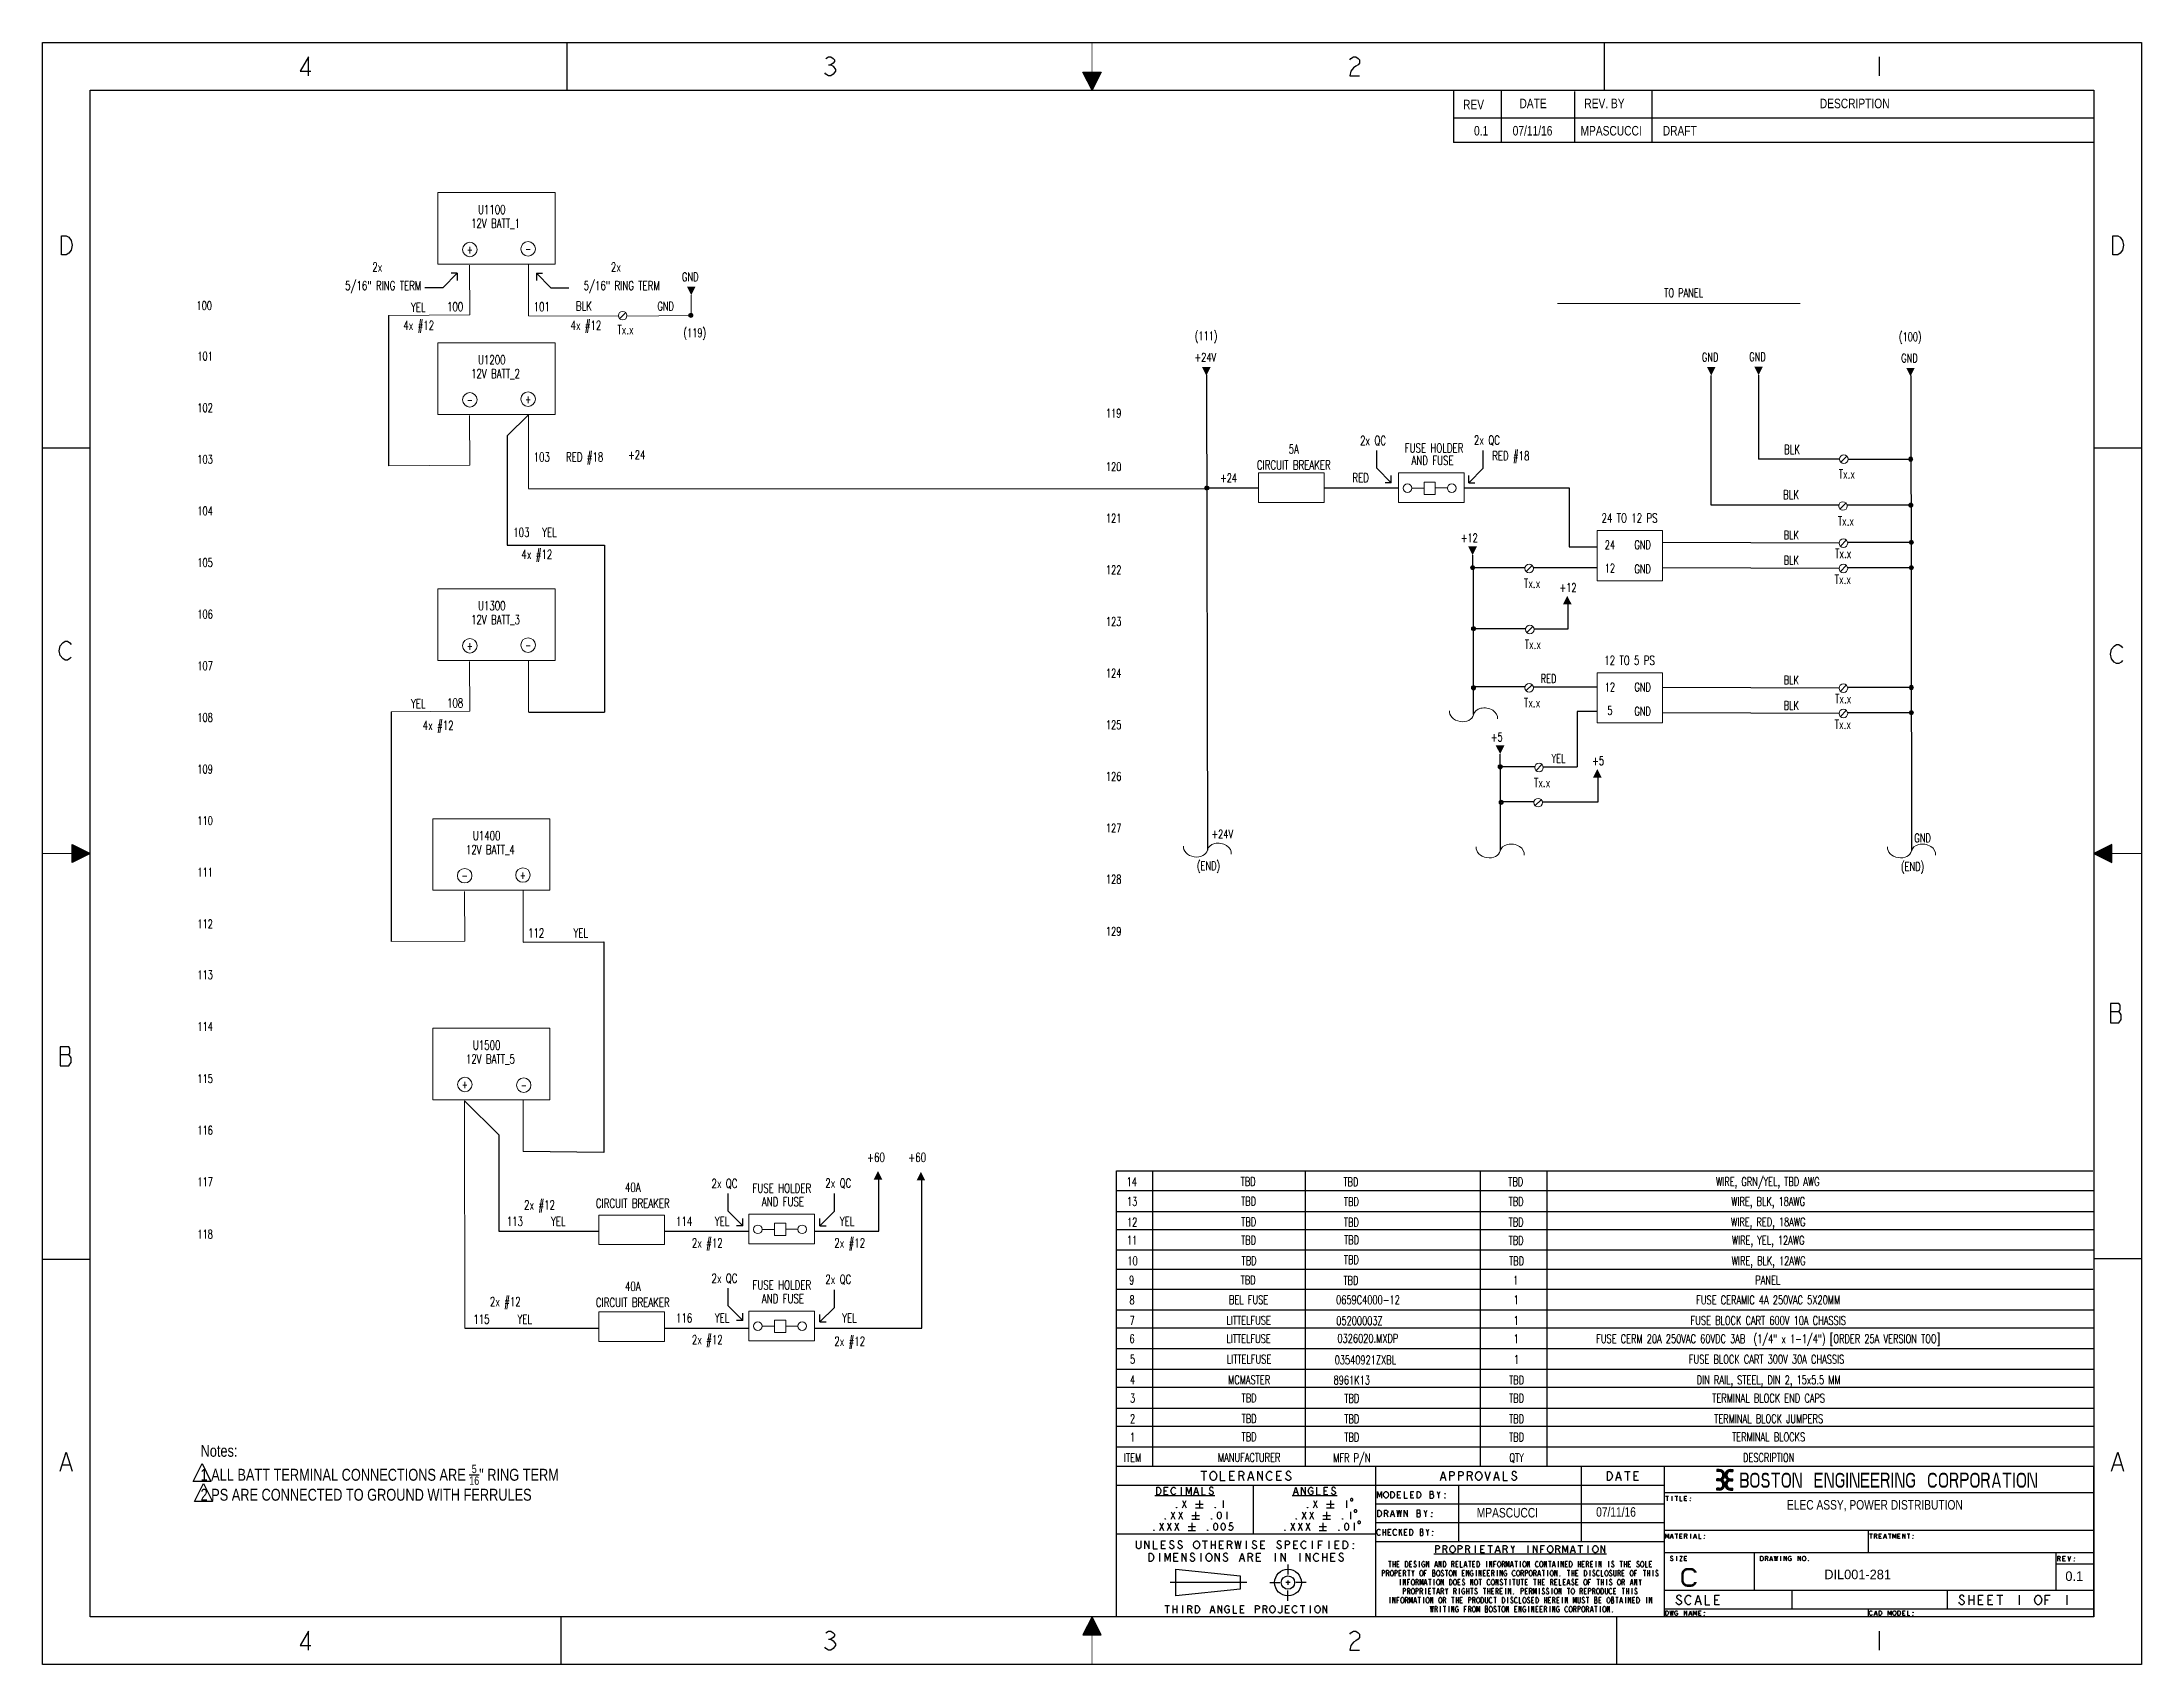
# Model space of a CAD drawing. Extents: x 0 to 22, y 0 to 17.
import ezdxf
from ezdxf.enums import TextEntityAlignment as Align
from ezdxf.lldxf.tags import DXFTag

# ---------------------------------------------------------------- set-up
doc = ezdxf.new("R2010")
doc.units = 0
doc.header["$LTSCALE"] = 1.21
doc.header["$MEASUREMENT"] = 0
doc.layers.add('DEFAULT_1', color=7, linetype='CENTER')
doc.layers.add('DEFAULT_3', color=7, linetype='PHANTOM')
for name, color, linetype, lineweight in [('DIMENSION', 2, 'Continuous', 13), ('FIELD', 3, 'HIDDEN2', 13), ('GRAPHIC', 2, 'Continuous', 13), ('OBJECT', 4, 'Continuous', 13), ('SCHEMATIC', 7, 'Continuous', 13), ('TEXT', 1, 'Continuous', 13)]:
    doc.layers.add(name, color=color, linetype=linetype, lineweight=lineweight)
doc.styles.get("Standard").update_dxf_attribs({"font": 'txt', "width": 0.8})
doc.styles.add('STNARROW', font='ROMANS', dxfattribs={"width": 0.7})
tags = doc.linetypes.add('CENTER', pattern=[0.6, 0.375, -0.075, 0.075, -0.075]).pattern_tags.tags
tags[10:11] = [DXFTag(74, 4), DXFTag(75, 0), DXFTag(340, '0'), DXFTag(46, 1.0), DXFTag(50, 0.0), DXFTag(44, 0.0), DXFTag(45, 0.0)]
tags[8:9] = [DXFTag(74, 4), DXFTag(75, 0), DXFTag(340, '0'), DXFTag(46, 1.0), DXFTag(50, 0.0), DXFTag(44, 0.0), DXFTag(45, 0.0)]
tags[6:7] = [DXFTag(74, 4), DXFTag(75, 0), DXFTag(340, '0'), DXFTag(46, 1.0), DXFTag(50, 0.0), DXFTag(44, 0.0), DXFTag(45, 0.0)]
tags[4:5] = [DXFTag(74, 4), DXFTag(75, 0), DXFTag(340, '0'), DXFTag(46, 1.0), DXFTag(50, 0.0), DXFTag(44, 0.0), DXFTag(45, 0.0)]
tags = doc.linetypes.add('HIDDEN2', pattern=[0.1875, 0.125, -0.0625]).pattern_tags.tags
tags[6:7] = [DXFTag(74, 4), DXFTag(75, 0), DXFTag(340, '0'), DXFTag(46, 1.0), DXFTag(50, 0.0), DXFTag(44, 0.0), DXFTag(45, 0.0)]
tags[4:5] = [DXFTag(74, 4), DXFTag(75, 0), DXFTag(340, '0'), DXFTag(46, 1.0), DXFTag(50, 0.0), DXFTag(44, 0.0), DXFTag(45, 0.0)]
tags = doc.linetypes.add('PHANTOM', pattern=[0.8, 0.45, -0.05, 0.1, -0.05, 0.1, -0.05]).pattern_tags.tags
tags[14:15] = [DXFTag(74, 4), DXFTag(75, 0), DXFTag(340, '0'), DXFTag(46, 1.0), DXFTag(50, 0.0), DXFTag(44, 0.0), DXFTag(45, 0.0)]
tags[12:13] = [DXFTag(74, 4), DXFTag(75, 0), DXFTag(340, '0'), DXFTag(46, 1.0), DXFTag(50, 0.0), DXFTag(44, 0.0), DXFTag(45, 0.0)]
tags[10:11] = [DXFTag(74, 4), DXFTag(75, 0), DXFTag(340, '0'), DXFTag(46, 1.0), DXFTag(50, 0.0), DXFTag(44, 0.0), DXFTag(45, 0.0)]
tags[8:9] = [DXFTag(74, 4), DXFTag(75, 0), DXFTag(340, '0'), DXFTag(46, 1.0), DXFTag(50, 0.0), DXFTag(44, 0.0), DXFTag(45, 0.0)]
tags[6:7] = [DXFTag(74, 4), DXFTag(75, 0), DXFTag(340, '0'), DXFTag(46, 1.0), DXFTag(50, 0.0), DXFTag(44, 0.0), DXFTag(45, 0.0)]
tags[4:5] = [DXFTag(74, 4), DXFTag(75, 0), DXFTag(340, '0'), DXFTag(46, 1.0), DXFTag(50, 0.0), DXFTag(44, 0.0), DXFTag(45, 0.0)]

msp = doc.modelspace()

# ---------------------------------------------------------------- texts
at = {"style": 'STNARROW', "width": 0.7}
for s, height, p in [('14', 0.0902, (11.416, 5.015, -0.029)), ('TBD', 0.0902, (12.637, 5.017, -0.029)), ('TBD', 0.0902, (13.714, 5.013, -0.029)), ('TBD', 0.0902, (15.441, 5.015, -0.029)), ('WIRE, GRN/YEL, TBD AWG', 0.09017, (18.083, 5.016, -0.029)), ('13', 0.0902, (11.42, 4.808, -0.029)), ('TBD', 0.0902, (12.641, 4.81, -0.029)), ('TBD', 0.0902, (13.718, 4.806, -0.029)), ('TBD', 0.0902, (15.445, 4.808, -0.029)), ('WIRE, BLK, 18AWG', 0.09017, (18.087, 4.808, -0.029)), ('12', 0.0902, (11.421, 4.592, -0.029)), ('TBD', 0.0902, (12.642, 4.594, -0.029)), ('TBD', 0.0902, (13.718, 4.59, -0.029)), ('TBD', 0.0902, (15.445, 4.592, -0.029)), ('WIRE, RED, 18AWG', 0.09017, (18.088, 4.593, -0.029)), ('11', 0.0902, (11.42, 4.401, -0.029)), ('TBD', 0.0902, (12.641, 4.402, -0.029)), ('TBD', 0.0902, (13.721, 4.405, -0.029)), ('TBD', 0.0902, (15.445, 4.4, -0.029)), ('WIRE, YEL, 12AWG', 0.09017, (18.087, 4.401, -0.029)), ('10', 0.0902, (11.425, 4.186, -0.029)), ('TBD', 0.0902, (12.646, 4.187, -0.029)), ('TBD', 0.0902, (13.718, 4.197, -0.029)), ('TBD', 0.0902, (15.45, 4.185, -0.029)), ('WIRE, BLK, 12AWG', 0.09017, (18.092, 4.186, -0.029)), ('9', 0.0902, (11.416, 3.984, -0.029)), ('TBD', 0.0902, (12.637, 3.985, -0.029)), ('TBD', 0.0902, (13.714, 3.981, -0.029)), ('1', 0.0902, (15.441, 3.983, -0.029)), ('PANEL', 0.0902, (18.083, 3.984, -0.029)), ('8', 0.0902, (11.42, 3.776, -0.029)), ('BEL FUSE', 0.0902, (12.641, 3.778, -0.029)), ('0659C4000-12', 0.09017, (13.892, 3.777, -0.029)), ('1', 0.0902, (15.445, 3.776, -0.029)), ('FUSE CERAMIC 4A 250VAC 5X20MM', 0.09017, (18.087, 3.776, -0.029)), ('7', 0.0902, (11.421, 3.56, -0.029)), ('LITTELFUSE', 0.0902, (12.642, 3.562, -0.029)), ('05200003Z ', 0.0902, (13.825, 3.558, -0.029)), ('1', 0.0902, (15.445, 3.56, -0.029)), ('FUSE BLOCK CART 600V 10A CHASSIS', 0.09017, (18.088, 3.561, -0.029)), ('6', 0.0902, (11.42, 3.369, -0.029)), ('LITTELFUSE', 0.0902, (12.641, 3.37, -0.029)), ('0326020.MXDP ', 0.09017, (13.913, 3.373, -0.029)), ('1', 0.0902, (15.445, 3.368, -0.029)), ('5', 0.0902, (11.425, 3.154, -0.029)), ('LITTELFUSE', 0.0902, (12.646, 3.155, -0.029)), ('   03540921ZXBL ', 0.09017, (13.816, 3.147, -0.029)), ('1', 0.0902, (15.45, 3.153, -0.029)), ('FUSE BLOCK CART 300V 30A CHASSIS ', 0.09017, (18.092, 3.154, -0.029)), ('4', 0.0902, (11.425, 2.938, -0.029)), ('MCMASTER', 0.0902, (12.647, 2.939, -0.029)), ('8961K13', 0.0902, (13.723, 2.936, -0.029)), ('TBD', 0.0902, (15.45, 2.937, -0.029)), ('DIN RAIL, STEEL, DIN 2, 15x5.5 MM', 0.09017, (18.092, 2.938, -0.029)), ('3', 0.0902, (11.425, 2.746, -0.029)), ('TBD', 0.0902, (12.646, 2.748, -0.029)), ('TBD', 0.0902, (13.723, 2.744, -0.029)), ('TBD', 0.0902, (15.45, 2.746, -0.029)), ('TERMINAL BLOCK END CAPS', 0.09017, (18.092, 2.747, -0.029)), ('2', 0.0902, (11.425, 2.531, -0.029)), ('1', 0.0902, (11.425, 2.339, -0.029)), ('TBD', 0.0902, (12.647, 2.532, -0.029)), ('TBD', 0.0902, (12.646, 2.341, -0.029)), ('TBD', 0.0902, (13.723, 2.337, -0.029)), ('TBD', 0.0902, (13.723, 2.529, -0.029)), ('TBD', 0.0902, (15.45, 2.339, -0.029)), ('TBD', 0.0902, (15.45, 2.53, -0.029)), ('TERMINAL BLOCK JUMPERS', 0.09017, (18.092, 2.531, -0.029)), ('TERMINAL BLOCKS', 0.09017, (18.092, 2.34, -0.029)), ('ITEM', 0.0902, (11.425, 2.123, -0.029)), ('MANUFACTURER', 0.09017, (12.647, 2.125, -0.029)), ('MFR P/N', 0.0902, (13.723, 2.121, -0.029)), ('QTY', 0.0902, (15.45, 2.123, -0.029)), ('DESCRIPTION', 0.09017, (18.092, 2.124, -0.029))]:
    msp.add_text(s, height=height, dxfattribs=at).set_placement(p, align=Align.CENTER)
at = {"color": 1, "style": 'STNARROW', "width": 0.7}
msp.add_text('FUSE CERM 20A 250VAC 60VDC 3AB  (1/4" x 1-1/4") [ORDER 25A VERSION TOO]', height=0.09017, dxfattribs=at).set_placement((18.087, 3.369, -0.029), align=Align.CENTER)
at = {"color": 2, "char_height": 0.1, "attachment_point": 1}
for s, insert, width in [('REV', (14.889, 16.4), 0.2992), ('DATE', (15.48, 16.411), 0.39434), ('REV. BY', (16.16, 16.411), 0.68669), ('DESCRIPTION', (18.628, 16.411), 1.04024)]:
    msp.add_mtext(s, dxfattribs=dict(at, insert=insert, width=width))
at = {"char_height": 0.1, "attachment_point": 1}
for s, insert, width in [('0.1', (15.004, 16.125), 0.13643), ('07/11/16', (15.409, 16.125), 0.33419), ('MPASCUCCI', (16.12, 16.125), 0.33419), ('DRAFT', (16.982, 16.125), 2.51566), ('MPASCUCCI', (15.033, 1.641), 0.33419), ('07/11/16', (16.284, 1.649), 0.33419), ('ELEC ASSY, POWER DISTRIBUTION', (18.284, 1.724), 4.58187)]:
    msp.add_mtext(s, dxfattribs=dict(at, insert=insert, width=width))
at = {"insert": (1.657, 2.302), "char_height": 0.125, "attachment_point": 1}
msp.add_mtext_dynamic_manual_height_columns('\\A1;Notes:\\P1 ALL BATT TERMINAL CONNECTIONS ARE {\\H0.7x;\\S5/16;}" RING TERM\\P2 PS ARE CONNECTED TO GROUND WITH FERRULES', width=4.82151, gutter_width=1, heights=[0.696], dxfattribs=at)
msp.add_attdef('0.1', (21.202, 0.876), '-', height=0.1)
at = {"layer": 'DEFAULT_3'}
msp.add_attdef('DIL001-281', (18.675, 0.894), '', height=0.1, dxfattribs=at)
at = {"layer": 'TEXT', "style": 'STNARROW', "width": 0.7}
for s, height, p in [('U1100', 0.0944, (4.565, 15.202)), ('12V BATT_1', 0.0944, (4.492, 15.057)), ('100', 0.0902, (1.614, 14.197, -0.087)), ('101', 0.0902, (1.623, 13.668, -0.087)), ('U1200', 0.0944, (4.565, 13.627)), ('12V BATT_2', 0.0944, (4.492, 13.482)), ('102', 0.0902, (1.623, 13.127, -0.087)), ('119', 0.0902, (11.146, 13.069, -0.087)), ('103', 0.0902, (1.623, 12.586, -0.087)), ('120', 0.0902, (11.146, 12.509, -0.087)), ('104', 0.0902, (1.623, 12.045, -0.087)), ('121', 0.0902, (11.146, 11.968, -0.087)), ('105', 0.0902, (1.623, 11.504, -0.087)), ('122', 0.0902, (11.146, 11.427, -0.087)), ('106', 0.0902, (1.623, 10.963, -0.087)), ('U1300', 0.0944, (4.565, 11.049)), ('12V BATT_3', 0.0944, (4.492, 10.904)), ('123', 0.0902, (11.146, 10.886, -0.087)), ('107', 0.0902, (1.623, 10.422, -0.087)), ('124', 0.0902, (11.146, 10.345, -0.087)), ('108', 0.0902, (1.623, 9.881, -0.087)), ('125', 0.0902, (11.146, 9.804, -0.087)), ('109', 0.0902, (1.623, 9.34, -0.087)), ('126', 0.0902, (11.146, 9.263, -0.087)), ('110', 0.0902, (1.623, 8.799, -0.087)), ('127', 0.0902, (11.146, 8.722, -0.087)), ('12V BATT_4', 0.0944, (4.438, 8.494)), ('U1400', 0.0944, (4.511, 8.639)), ('111', 0.0902, (1.623, 8.258, -0.087)), ('128', 0.0902, (11.146, 8.185, -0.087)), ('112', 0.0902, (1.623, 7.717, -0.087)), ('129', 0.0902, (11.146, 7.639, -0.087)), ('113', 0.0902, (1.623, 7.183, -0.087)), ('114', 0.0902, (1.623, 6.642, -0.087)), ('12V BATT_5', 0.0944, (4.438, 6.299)), ('U1500', 0.0944, (4.511, 6.444)), ('115', 0.0902, (1.623, 6.095, -0.087)), ('116', 0.0902, (1.623, 5.554, -0.087)), ('117', 0.0902, (1.623, 5.013, -0.087)), ('118', 0.0902, (1.623, 4.465, -0.087))]:
    msp.add_text(s, height=height, dxfattribs=at).set_placement(p)
for s, height, p in [('+', 0.0787, (4.479, 14.79)), ('-', 0.0787, (5.09, 14.796)), ('GND', 0.0902, (6.789, 14.498, -0.029)), ('TO PANEL', 0.0902, (17.202, 14.331, -0.029)), ('(119)', 0.0902, (6.837, 13.912, -0.029)), ('(111)', 0.0902, (12.196, 13.879, -0.029)), ('(100)', 0.0902, (19.576, 13.87, -0.029)), ('+24V', 0.0902, (12.188, 13.655, -0.029)), ('GND', 0.0902, (17.479, 13.657, -0.029)), ('GND', 0.0902, (17.975, 13.66, -0.029)), ('GND', 0.0902, (19.568, 13.647, -0.029)), ('-', 0.0787, (4.479, 13.214)), ('+', 0.0787, (5.09, 13.221)), ('+24', 0.0902, (12.431, 12.391, -0.029)), ('+12', 0.0902, (14.954, 11.762, -0.029)), ('24', 0.0902, (16.428, 11.69, -0.029)), ('GND', 0.0902, (16.771, 11.69, -0.029)), ('BLK', 0.0902, (18.329, 11.793, -0.029)), ('12', 0.0902, (16.428, 11.445, -0.029)), ('GND', 0.0902, (16.771, 11.437, -0.029)), ('BLK', 0.0902, (18.329, 11.528, -0.029)), ('+12', 0.0902, (15.989, 11.242, -0.029)), ('+', 0.0787, (4.479, 10.636)), ('-', 0.0787, (5.09, 10.643)), ('RED', 0.0902, (15.785, 10.288, -0.029)), ('BLK', 0.0902, (18.329, 10.273, -0.029)), ('12', 0.0902, (16.428, 10.199, -0.029)), ('GND', 0.0902, (16.771, 10.199, -0.029)), ('5', 0.0902, (16.428, 9.954, -0.029)), ('GND', 0.0902, (16.771, 9.946, -0.029)), ('BLK', 0.0902, (18.329, 10.007, -0.029)), ('+5', 0.0902, (15.242, 9.675, -0.029)), ('YEL', 0.0902, (15.889, 9.451, -0.029)), ('+5', 0.0902, (16.305, 9.427, -0.029)), ('+24V', 0.0902, (12.365, 8.659, -0.029)), ('GND', 0.0902, (19.705, 8.618, -0.029)), ('(END)', 0.0902, (12.221, 8.326, -0.029)), ('(END)', 0.0902, (19.601, 8.318, -0.029)), ('-', 0.0787, (4.425, 8.227)), ('+', 0.0787, (5.036, 8.233)), ('+', 0.0787, (4.427, 6.039)), ('-', 0.0787, (5.044, 6.032))]:
    msp.add_text(s, height=height, dxfattribs=at).set_placement(p, align=Align.CENTER)
for s, height, p in [('2x', 0.0944, (3.562, 14.599)), ('2x', 0.0944, (6.062, 14.599)), ('5/16" RING TERM', 0.09443, (3.971, 14.405)), ('5/16" RING TERM', 0.09443, (6.471, 14.405)), ('4x #12', 0.0944, (4.105, 13.988)), ('YEL', 0.0944, (4.015, 14.177)), ('100', 0.0944, (4.41, 14.183)), ('101', 0.0944, (5.318, 14.183)), ('4x #12', 0.0944, (5.857, 13.988)), ('BLK', 0.0944, (5.758, 14.191)), ('GND', 0.0902, (6.618, 14.191)), ('Tx.x', 0.0944, (6.196, 13.943)), ('BLK', 0.0944, (18.42, 12.687)), ('103', 0.0944, (5.318, 12.608)), ('RED #18', 0.0944, (5.878, 12.609)), ('+24', 0.0902, (6.317, 12.634)), ('RED #18', 0.0944, (15.585, 12.621)), ('RED', 0.0944, (13.902, 12.391)), ('Tx.x', 0.0944, (18.997, 12.43)), ('BLK', 0.0944, (18.41, 12.214)), ('103', 0.0944, (5.104, 11.819)), ('YEL', 0.0944, (5.39, 11.818)), ('Tx.x', 0.0944, (18.987, 11.938)), ('4x #12', 0.0944, (5.343, 11.588)), ('Tx.x', 0.0944, (18.959, 11.597)), ('Tx.x', 0.0944, (15.697, 11.283)), ('Tx.x', 0.0944, (18.954, 11.326)), ('Tx.x', 0.0944, (15.706, 10.644)), ('Tx.x', 0.0944, (15.697, 10.033)), ('Tx.x', 0.0944, (18.959, 10.076)), ('YEL', 0.0944, (4.015, 10.024)), ('4x #12', 0.0944, (4.309, 9.795)), ('108', 0.0944, (4.41, 10.03)), ('Tx.x', 0.0944, (18.954, 9.805)), ('Tx.x', 0.0944, (15.802, 9.196)), ('112', 0.0944, (5.259, 7.62)), ('YEL', 0.0944, (5.718, 7.62)), ('+60', 0.0944, (8.829, 5.268)), ('+60', 0.0944, (9.261, 5.268)), ('2x #12', 0.0944, (5.371, 4.77)), ('113', 0.0944, (5.036, 4.598)), ('YEL', 0.0944, (5.482, 4.598)), ('114', 0.0944, (6.81, 4.598)), ('YEL', 0.0944, (7.2, 4.598)), ('YEL', 0.0944, (8.51, 4.598)), ('2x #12', 0.0944, (7.129, 4.371)), ('2x #12', 0.0944, (8.622, 4.371)), ('2x #12', 0.0944, (5.012, 3.756)), ('115', 0.0944, (4.686, 3.572)), ('YEL', 0.0944, (5.132, 3.572)), ('116', 0.0944, (6.81, 3.584)), ('YEL', 0.0944, (7.2, 3.586)), ('YEL', 0.0944, (8.534, 3.584)), ('2x #12', 0.0944, (7.129, 3.357)), ('2x #12', 0.0944, (8.622, 3.341))]:
    msp.add_text(s, height=height, dxfattribs=at).set_placement(p, align=Align.RIGHT)
for s, height, p in [('5A', 0.0944, (13.115, 12.739)), ('2x QC', 0.0944, (13.946, 12.824)), ('FUSE HOLDER', 0.09443, (14.585, 12.75)), ('2x QC', 0.0944, (15.139, 12.828)), ('CIRCUIT BREAKER', 0.09443, (13.115, 12.572)), ('AND FUSE', 0.0944, (14.569, 12.619)), ('24 TO 12 PS', 0.09443, (16.634, 12.016)), ('12 TO 5 PS', 0.0944, (16.634, 10.524)), ('2x QC', 0.0944, (7.148, 5.037)), ('2x QC', 0.0944, (8.341, 5.041)), ('CIRCUIT BREAKER', 0.09443, (6.187, 4.834)), ('40A', 0.0944, (6.187, 5.002)), ('FUSE HOLDER', 0.09443, (7.749, 4.992)), ('AND FUSE', 0.0944, (7.761, 4.85)), ('40A', 0.0944, (6.187, 3.963)), ('2x QC', 0.0944, (7.148, 4.044)), ('FUSE HOLDER', 0.09443, (7.749, 3.977)), ('2x QC', 0.0944, (8.341, 4.033)), ('CIRCUIT BREAKER', 0.09443, (6.187, 3.795)), ('AND FUSE', 0.0944, (7.761, 3.835))]:
    msp.add_text(s, height=height, dxfattribs=at).set_placement(p, align=Align.MIDDLE)

# ---------------------------------------------------------------- blocks, each defined once
blk = doc.blocks.new('LOGO_BL0', base_point=(17.649, 1.935))
at = {"color": 7, "linetype": 'Continuous'}
for p, q in [((17.548, 2.044), (17.548, 2.024)), ((17.574, 2.044), (17.548, 2.044)), ((17.574, 2.024), (17.548, 2.024)), ((17.574, 1.945), (17.548, 1.945)), ((17.548, 1.926), (17.548, 1.945)), ((17.574, 1.926), (17.548, 1.926)), ((17.574, 1.847), (17.548, 1.847)), ((17.548, 1.827), (17.548, 1.847)), ((17.574, 1.827), (17.548, 1.827))]:
    blk.add_line(p, q, dxfattribs=at)
at = {"color": 1, "linetype": 'Continuous'}
for p, q in [((17.692, 2.044), (17.717, 2.044)), ((17.692, 2.024), (17.717, 2.024)), ((17.717, 2.044), (17.717, 2.024)), ((17.692, 1.945), (17.717, 1.945)), ((17.692, 1.926), (17.717, 1.926)), ((17.692, 1.847), (17.717, 1.847)), ((17.692, 1.827), (17.717, 1.827)), ((17.717, 1.926), (17.717, 1.945)), ((17.717, 1.827), (17.717, 1.847))]:
    blk.add_line(p, q, dxfattribs=at)
at = {"color": 7, "linetype": 'Continuous'}
for centre, radius, start, end in [((17.574, 1.985), 0.0591, 303.5573, 90), ((17.574, 1.985), 0.0394, 270, 90), ((17.574, 1.886), 0.0591, 270, 56.4427), ((17.574, 1.886), 0.0394, 270, 90)]:
    blk.add_arc(centre, radius, start, end, dxfattribs=at)
at = {"color": 1, "linetype": 'Continuous'}
for centre, radius, start, end in [((17.692, 1.985), 0.0591, 90, 236.4427), ((17.692, 1.985), 0.0394, 90, 270), ((17.692, 1.886), 0.0591, 123.5573, 270), ((17.692, 1.886), 0.0394, 90, 270)]:
    blk.add_arc(centre, radius, start, end, dxfattribs=at)
at = {"color": 7, "linetype": 'Continuous'}
for points in [[(17.581, 2.043), (17.548, 2.024), (17.574, 2.044)], [(17.548, 2.024), (17.548, 2.044), (17.574, 2.044)], [(17.589, 2.042), (17.548, 2.024), (17.581, 2.043)], [(17.596, 2.039), (17.548, 2.024), (17.589, 2.042)], [(17.603, 2.036), (17.548, 2.024), (17.596, 2.039)], [(17.609, 2.032), (17.548, 2.024), (17.603, 2.036)], [(17.615, 2.027), (17.548, 2.024), (17.609, 2.032)], [(17.548, 2.024), (17.615, 2.027), (17.574, 2.024)], [(17.574, 2.024), (17.615, 2.027), (17.579, 2.024)], [(17.579, 2.024), (17.615, 2.027), (17.584, 2.023)], [(17.615, 2.027), (17.62, 2.022), (17.584, 2.023)], [(17.589, 2.021), (17.584, 2.023), (17.62, 2.022)], [(17.589, 2.021), (17.62, 2.022), (17.593, 2.019)], [(17.593, 2.019), (17.62, 2.022), (17.598, 2.016)], [(17.62, 2.022), (17.624, 2.015), (17.598, 2.016)], [(17.602, 2.012), (17.598, 2.016), (17.624, 2.015)], [(17.624, 2.015), (17.628, 2.009), (17.602, 2.012)], [(17.605, 2.009), (17.602, 2.012), (17.628, 2.009)], [(17.605, 2.009), (17.628, 2.009), (17.608, 2.004)], [(17.628, 2.009), (17.63, 2.002), (17.608, 2.004)], [(17.61, 2), (17.608, 2.004), (17.63, 2.002)], [(17.61, 2), (17.63, 2.002), (17.612, 1.995)], [(17.63, 2.002), (17.632, 1.994), (17.612, 1.995)], [(17.613, 1.99), (17.612, 1.995), (17.632, 1.994)], [(17.632, 1.994), (17.633, 1.987), (17.613, 1.99)], [(17.613, 1.985), (17.613, 1.99), (17.633, 1.987)], [(17.613, 1.985), (17.633, 1.987), (17.613, 1.979)], [(17.633, 1.987), (17.632, 1.979), (17.613, 1.979)], [(17.612, 1.94), (17.548, 1.926), (17.574, 1.945)], [(17.548, 1.926), (17.548, 1.945), (17.574, 1.945)], [(17.548, 1.926), (17.612, 1.94), (17.606, 1.935)], [(17.612, 1.931), (17.548, 1.926), (17.606, 1.935)], [(17.548, 1.926), (17.612, 1.931), (17.574, 1.926)], [(17.615, 1.844), (17.548, 1.827), (17.574, 1.847)], [(17.548, 1.827), (17.548, 1.847), (17.574, 1.847)], [(17.548, 1.827), (17.615, 1.844), (17.609, 1.839)], [(17.603, 1.835), (17.548, 1.827), (17.609, 1.839)], [(17.596, 1.831), (17.548, 1.827), (17.603, 1.835)], [(17.589, 1.829), (17.548, 1.827), (17.596, 1.831)], [(17.581, 1.828), (17.548, 1.827), (17.589, 1.829)], [(17.581, 1.828), (17.574, 1.827), (17.548, 1.827)], [(17.574, 1.945), (17.579, 1.946), (17.618, 1.945)], [(17.618, 1.945), (17.612, 1.94), (17.574, 1.945)], [(17.612, 1.931), (17.618, 1.926), (17.574, 1.926)], [(17.579, 1.925), (17.574, 1.926), (17.618, 1.926)], [(17.579, 1.847), (17.62, 1.849), (17.574, 1.847)], [(17.62, 1.849), (17.615, 1.844), (17.574, 1.847)], [(17.584, 1.947), (17.622, 1.951), (17.579, 1.946)], [(17.622, 1.951), (17.618, 1.945), (17.579, 1.946)], [(17.579, 1.925), (17.618, 1.926), (17.584, 1.924)], [(17.584, 1.848), (17.62, 1.849), (17.579, 1.847)], [(17.589, 1.948), (17.622, 1.951), (17.584, 1.947)], [(17.584, 1.924), (17.618, 1.926), (17.589, 1.923)], [(17.584, 1.848), (17.589, 1.85), (17.62, 1.849)], [(17.593, 1.951), (17.622, 1.951), (17.589, 1.948)], [(17.589, 1.923), (17.618, 1.926), (17.593, 1.92)], [(17.593, 1.852), (17.624, 1.855), (17.589, 1.85)], [(17.624, 1.855), (17.62, 1.849), (17.589, 1.85)], [(17.593, 1.951), (17.598, 1.953), (17.622, 1.951)], [(17.618, 1.926), (17.622, 1.92), (17.593, 1.92)], [(17.598, 1.917), (17.593, 1.92), (17.622, 1.92)], [(17.598, 1.855), (17.624, 1.855), (17.593, 1.852)], [(17.602, 1.957), (17.626, 1.958), (17.598, 1.953)], [(17.626, 1.958), (17.622, 1.951), (17.598, 1.953)], [(17.598, 1.917), (17.622, 1.92), (17.602, 1.914)], [(17.598, 1.855), (17.602, 1.858), (17.624, 1.855)], [(17.602, 1.957), (17.605, 1.961), (17.626, 1.958)], [(17.622, 1.92), (17.626, 1.913), (17.602, 1.914)], [(17.605, 1.91), (17.602, 1.914), (17.626, 1.913)], [(17.602, 1.858), (17.605, 1.862), (17.628, 1.862)], [(17.628, 1.862), (17.624, 1.855), (17.602, 1.858)], [(17.605, 1.961), (17.608, 1.965), (17.629, 1.965)], [(17.629, 1.965), (17.626, 1.958), (17.605, 1.961)], [(17.626, 1.913), (17.629, 1.906), (17.605, 1.91)], [(17.608, 1.906), (17.605, 1.91), (17.629, 1.906)], [(17.608, 1.867), (17.63, 1.869), (17.605, 1.862)], [(17.63, 1.869), (17.628, 1.862), (17.605, 1.862)], [(17.61, 1.97), (17.631, 1.972), (17.608, 1.965)], [(17.631, 1.972), (17.629, 1.965), (17.608, 1.965)], [(17.608, 1.906), (17.629, 1.906), (17.61, 1.901)], [(17.608, 1.867), (17.61, 1.871), (17.63, 1.869)], [(17.61, 1.97), (17.612, 1.974), (17.631, 1.972)], [(17.629, 1.906), (17.631, 1.899), (17.61, 1.901)], [(17.612, 1.896), (17.61, 1.901), (17.631, 1.899)], [(17.612, 1.876), (17.632, 1.876), (17.61, 1.871)], [(17.632, 1.876), (17.63, 1.869), (17.61, 1.871)], [(17.612, 1.974), (17.613, 1.979), (17.632, 1.979)], [(17.632, 1.979), (17.631, 1.972), (17.612, 1.974)], [(17.631, 1.899), (17.632, 1.892), (17.612, 1.896)], [(17.613, 1.891), (17.612, 1.896), (17.632, 1.892)], [(17.612, 1.876), (17.613, 1.881), (17.632, 1.876)], [(17.613, 1.891), (17.632, 1.892), (17.613, 1.886)], [(17.632, 1.892), (17.633, 1.884), (17.613, 1.886)], [(17.613, 1.881), (17.613, 1.886), (17.633, 1.884)], [(17.633, 1.884), (17.632, 1.876), (17.613, 1.881)]]:
    blk.add_solid(points, dxfattribs=at)
at = {"color": 1, "linetype": 'Continuous'}
for points in [[(17.633, 1.987), (17.634, 1.994), (17.653, 1.99)], [(17.653, 1.99), (17.652, 1.985), (17.633, 1.987)], [(17.633, 1.979), (17.633, 1.987), (17.652, 1.985)], [(17.633, 1.979), (17.652, 1.985), (17.653, 1.979)], [(17.634, 1.994), (17.635, 2.002), (17.655, 2)], [(17.634, 1.994), (17.655, 2), (17.654, 1.995)], [(17.654, 1.995), (17.653, 1.99), (17.634, 1.994)], [(17.635, 2.002), (17.638, 2.009), (17.661, 2.009)], [(17.635, 2.002), (17.661, 2.009), (17.658, 2.004)], [(17.658, 2.004), (17.655, 2), (17.635, 2.002)], [(17.638, 2.009), (17.641, 2.015), (17.664, 2.012)], [(17.664, 2.012), (17.661, 2.009), (17.638, 2.009)], [(17.641, 2.015), (17.646, 2.022), (17.677, 2.021)], [(17.641, 2.015), (17.677, 2.021), (17.672, 2.019)], [(17.668, 2.016), (17.641, 2.015), (17.672, 2.019)], [(17.668, 2.016), (17.664, 2.012), (17.641, 2.015)], [(17.646, 2.022), (17.651, 2.027), (17.692, 2.024)], [(17.682, 2.023), (17.646, 2.022), (17.687, 2.024)], [(17.646, 2.022), (17.692, 2.024), (17.687, 2.024)], [(17.682, 2.023), (17.677, 2.021), (17.646, 2.022)], [(17.657, 2.032), (17.717, 2.044), (17.651, 2.027)], [(17.651, 2.027), (17.717, 2.044), (17.692, 2.024)], [(17.663, 2.036), (17.717, 2.044), (17.657, 2.032)], [(17.67, 2.039), (17.717, 2.044), (17.663, 2.036)], [(17.677, 2.042), (17.717, 2.044), (17.67, 2.039)], [(17.684, 2.043), (17.717, 2.044), (17.677, 2.042)], [(17.684, 2.043), (17.692, 2.044), (17.717, 2.044)], [(17.717, 2.044), (17.717, 2.024), (17.692, 2.024)], [(17.653, 1.979), (17.654, 1.974), (17.633, 1.979)], [(17.634, 1.972), (17.633, 1.979), (17.654, 1.974)], [(17.633, 1.892), (17.634, 1.899), (17.654, 1.896)], [(17.654, 1.896), (17.653, 1.891), (17.633, 1.892)], [(17.633, 1.884), (17.633, 1.892), (17.653, 1.891)], [(17.633, 1.884), (17.653, 1.891), (17.652, 1.886)], [(17.652, 1.886), (17.653, 1.881), (17.633, 1.884)], [(17.634, 1.876), (17.633, 1.884), (17.653, 1.881)], [(17.654, 1.974), (17.655, 1.97), (17.634, 1.972)], [(17.636, 1.965), (17.634, 1.972), (17.655, 1.97)], [(17.634, 1.899), (17.636, 1.906), (17.658, 1.906)], [(17.634, 1.899), (17.658, 1.906), (17.655, 1.901)], [(17.655, 1.901), (17.654, 1.896), (17.634, 1.899)], [(17.653, 1.881), (17.654, 1.876), (17.634, 1.876)], [(17.635, 1.869), (17.634, 1.876), (17.654, 1.876)], [(17.635, 1.869), (17.654, 1.876), (17.655, 1.871)], [(17.655, 1.871), (17.658, 1.867), (17.635, 1.869)], [(17.638, 1.862), (17.635, 1.869), (17.658, 1.867)], [(17.636, 1.965), (17.655, 1.97), (17.658, 1.965)], [(17.658, 1.965), (17.661, 1.961), (17.636, 1.965)], [(17.639, 1.958), (17.636, 1.965), (17.661, 1.961)], [(17.636, 1.906), (17.639, 1.913), (17.661, 1.91)], [(17.661, 1.91), (17.658, 1.906), (17.636, 1.906)], [(17.638, 1.862), (17.658, 1.867), (17.661, 1.862)], [(17.661, 1.862), (17.664, 1.858), (17.638, 1.862)], [(17.641, 1.855), (17.638, 1.862), (17.664, 1.858)], [(17.661, 1.961), (17.664, 1.957), (17.639, 1.958)], [(17.643, 1.951), (17.639, 1.958), (17.664, 1.957)], [(17.639, 1.913), (17.643, 1.92), (17.668, 1.917)], [(17.639, 1.913), (17.668, 1.917), (17.664, 1.914)], [(17.664, 1.914), (17.661, 1.91), (17.639, 1.913)], [(17.664, 1.858), (17.668, 1.855), (17.641, 1.855)], [(17.646, 1.849), (17.641, 1.855), (17.668, 1.855)], [(17.643, 1.951), (17.664, 1.957), (17.668, 1.953)], [(17.668, 1.953), (17.672, 1.951), (17.643, 1.951)], [(17.648, 1.945), (17.643, 1.951), (17.672, 1.951)], [(17.643, 1.92), (17.648, 1.926), (17.687, 1.925)], [(17.643, 1.92), (17.687, 1.925), (17.682, 1.924)], [(17.677, 1.923), (17.643, 1.92), (17.682, 1.924)], [(17.672, 1.92), (17.643, 1.92), (17.677, 1.923)], [(17.672, 1.92), (17.668, 1.917), (17.643, 1.92)], [(17.646, 1.849), (17.668, 1.855), (17.672, 1.852)], [(17.677, 1.85), (17.646, 1.849), (17.672, 1.852)], [(17.677, 1.85), (17.682, 1.848), (17.646, 1.849)], [(17.651, 1.844), (17.646, 1.849), (17.682, 1.848)], [(17.648, 1.945), (17.672, 1.951), (17.677, 1.948)], [(17.682, 1.947), (17.648, 1.945), (17.677, 1.948)], [(17.687, 1.946), (17.648, 1.945), (17.682, 1.947)], [(17.687, 1.946), (17.692, 1.945), (17.648, 1.945)], [(17.653, 1.94), (17.648, 1.945), (17.692, 1.945)], [(17.648, 1.926), (17.653, 1.931), (17.692, 1.926)], [(17.692, 1.926), (17.687, 1.925), (17.648, 1.926)], [(17.651, 1.844), (17.682, 1.848), (17.687, 1.847)], [(17.717, 1.847), (17.651, 1.844), (17.692, 1.847)], [(17.692, 1.847), (17.651, 1.844), (17.687, 1.847)], [(17.651, 1.844), (17.717, 1.847), (17.657, 1.839)], [(17.653, 1.94), (17.692, 1.945), (17.717, 1.945)], [(17.653, 1.94), (17.717, 1.945), (17.659, 1.935)], [(17.659, 1.935), (17.717, 1.945), (17.653, 1.931)], [(17.653, 1.931), (17.717, 1.945), (17.692, 1.926)], [(17.657, 1.839), (17.717, 1.847), (17.663, 1.835)], [(17.663, 1.835), (17.717, 1.847), (17.67, 1.831)], [(17.67, 1.831), (17.717, 1.847), (17.677, 1.829)], [(17.677, 1.829), (17.717, 1.847), (17.684, 1.828)], [(17.684, 1.828), (17.717, 1.847), (17.692, 1.827)], [(17.717, 1.945), (17.717, 1.926), (17.692, 1.926)], [(17.717, 1.847), (17.717, 1.827), (17.692, 1.827)]]:
    blk.add_solid(points, dxfattribs=at)
blk = doc.blocks.new('_WCONN')
at = {"layer": 'GRAPHIC'}
for radius in [0.03, 0.03, 0.0217, 0.0125]:
    blk.add_circle((0, 0), radius, dxfattribs=at)

# ---------------------------------------------------------------- hatches: boundary and pattern name
at = {"layer": 'GRAPHIC'}
for points in [[(6.8, 14.351), (6.845, 14.441), (6.755, 14.441)], [(12.199, 13.508), (12.244, 13.598), (12.154, 13.598)], [(17.49, 13.51), (17.535, 13.6), (17.445, 13.6)], [(17.986, 13.513), (18.032, 13.603), (17.941, 13.603)], [(19.579, 13.5), (19.624, 13.59), (19.534, 13.59)], [(14.989, 11.628), (15.034, 11.718), (14.944, 11.718)], [(15.981, 11.201), (15.936, 11.111), (16.027, 11.111)], [(15.278, 9.542), (15.323, 9.632), (15.232, 9.632)], [(16.297, 9.386), (16.252, 9.296), (16.342, 9.296)], [(8.757, 5.172), (8.712, 5.081), (8.802, 5.081)], [(9.207, 5.163), (9.162, 5.073), (9.252, 5.073)]]:
    msp.add_hatch(color=256, dxfattribs=at).paths.add_polyline_path(points)

# ---------------------------------------------------------------- linework, layer by layer
at = {"color": 7, "linetype": 'Continuous'}
for p, q in [((0, 0), (0, 17)), ((0, 17), (22, 17)), ((5.5, 16.5), (5.5, 17)), ((16.373, 16.5), (16.373, 17)), ((22, 17), (22, 0)), ((11, 16.5), (10.905, 16.69)), ((10.905, 16.69), (11.095, 16.69)), ((11.095, 16.69), (11, 16.5)), ((0.5, 0.5), (0.5, 16.5)), ((0.5, 16.5), (21.5, 16.5)), ((21.5, 16.5), (21.5, 0.5)), ((0, 12.75), (0.5, 12.75)), ((21.5, 12.75), (22, 12.75)), ((0.31, 8.405), (0.31, 8.595)), ((0.31, 8.595), (0.5, 8.5)), ((21.69, 8.595), (21.5, 8.5)), ((21.69, 8.405), (21.69, 8.595)), ((0.5, 8.5), (0.31, 8.405)), ((21.5, 8.5), (21.69, 8.405)), ((0, 4.25), (0.5, 4.25)), ((21.5, 4.255), (22, 4.255)), ((11.879, 0.998), (12.554, 0.929)), ((11.879, 0.719), (11.879, 0.998)), ((12.554, 0.929), (12.554, 0.789)), ((13.054, 1.049), (13.054, 0.943)), ((13.054, 0.882), (13.054, 0.835)), ((12.554, 0.789), (11.879, 0.719)), ((12.863, 0.859), (12.97, 0.859)), ((13.078, 0.859), (13.03, 0.859)), ((13.054, 0.668), (13.054, 0.775)), ((13.244, 0.859), (13.138, 0.859)), ((21.5, 0.5), (0.5, 0.5)), ((5.436, 0), (5.436, 0.5)), ((11, 0.5), (10.905, 0.31)), ((11.095, 0.31), (11, 0.5)), ((16.5, 0), (16.5, 0.5)), ((10.905, 0.31), (11.095, 0.31)), ((22, 0), (0, 0))]:
    msp.add_line(p, q, dxfattribs=at)
at = {"color": 2, "linetype": 'Continuous'}
for p, q in [((8.238, 16.767), (8.262, 16.767)), ((19.25, 16.85), (19.25, 16.65)), ((21.675, 6.844), (21.762, 6.844)), ((0.187, 6.392), (0.275, 6.392)), ((0.213, 2.092), (0.288, 2.092)), ((13.976, 2.075), (11.256, 2.075)), ((11.256, 0.5), (11.256, 2.075)), ((12.142, 2.026), (12.204, 2.026)), ((12.173, 2.026), (12.173, 1.927)), ((17, 2.075), (13.976, 2.075)), ((13.976, 0.5), (13.976, 2.075)), ((13.976, 0.5), (13.976, 2.075)), ((16.13, 1.287), (16.13, 2.075)), ((16.582, 2.023), (16.64, 2.023)), ((16.611, 2.023), (16.611, 1.93)), ((21.5, 2.075), (17, 2.075)), ((17, 0.5), (17, 2.075)), ((17, 0.5), (17, 2.075)), ((21.5, 0.5), (21.5, 2.075)), ((21.712, 2.092), (21.787, 2.092)), ((13.976, 1.878), (11.256, 1.878)), ((11.659, 1.771), (12.289, 1.771)), ((11.758, 1.819), (11.782, 1.819)), ((11.935, 1.858), (11.935, 1.78)), ((12.078, 1.806), (12.107, 1.806)), ((12.444, 1.976), (12.475, 1.976)), ((12.573, 1.976), (12.591, 1.927)), ((12.647, 1.96), (12.684, 1.96)), ((12.693, 1.366), (12.693, 1.878)), ((12.936, 1.976), (12.967, 1.976)), ((13.098, 1.771), (13.571, 1.771)), ((13.123, 1.806), (13.153, 1.806)), ((13.433, 1.819), (13.458, 1.819)), ((17, 1.878), (13.976, 1.878)), ((14.202, 1.78), (14.224, 1.78)), ((14.34, 1.78), (14.362, 1.78)), ((14.542, 1.785), (14.573, 1.785)), ((14.633, 1.78), (14.65, 1.814)), ((14.664, 1.961), (14.699, 1.961)), ((14.846, 1.287), (14.846, 1.878)), ((14.966, 1.976), (14.983, 1.93)), ((15.222, 1.961), (15.257, 1.961)), ((16.501, 1.961), (16.536, 1.961)), ((16.681, 1.976), (16.71, 1.976)), ((21.5, 1.799), (17, 1.799)), ((17.011, 1.765), (17.042, 1.765)), ((17.027, 1.765), (17.027, 1.716)), ((17.076, 1.765), (17.076, 1.716)), ((17.11, 1.765), (17.14, 1.765)), ((17.125, 1.765), (17.125, 1.716)), ((11.83, 1.602), (11.869, 1.524)), ((11.83, 1.524), (11.869, 1.602)), ((11.909, 1.602), (11.948, 1.524)), ((11.909, 1.524), (11.948, 1.602)), ((11.948, 1.72), (11.987, 1.642)), ((11.948, 1.642), (11.987, 1.72)), ((12.047, 1.563), (12.125, 1.563)), ((12.086, 1.681), (12.165, 1.681)), ((12.086, 1.642), (12.165, 1.642)), ((12.086, 1.602), (12.086, 1.524)), ((12.125, 1.72), (12.125, 1.642)), ((12.375, 1.72), (12.375, 1.642)), ((12.414, 1.602), (12.414, 1.524)), ((13.203, 1.602), (13.243, 1.524)), ((13.203, 1.524), (13.243, 1.602)), ((13.282, 1.602), (13.321, 1.524)), ((13.282, 1.524), (13.321, 1.602)), ((13.321, 1.72), (13.361, 1.642)), ((13.321, 1.642), (13.361, 1.72)), ((13.42, 1.563), (13.499, 1.563)), ((13.459, 1.681), (13.538, 1.681)), ((13.459, 1.642), (13.538, 1.642)), ((13.459, 1.602), (13.459, 1.524)), ((13.499, 1.72), (13.499, 1.642)), ((13.669, 1.72), (13.669, 1.642)), ((13.709, 1.602), (13.709, 1.524)), ((17, 1.681), (13.976, 1.681)), ((14.086, 1.583), (14.099, 1.548)), ((14.138, 1.571), (14.163, 1.571)), ((14.405, 1.588), (14.435, 1.588)), ((14.495, 1.583), (14.512, 1.617)), ((17.211, 1.74), (17.226, 1.74)), ((13.976, 1.366), (11.256, 1.366)), ((11.712, 1.484), (11.751, 1.406)), ((11.712, 1.406), (11.751, 1.484)), ((11.791, 1.484), (11.83, 1.406)), ((11.791, 1.406), (11.83, 1.484)), ((11.869, 1.484), (11.909, 1.406)), ((11.869, 1.406), (11.909, 1.484)), ((12.007, 1.445), (12.086, 1.445)), ((12.007, 1.406), (12.086, 1.406)), ((12.047, 1.524), (12.125, 1.524)), ((12.047, 1.484), (12.047, 1.406)), ((13.085, 1.484), (13.125, 1.406)), ((13.085, 1.406), (13.125, 1.484)), ((13.164, 1.484), (13.203, 1.406)), ((13.164, 1.406), (13.203, 1.484)), ((13.243, 1.484), (13.282, 1.406)), ((13.243, 1.406), (13.282, 1.484)), ((13.381, 1.445), (13.459, 1.445)), ((13.381, 1.406), (13.459, 1.406)), ((13.42, 1.524), (13.499, 1.524)), ((13.42, 1.484), (13.42, 1.406)), ((13.748, 1.484), (13.748, 1.406)), ((17, 1.484), (13.976, 1.484)), ((14.049, 1.42), (14.049, 1.351)), ((14.049, 1.386), (14.077, 1.386)), ((14.077, 1.42), (14.077, 1.351)), ((14.105, 1.386), (14.123, 1.386)), ((14.218, 1.42), (14.218, 1.351)), ((14.218, 1.38), (14.247, 1.42)), ((14.232, 1.397), (14.247, 1.351)), ((14.275, 1.386), (14.292, 1.386)), ((14.441, 1.392), (14.465, 1.392)), ((14.515, 1.386), (14.529, 1.42)), ((21.5, 1.406), (17, 1.406)), ((17.067, 1.338), (17.085, 1.338)), ((17.11, 1.371), (17.14, 1.371)), ((17.125, 1.371), (17.125, 1.322)), ((17.162, 1.346), (17.177, 1.346)), ((17.226, 1.346), (17.236, 1.322)), ((17.273, 1.371), (17.273, 1.322)), ((17.313, 1.338), (17.331, 1.338)), ((19.138, 1.169), (19.138, 1.406)), ((19.149, 1.371), (19.18, 1.371)), ((19.164, 1.371), (19.164, 1.322)), ((19.217, 1.346), (19.226, 1.322)), ((19.25, 1.346), (19.266, 1.346)), ((19.303, 1.338), (19.321, 1.338)), ((19.346, 1.371), (19.377, 1.371)), ((19.361, 1.371), (19.361, 1.322)), ((19.447, 1.346), (19.463, 1.346)), ((19.543, 1.371), (19.573, 1.371)), ((19.558, 1.371), (19.558, 1.322)), ((11.707, 1.167), (11.707, 1.081)), ((11.728, 1.254), (11.755, 1.254)), ((11.858, 1.124), (11.885, 1.124)), ((12.14, 1.167), (12.14, 1.081)), ((12.156, 1.297), (12.21, 1.297)), ((12.183, 1.297), (12.183, 1.211)), ((12.248, 1.297), (12.248, 1.211)), ((12.248, 1.254), (12.291, 1.254)), ((12.291, 1.297), (12.291, 1.211)), ((12.335, 1.254), (12.362, 1.254)), ((12.448, 1.254), (12.465, 1.211)), ((12.557, 1.11), (12.589, 1.11)), ((12.616, 1.297), (12.616, 1.211)), ((12.665, 1.124), (12.681, 1.081)), ((12.724, 1.124), (12.751, 1.124)), ((12.768, 1.254), (12.795, 1.254)), ((12.919, 1.167), (12.919, 1.081)), ((13.114, 1.254), (13.141, 1.254)), ((13.179, 1.167), (13.179, 1.081)), ((13.309, 1.297), (13.309, 1.211)), ((13.374, 1.254), (13.401, 1.254)), ((13.417, 1.167), (13.417, 1.081)), ((13.417, 1.124), (13.461, 1.124)), ((13.461, 1.167), (13.461, 1.081)), ((13.482, 1.297), (13.482, 1.211)), ((13.504, 1.124), (13.531, 1.124)), ((13.547, 1.254), (13.574, 1.254)), ((17, 1.287), (13.976, 1.287)), ((14.583, 1.16), (16.394, 1.16)), ((14.706, 1.209), (14.72, 1.169)), ((14.942, 1.209), (14.957, 1.169)), ((15.016, 1.248), (15.016, 1.169)), ((15.075, 1.209), (15.099, 1.209)), ((15.149, 1.248), (15.198, 1.248)), ((15.173, 1.248), (15.173, 1.169)), ((15.237, 1.196), (15.267, 1.196)), ((15.336, 1.209), (15.35, 1.169)), ((15.409, 1.209), (15.429, 1.248)), ((15.567, 1.248), (15.567, 1.169)), ((15.705, 1.209), (15.729, 1.209)), ((15.887, 1.209), (15.902, 1.169)), ((16.025, 1.196), (16.054, 1.196)), ((16.093, 1.248), (16.143, 1.248)), ((16.118, 1.248), (16.118, 1.169)), ((16.197, 1.248), (16.197, 1.169)), ((21.5, 1.169), (17, 1.169)), ((17.125, 1.135), (17.125, 1.086)), ((17.211, 1.11), (17.226, 1.11)), ((17.945, 0.776), (17.945, 1.169)), ((18.073, 1.11), (18.082, 1.086)), ((18.11, 1.102), (18.128, 1.102)), ((18.217, 1.135), (18.217, 1.086)), ((21.106, 0.776), (21.106, 1.169)), ((21.138, 1.11), (21.148, 1.083)), ((21.175, 1.11), (21.192, 1.11)), ((14.102, 0.957), (14.11, 0.925)), ((14.107, 1.083), (14.135, 1.083)), ((14.121, 1.083), (14.121, 1.02)), ((14.154, 1.083), (14.154, 1.02)), ((14.154, 1.051), (14.176, 1.051)), ((14.176, 1.083), (14.176, 1.02)), ((14.198, 1.051), (14.212, 1.051)), ((14.22, 0.957), (14.234, 0.957)), ((14.231, 0.894), (14.231, 0.831)), ((14.278, 0.957), (14.287, 0.925)), ((14.306, 0.988), (14.333, 0.988)), ((14.32, 0.988), (14.32, 0.925)), ((14.331, 1.051), (14.344, 1.051)), ((14.364, 0.957), (14.375, 0.988)), ((14.43, 1.083), (14.43, 1.02)), ((14.485, 0.957), (14.499, 0.957)), ((14.526, 0.894), (14.554, 0.894)), ((14.54, 0.894), (14.54, 0.831)), ((14.57, 0.962), (14.59, 0.962)), ((14.584, 0.894), (14.584, 0.831)), ((14.598, 1.041), (14.615, 1.041)), ((14.703, 0.988), (14.73, 0.988)), ((14.716, 0.988), (14.716, 0.925)), ((14.785, 1.051), (14.794, 1.02)), ((14.816, 1.051), (14.829, 1.051)), ((14.882, 0.957), (14.896, 0.957)), ((14.907, 1.041), (14.923, 1.041)), ((14.945, 1.083), (14.973, 1.083)), ((14.959, 1.083), (14.959, 1.02)), ((14.992, 1.051), (15.006, 1.051)), ((15.025, 0.988), (15.025, 0.925)), ((15.055, 0.894), (15.083, 0.894)), ((15.069, 0.894), (15.069, 0.831)), ((15.102, 0.957), (15.116, 0.957)), ((15.135, 1.083), (15.135, 1.02)), ((15.146, 0.957), (15.16, 0.957)), ((15.204, 0.957), (15.213, 0.925)), ((15.213, 1.051), (15.226, 1.051)), ((15.246, 0.988), (15.246, 0.925)), ((15.315, 1.051), (15.323, 1.02)), ((15.32, 0.894), (15.348, 0.894)), ((15.334, 0.894), (15.334, 0.831)), ((15.378, 0.894), (15.378, 0.831)), ((15.392, 1.041), (15.408, 1.041)), ((15.408, 0.894), (15.436, 0.894)), ((15.422, 0.894), (15.422, 0.831)), ((15.43, 1.083), (15.458, 1.083)), ((15.444, 1.083), (15.444, 1.02)), ((15.488, 1.083), (15.488, 1.02)), ((15.496, 0.894), (15.524, 0.894)), ((15.51, 0.894), (15.51, 0.831)), ((15.513, 0.957), (15.521, 0.925)), ((15.629, 0.894), (15.656, 0.894)), ((15.642, 0.894), (15.642, 0.831)), ((15.645, 0.957), (15.654, 0.925)), ((15.676, 0.894), (15.676, 0.831)), ((15.678, 0.946), (15.695, 0.946)), ((15.698, 0.894), (15.698, 0.831)), ((15.717, 0.988), (15.744, 0.988)), ((15.731, 0.988), (15.731, 0.925)), ((15.775, 0.988), (15.775, 0.925)), ((15.783, 1.083), (15.811, 1.083)), ((15.797, 1.083), (15.797, 1.02)), ((15.833, 1.041), (15.849, 1.041)), ((15.885, 1.083), (15.885, 1.02)), ((15.962, 1.051), (15.976, 1.051)), ((15.981, 0.988), (16.009, 0.988)), ((15.995, 0.988), (15.995, 0.925)), ((16.028, 0.988), (16.028, 0.925)), ((16.028, 0.957), (16.05, 0.957)), ((16.05, 0.988), (16.05, 0.925)), ((16.072, 0.957), (16.086, 0.957)), ((16.094, 1.083), (16.094, 1.02)), ((16.094, 1.051), (16.116, 1.051)), ((16.116, 1.083), (16.116, 1.02)), ((16.139, 1.051), (16.152, 1.051)), ((16.196, 1.051), (16.205, 1.02)), ((16.216, 0.988), (16.216, 0.925)), ((16.227, 1.051), (16.241, 1.051)), ((16.282, 1.083), (16.282, 1.02)), ((16.29, 0.894), (16.318, 0.894)), ((16.304, 0.894), (16.304, 0.831)), ((16.337, 0.894), (16.337, 0.831)), ((16.359, 0.894), (16.359, 0.831)), ((16.392, 0.894), (16.392, 0.831)), ((16.414, 1.083), (16.414, 1.02)), ((16.527, 0.957), (16.535, 0.925)), ((16.533, 1.083), (16.56, 1.083)), ((16.546, 1.083), (16.546, 1.02)), ((16.557, 0.957), (16.571, 0.957)), ((16.579, 1.083), (16.579, 1.02)), ((16.579, 1.051), (16.602, 1.051)), ((16.602, 1.083), (16.602, 1.02)), ((16.624, 1.051), (16.637, 1.051)), ((16.69, 0.957), (16.704, 0.957)), ((16.745, 0.862), (16.756, 0.894)), ((16.775, 0.988), (16.803, 0.988)), ((16.789, 0.988), (16.789, 0.925)), ((16.822, 0.988), (16.822, 0.925)), ((16.822, 0.957), (16.844, 0.957)), ((16.844, 1.051), (16.858, 1.051)), ((16.844, 0.988), (16.844, 0.925)), ((16.877, 0.988), (16.877, 0.925)), ((21.5, 1.051), (21.106, 1.051)), ((14.121, 0.705), (14.121, 0.642)), ((14.198, 0.673), (14.212, 0.673)), ((14.3, 0.673), (14.309, 0.642)), ((14.309, 0.862), (14.322, 0.862)), ((14.322, 0.768), (14.331, 0.736)), ((14.378, 0.663), (14.394, 0.663)), ((14.411, 0.862), (14.419, 0.831)), ((14.416, 0.705), (14.444, 0.705)), ((14.43, 0.705), (14.43, 0.642)), ((14.455, 0.768), (14.463, 0.736)), ((14.474, 0.705), (14.474, 0.642)), ((14.488, 0.852), (14.504, 0.852)), ((14.496, 0.799), (14.496, 0.736)), ((14.529, 0.768), (14.543, 0.768)), ((14.57, 0.799), (14.598, 0.799)), ((14.584, 0.799), (14.584, 0.736)), ((14.62, 0.757), (14.637, 0.757)), ((14.675, 0.768), (14.683, 0.736)), ((14.697, 0.673), (14.705, 0.642)), ((14.716, 0.768), (14.728, 0.799)), ((14.769, 0.705), (14.796, 0.705)), ((14.783, 0.705), (14.783, 0.642)), ((14.807, 0.768), (14.816, 0.736)), ((14.816, 0.705), (14.816, 0.642)), ((14.816, 0.673), (14.838, 0.673)), ((14.838, 0.862), (14.852, 0.862)), ((14.838, 0.705), (14.838, 0.642)), ((14.849, 0.799), (14.849, 0.736)), ((14.86, 0.673), (14.874, 0.673)), ((14.926, 0.799), (14.926, 0.736)), ((14.926, 0.768), (14.948, 0.768)), ((14.948, 0.799), (14.948, 0.736)), ((14.967, 0.799), (14.995, 0.799)), ((14.981, 0.799), (14.981, 0.736)), ((15.006, 0.673), (15.014, 0.642)), ((15.1, 0.799), (15.127, 0.799)), ((15.113, 0.799), (15.113, 0.736)), ((15.146, 0.799), (15.146, 0.736)), ((15.146, 0.768), (15.168, 0.768)), ((15.168, 0.799), (15.168, 0.736)), ((15.191, 0.768), (15.204, 0.768)), ((15.21, 0.705), (15.237, 0.705)), ((15.224, 0.705), (15.224, 0.642)), ((15.248, 0.768), (15.257, 0.736)), ((15.279, 0.768), (15.292, 0.768)), ((15.334, 0.799), (15.334, 0.736)), ((15.356, 0.705), (15.356, 0.642)), ((15.543, 0.862), (15.557, 0.862)), ((15.543, 0.768), (15.557, 0.768)), ((15.601, 0.768), (15.609, 0.736)), ((15.609, 0.673), (15.623, 0.673)), ((15.676, 0.862), (15.698, 0.862)), ((15.687, 0.799), (15.687, 0.736)), ((15.72, 0.862), (15.733, 0.862)), ((15.742, 0.705), (15.742, 0.642)), ((15.742, 0.673), (15.764, 0.673)), ((15.764, 0.705), (15.764, 0.642)), ((15.786, 0.673), (15.8, 0.673)), ((15.819, 0.799), (15.819, 0.736)), ((15.822, 0.862), (15.83, 0.831)), ((15.844, 0.673), (15.852, 0.642)), ((15.852, 0.862), (15.866, 0.862)), ((15.874, 0.673), (15.888, 0.673)), ((15.929, 0.705), (15.929, 0.642)), ((15.94, 0.862), (15.954, 0.862)), ((15.981, 0.799), (16.009, 0.799)), ((15.987, 0.852), (16.004, 0.852)), ((15.995, 0.799), (15.995, 0.736)), ((16.072, 0.862), (16.086, 0.862)), ((16.13, 0.768), (16.139, 0.736)), ((16.161, 0.768), (16.174, 0.768)), ((16.18, 0.705), (16.207, 0.705)), ((16.194, 0.705), (16.194, 0.642)), ((16.205, 0.862), (16.218, 0.862)), ((16.263, 0.768), (16.271, 0.736)), ((16.268, 0.678), (16.287, 0.678)), ((16.315, 0.673), (16.329, 0.673)), ((16.337, 0.862), (16.359, 0.862)), ((16.444, 0.678), (16.464, 0.678)), ((16.469, 0.768), (16.483, 0.768)), ((16.489, 0.705), (16.516, 0.705)), ((16.502, 0.705), (16.502, 0.642)), ((16.538, 0.663), (16.555, 0.663)), ((16.555, 0.799), (16.582, 0.799)), ((16.568, 0.799), (16.568, 0.736)), ((16.571, 0.862), (16.579, 0.831)), ((16.591, 0.705), (16.591, 0.642)), ((16.602, 0.799), (16.602, 0.736)), ((16.602, 0.768), (16.624, 0.768)), ((16.624, 0.799), (16.624, 0.736)), ((16.648, 0.852), (16.665, 0.852)), ((16.657, 0.799), (16.657, 0.736)), ((16.668, 0.673), (16.681, 0.673)), ((16.811, 0.705), (16.811, 0.642)), ((21.5, 0.776), (17, 0.776)), ((17.333, 0.66), (17.371, 0.66)), ((17.527, 0.677), (17.558, 0.677)), ((18.339, 0.579), (18.339, 0.776)), ((19.965, 0.579), (19.965, 0.776)), ((20.191, 0.727), (20.191, 0.627)), ((20.191, 0.677), (20.241, 0.677)), ((20.241, 0.727), (20.241, 0.627)), ((20.291, 0.677), (20.323, 0.677)), ((20.391, 0.677), (20.423, 0.677)), ((20.485, 0.727), (20.548, 0.727)), ((20.516, 0.727), (20.516, 0.627)), ((20.716, 0.727), (20.716, 0.627)), ((20.991, 0.677), (21.023, 0.677)), ((21.216, 0.727), (21.216, 0.627)), ((13.976, 0.5), (11.256, 0.5)), ((11.765, 0.618), (11.814, 0.618)), ((11.789, 0.618), (11.789, 0.539)), ((11.848, 0.618), (11.848, 0.539)), ((11.848, 0.579), (11.888, 0.579)), ((11.888, 0.618), (11.888, 0.539)), ((11.947, 0.618), (11.947, 0.539)), ((12.03, 0.579), (12.045, 0.539)), ((12.247, 0.566), (12.277, 0.566)), ((12.557, 0.579), (12.582, 0.579)), ((12.818, 0.579), (12.833, 0.539)), ((13.029, 0.579), (13.054, 0.579)), ((13.182, 0.618), (13.231, 0.618)), ((13.207, 0.618), (13.207, 0.539)), ((13.285, 0.618), (13.285, 0.539)), ((17, 0.5), (13.976, 0.5)), ((14.609, 0.579), (14.617, 0.547)), ((14.65, 0.61), (14.65, 0.547)), ((14.681, 0.61), (14.708, 0.61)), ((14.694, 0.61), (14.694, 0.547)), ((14.739, 0.61), (14.739, 0.547)), ((14.904, 0.579), (14.918, 0.579)), ((14.962, 0.579), (14.97, 0.547)), ((15.122, 0.584), (15.141, 0.584)), ((15.254, 0.61), (15.281, 0.61)), ((15.268, 0.61), (15.268, 0.547)), ((15.433, 0.579), (15.447, 0.579)), ((15.576, 0.61), (15.576, 0.547)), ((15.654, 0.579), (15.667, 0.579)), ((15.698, 0.579), (15.711, 0.579)), ((15.755, 0.579), (15.764, 0.547)), ((15.797, 0.61), (15.797, 0.547)), ((16.064, 0.579), (16.072, 0.547)), ((16.196, 0.579), (16.205, 0.547)), ((16.229, 0.568), (16.246, 0.568)), ((16.268, 0.61), (16.296, 0.61)), ((16.282, 0.61), (16.282, 0.547)), ((16.326, 0.61), (16.326, 0.547)), ((21.5, 0.579), (17, 0.579)), ((21.5, 0.5), (17, 0.5)), ((17.263, 0.531), (17.282, 0.531)), ((17.359, 0.539), (17.374, 0.539)), ((19.138, 0.5), (19.138, 0.579)), ((19.204, 0.531), (19.223, 0.531)), ((19.497, 0.539), (19.512, 0.539)), ((8.238, 0.267), (8.262, 0.267)), ((19.25, 0.35), (19.25, 0.15))]:
    msp.add_line(p, q, dxfattribs=at)
at = {"color": 2}
for p, q in [((14.79, 16.496), (14.79, 15.953)), ((15.29, 16.488), (15.29, 15.953)), ((16.058, 16.487), (16.058, 15.953)), ((16.867, 16.495), (16.867, 15.953)), ((21.499, 16.208), (14.79, 16.208)), ((21.499, 15.953), (14.79, 15.953))]:
    msp.add_line(p, q, dxfattribs=at)
for p, q in [((4.347, 14.581), (4.195, 14.429)), ((4.347, 14.581), (4.282, 14.581)), ((4.347, 14.581), (4.347, 14.505)), ((5.177, 14.581), (5.329, 14.429)), ((5.177, 14.581), (5.177, 14.505)), ((5.177, 14.581), (5.242, 14.581)), ((4.195, 14.429), (4.009, 14.429)), ((5.329, 14.429), (5.515, 14.429)), ((3.625, 14.139), (3.625, 12.563)), ((12.201, 13.517), (12.21, 8.535)), ((17.491, 12.15), (17.491, 13.511)), ((17.987, 13.514), (17.987, 12.634)), ((19.581, 13.508), (19.59, 8.527)), ((5.093, 13.099), (4.87, 12.877)), ((4.87, 12.877), (4.87, 11.731)), ((13.985, 12.538), (13.985, 12.723)), ((15.1, 12.538), (15.1, 12.723)), ((18.835, 12.634), (17.987, 12.634)), ((18.925, 12.634), (19.582, 12.634)), ((12.746, 12.33), (12.203, 12.33)), ((14.211, 12.33), (13.434, 12.33)), ((14.137, 12.386), (13.985, 12.538)), ((14.137, 12.386), (14.072, 12.386)), ((14.137, 12.386), (14.137, 12.462)), ((14.899, 12.333), (16.001, 12.333)), ((14.948, 12.386), (15.1, 12.538)), ((14.948, 12.386), (14.948, 12.462)), ((14.948, 12.386), (15.013, 12.386)), ((16.001, 12.333), (16.001, 11.713)), ((5.093, 12.324), (12.201, 12.321)), ((18.827, 12.15), (17.491, 12.15)), ((19.583, 12.15), (18.915, 12.15)), ((4.87, 11.731), (5.889, 11.731)), ((5.889, 11.731), (5.889, 9.983)), ((16.001, 11.713), (16.293, 11.713)), ((18.83, 11.753), (16.981, 11.761)), ((19.588, 11.761), (18.92, 11.761)), ((14.99, 11.495), (14.99, 11.628)), ((15.537, 11.495), (14.99, 11.495)), ((14.999, 10.856), (14.999, 11.495)), ((16.293, 11.495), (15.625, 11.495)), ((18.83, 11.487), (16.981, 11.495)), ((19.588, 11.495), (18.92, 11.495)), ((15.99, 10.856), (15.99, 11.142)), ((14.999, 10.237), (14.999, 10.876)), ((15.546, 10.856), (14.999, 10.856)), ((15.634, 10.856), (15.99, 10.856)), ((15.537, 10.246), (14.99, 10.246)), ((14.999, 9.958), (14.999, 10.278)), ((15.625, 10.246), (16.293, 10.246)), ((18.83, 10.233), (16.981, 10.24)), ((19.588, 10.24), (18.92, 10.24)), ((3.656, 9.986), (3.656, 7.576)), ((5.098, 9.981), (5.889, 9.983)), ((16.293, 9.987), (16.086, 9.987)), ((16.086, 9.987), (16.086, 9.409)), ((18.83, 9.967), (16.981, 9.975)), ((19.588, 9.975), (18.92, 9.975)), ((15.278, 9.409), (15.278, 9.541)), ((15.278, 9.409), (15.278, 8.532)), ((15.641, 9.409), (15.287, 9.409)), ((15.73, 9.409), (16.086, 9.409)), ((16.306, 9.041), (16.306, 9.327)), ((15.632, 9.041), (15.278, 9.041)), ((15.721, 9.041), (16.306, 9.041)), ((5.039, 7.571), (5.885, 7.574)), ((5.885, 7.574), (5.885, 5.368)), ((4.423, 5.909), (4.782, 5.55)), ((4.782, 5.55), (4.782, 4.541)), ((5.885, 5.368), (5.039, 5.377)), ((8.765, 4.541), (8.765, 5.112)), ((9.215, 3.526), (9.215, 5.104)), ((11.256, 2.075), (11.256, 5.175)), ((11.256, 5.175), (21.491, 5.175)), ((11.639, 2.075), (11.639, 5.175)), ((13.237, 2.075), (13.237, 5.175)), ((15.073, 2.075), (15.073, 5.175)), ((15.77, 2.075), (15.77, 5.175)), ((7.187, 4.751), (7.187, 4.936)), ((8.302, 4.751), (8.302, 4.936)), ((11.256, 4.967), (21.495, 4.967)), ((7.339, 4.598), (7.187, 4.751)), ((7.339, 4.598), (7.339, 4.675)), ((8.149, 4.598), (8.302, 4.751)), ((8.149, 4.598), (8.149, 4.675)), ((11.256, 4.749), (21.495, 4.749)), ((4.782, 4.541), (5.83, 4.541)), ((6.518, 4.541), (7.403, 4.541)), ((7.339, 4.598), (7.273, 4.598)), ((8.092, 4.541), (8.765, 4.541)), ((8.149, 4.598), (8.215, 4.598)), ((11.256, 4.56), (21.495, 4.56)), ((11.256, 4.345), (21.5, 4.345)), ((11.256, 4.143), (21.491, 4.143)), ((7.187, 3.758), (7.187, 3.943)), ((7.339, 3.606), (7.187, 3.758)), ((8.149, 3.59), (8.302, 3.743)), ((8.302, 3.743), (8.302, 3.928)), ((11.256, 3.935), (21.495, 3.935)), ((4.426, 3.526), (5.83, 3.526)), ((6.518, 3.526), (7.403, 3.526)), ((7.339, 3.606), (7.273, 3.606)), ((7.339, 3.606), (7.339, 3.682)), ((8.092, 3.526), (9.215, 3.526)), ((8.149, 3.59), (8.149, 3.667)), ((8.149, 3.59), (8.215, 3.59)), ((11.256, 3.717), (21.495, 3.717)), ((11.256, 3.528), (21.495, 3.528)), ((11.256, 3.313), (21.5, 3.313)), ((11.256, 3.095), (21.5, 3.095)), ((11.256, 2.906), (21.5, 2.906)), ((11.256, 2.688), (21.5, 2.688)), ((11.256, 2.498), (21.5, 2.498)), ((11.256, 2.281), (21.5, 2.281)), ((1.578, 1.919), (1.672, 2.107)), ((1.672, 2.107), (1.766, 1.919)), ((1.766, 1.919), (1.578, 1.919)), ((1.595, 1.709), (1.689, 1.896)), ((1.689, 1.896), (1.782, 1.709)), ((1.782, 1.709), (1.595, 1.709))]:
    msp.add_line(p, q)
at = {"color": 7, "linetype": 'Continuous', "const_width": 0.01}
for points in [[(11, 17), (11, 16.69)], [(0, 8.5), (0.31, 8.5)], [(22, 8.5), (21.69, 8.5)], [(11, 0), (11, 0.31)]]:
    msp.add_lwpolyline(points, dxfattribs=at)
at = {"color": 2, "linetype": 'Continuous'}
for points in [[(2.787, 16.65), (2.787, 16.85), (2.7, 16.7), (2.813, 16.7)], [(8.212, 16.833), (8.238, 16.85), (8.262, 16.85), (8.288, 16.833), (8.3, 16.817), (8.3, 16.8), (8.288, 16.783), (8.262, 16.767), (8.288, 16.75)], [(8.288, 16.75), (8.313, 16.717), (8.313, 16.7)], [(13.702, 16.817), (13.714, 16.833), (13.739, 16.85), (13.764, 16.85), (13.789, 16.833), (13.802, 16.817), (13.802, 16.783), (13.789, 16.767), (13.764, 16.75), (13.739, 16.733), (13.714, 16.7), (13.702, 16.65), (13.802, 16.65)], [(8.313, 16.7), (8.288, 16.667), (8.262, 16.65), (8.238, 16.65), (8.212, 16.667), (8.2, 16.683)], [(0.3, 14.825), (0.275, 14.792), (0.25, 14.775), (0.2, 14.775), (0.2, 14.975)], [(0.2, 14.975), (0.25, 14.975), (0.275, 14.958)], [(21.8, 14.825), (21.775, 14.792), (21.75, 14.775), (21.7, 14.775), (21.7, 14.975)], [(21.7, 14.975), (21.75, 14.975), (21.775, 14.958)], [(0.275, 14.958), (0.3, 14.925), (0.312, 14.875), (0.3, 14.825)], [(21.775, 14.958), (21.8, 14.925), (21.812, 14.875), (21.8, 14.825)], [(0.213, 10.542), (0.187, 10.575), (0.175, 10.625), (0.187, 10.675)], [(0.187, 10.675), (0.213, 10.708), (0.238, 10.725), (0.262, 10.725), (0.288, 10.708), (0.3, 10.692)], [(21.8, 10.523), (21.787, 10.507), (21.762, 10.49), (21.737, 10.49), (21.712, 10.507), (21.7, 10.523), (21.687, 10.54), (21.675, 10.59), (21.687, 10.64), (21.712, 10.673)], [(21.712, 10.673), (21.737, 10.69), (21.762, 10.69), (21.787, 10.673), (21.8, 10.657)], [(0.3, 10.558), (0.288, 10.542), (0.262, 10.525), (0.238, 10.525), (0.213, 10.542)], [(21.675, 6.927), (21.675, 6.727), (21.762, 6.727), (21.787, 6.76)], [(21.787, 6.76), (21.787, 6.81), (21.775, 6.827), (21.762, 6.844), (21.775, 6.86), (21.775, 6.91), (21.762, 6.927), (21.675, 6.927)], [(0.187, 6.475), (0.187, 6.275), (0.275, 6.275), (0.288, 6.292), (0.3, 6.308), (0.3, 6.358)], [(0.3, 6.358), (0.275, 6.392), (0.288, 6.408), (0.288, 6.458), (0.275, 6.475), (0.187, 6.475)], [(0.187, 2.025), (0.25, 2.225), (0.312, 2.025)], [(21.687, 2.025), (21.75, 2.225), (21.812, 2.025)], [(12.296, 1.944), (12.29, 1.935), (12.278, 1.927), (12.265, 1.927), (12.253, 1.935), (12.247, 1.944), (12.241, 1.952), (12.235, 1.976), (12.241, 2.001), (12.247, 2.009), (12.253, 2.017), (12.265, 2.026), (12.278, 2.026), (12.29, 2.017), (12.296, 2.009), (12.302, 2.001), (12.309, 1.976), (12.302, 1.952), (12.296, 1.944)], [(12.345, 2.026), (12.345, 1.927), (12.395, 1.927)], [(12.493, 1.927), (12.444, 1.927), (12.444, 2.026), (12.493, 2.026)], [(12.542, 1.927), (12.542, 2.026), (12.573, 2.026), (12.585, 2.017), (12.591, 2.009), (12.591, 1.993), (12.585, 1.985), (12.573, 1.976), (12.542, 1.976)], [(12.635, 1.927), (12.665, 2.026), (12.696, 1.927)], [(12.739, 1.927), (12.739, 2.026), (12.788, 1.927), (12.788, 2.026)], [(12.887, 1.944), (12.881, 1.935), (12.868, 1.927), (12.856, 1.927), (12.844, 1.935), (12.838, 1.944), (12.831, 1.952), (12.825, 1.976), (12.831, 2.001), (12.838, 2.009), (12.844, 2.017), (12.856, 2.026), (12.868, 2.026), (12.881, 2.017), (12.887, 2.009)], [(12.985, 1.927), (12.936, 1.927), (12.936, 2.026), (12.985, 2.026)], [(13.084, 2.009), (13.077, 2.017), (13.065, 2.026), (13.053, 2.026), (13.041, 2.017), (13.034, 2.009), (13.034, 2.001), (13.041, 1.993), (13.053, 1.985), (13.065, 1.976), (13.077, 1.968), (13.084, 1.96), (13.084, 1.944), (13.077, 1.935), (13.065, 1.927), (13.053, 1.927), (13.041, 1.935), (13.034, 1.944), (13.028, 1.952)], [(14.652, 1.93), (14.681, 2.023), (14.71, 1.93)], [(14.751, 1.93), (14.751, 2.023), (14.78, 2.023), (14.792, 2.015), (14.797, 2.007), (14.797, 1.992), (14.792, 1.984), (14.78, 1.976), (14.751, 1.976)], [(14.844, 1.93), (14.844, 2.023), (14.873, 2.023), (14.885, 2.015), (14.89, 2.007), (14.89, 1.992), (14.885, 1.984), (14.873, 1.976), (14.844, 1.976)], [(14.937, 1.93), (14.937, 2.023), (14.966, 2.023), (14.978, 2.015), (14.983, 2.007), (14.983, 1.992), (14.978, 1.984), (14.966, 1.976), (14.937, 1.976)], [(15.076, 1.945), (15.071, 1.938), (15.059, 1.93), (15.047, 1.93), (15.036, 1.938), (15.03, 1.945), (15.024, 1.953), (15.018, 1.976), (15.024, 2), (15.03, 2.007), (15.036, 2.015), (15.047, 2.023), (15.059, 2.023), (15.071, 2.015), (15.076, 2.007), (15.082, 2), (15.088, 1.976), (15.082, 1.953), (15.076, 1.945)], [(15.117, 2.023), (15.146, 1.93), (15.175, 2.023)], [(15.21, 1.93), (15.239, 2.023), (15.268, 1.93)], [(15.309, 2.023), (15.309, 1.93), (15.355, 1.93)], [(15.448, 2.007), (15.443, 2.015), (15.431, 2.023), (15.419, 2.023), (15.408, 2.015), (15.402, 2.007), (15.402, 2), (15.408, 1.992), (15.419, 1.984), (15.431, 1.976), (15.443, 1.969), (15.448, 1.961), (15.448, 1.945), (15.443, 1.938), (15.431, 1.93), (15.419, 1.93), (15.408, 1.938), (15.402, 1.945), (15.396, 1.953)], [(16.402, 2.023), (16.425, 2.023), (16.437, 2.015), (16.443, 2.007), (16.449, 2), (16.454, 1.976), (16.449, 1.953), (16.443, 1.945), (16.437, 1.938), (16.425, 1.93), (16.402, 1.93), (16.402, 2.023)], [(16.489, 1.93), (16.518, 2.023), (16.547, 1.93)], [(16.728, 1.93), (16.681, 1.93), (16.681, 2.023), (16.728, 2.023)], [(11.679, 1.858), (11.699, 1.858), (11.709, 1.852), (11.714, 1.845), (11.718, 1.839), (11.723, 1.819), (11.718, 1.799), (11.714, 1.793), (11.709, 1.786), (11.699, 1.78), (11.679, 1.78), (11.679, 1.858)], [(11.797, 1.78), (11.758, 1.78), (11.758, 1.858), (11.797, 1.858)], [(11.876, 1.793), (11.871, 1.786), (11.861, 1.78), (11.851, 1.78), (11.841, 1.786), (11.837, 1.793), (11.832, 1.799), (11.827, 1.819), (11.832, 1.839), (11.837, 1.845), (11.841, 1.852), (11.851, 1.858), (11.861, 1.858), (11.871, 1.852), (11.876, 1.845)], [(11.989, 1.78), (11.989, 1.858), (12.014, 1.793), (12.038, 1.858), (12.038, 1.78)], [(12.068, 1.78), (12.092, 1.858), (12.117, 1.78)], [(12.152, 1.858), (12.152, 1.78), (12.191, 1.78)], [(12.27, 1.845), (12.265, 1.852), (12.255, 1.858), (12.245, 1.858), (12.235, 1.852), (12.23, 1.845), (12.23, 1.839), (12.235, 1.832), (12.245, 1.825), (12.255, 1.819), (12.265, 1.812), (12.27, 1.806), (12.27, 1.793), (12.265, 1.786), (12.255, 1.78), (12.245, 1.78), (12.235, 1.786), (12.23, 1.793), (12.225, 1.799)], [(13.113, 1.78), (13.138, 1.858), (13.162, 1.78)], [(13.197, 1.78), (13.197, 1.858), (13.236, 1.78), (13.236, 1.858)], [(13.295, 1.819), (13.315, 1.819), (13.315, 1.793), (13.31, 1.786), (13.3, 1.78), (13.29, 1.78), (13.28, 1.786), (13.276, 1.793), (13.271, 1.799), (13.266, 1.819), (13.271, 1.839), (13.276, 1.845), (13.28, 1.852), (13.29, 1.858), (13.3, 1.858), (13.31, 1.852), (13.315, 1.845)], [(13.354, 1.858), (13.354, 1.78), (13.394, 1.78)], [(13.472, 1.78), (13.433, 1.78), (13.433, 1.858), (13.472, 1.858)], [(13.551, 1.845), (13.546, 1.852), (13.536, 1.858), (13.527, 1.858), (13.517, 1.852), (13.512, 1.845), (13.512, 1.839), (13.517, 1.832), (13.527, 1.825), (13.536, 1.819), (13.546, 1.812), (13.551, 1.806), (13.551, 1.793), (13.546, 1.786), (13.536, 1.78), (13.527, 1.78), (13.517, 1.786), (13.512, 1.793), (13.507, 1.799)], [(13.991, 1.745), (13.991, 1.814), (14.013, 1.757), (14.034, 1.814), (14.034, 1.745)], [(14.099, 1.757), (14.095, 1.751), (14.086, 1.745), (14.077, 1.745), (14.069, 1.751), (14.064, 1.757), (14.06, 1.762), (14.056, 1.78), (14.06, 1.797), (14.064, 1.802), (14.069, 1.808), (14.077, 1.814), (14.086, 1.814), (14.095, 1.808), (14.099, 1.802), (14.103, 1.797), (14.107, 1.78), (14.103, 1.762), (14.099, 1.757)], [(14.133, 1.814), (14.151, 1.814), (14.159, 1.808), (14.163, 1.802), (14.168, 1.797), (14.172, 1.78), (14.168, 1.762), (14.163, 1.757), (14.159, 1.751), (14.151, 1.745), (14.133, 1.745), (14.133, 1.814)], [(14.237, 1.745), (14.202, 1.745), (14.202, 1.814), (14.237, 1.814)], [(14.271, 1.814), (14.271, 1.745), (14.306, 1.745)], [(14.374, 1.745), (14.34, 1.745), (14.34, 1.814), (14.374, 1.814)], [(14.409, 1.814), (14.426, 1.814), (14.435, 1.808), (14.439, 1.802), (14.443, 1.797), (14.448, 1.78), (14.443, 1.762), (14.439, 1.757), (14.435, 1.751), (14.426, 1.745), (14.409, 1.745), (14.409, 1.814)], [(14.542, 1.814), (14.542, 1.745), (14.573, 1.745), (14.577, 1.751), (14.581, 1.757), (14.581, 1.774), (14.577, 1.78), (14.573, 1.785), (14.577, 1.791), (14.577, 1.808), (14.573, 1.814), (14.542, 1.814)], [(14.616, 1.814), (14.633, 1.78), (14.633, 1.745)], [(14.702, 1.791), (14.702, 1.785), (14.697, 1.791), (14.702, 1.791)], [(17.162, 1.765), (17.162, 1.716), (17.186, 1.716)], [(17.236, 1.716), (17.211, 1.716), (17.211, 1.765), (17.236, 1.765)], [(11.889, 1.642), (11.884, 1.642), (11.884, 1.648), (11.889, 1.642)], [(12.296, 1.642), (12.291, 1.642), (12.291, 1.648), (12.296, 1.642)], [(12.335, 1.524), (12.325, 1.53), (12.32, 1.537), (12.316, 1.55), (12.316, 1.576), (12.32, 1.589), (12.325, 1.596), (12.335, 1.602), (12.345, 1.596), (12.35, 1.589), (12.355, 1.576), (12.355, 1.55), (12.35, 1.537), (12.345, 1.53), (12.335, 1.524)], [(13.262, 1.642), (13.258, 1.642), (13.258, 1.648), (13.262, 1.642)], [(13.709, 1.734), (13.709, 1.72), (13.715, 1.714), (13.728, 1.714), (13.735, 1.72), (13.735, 1.734), (13.728, 1.74), (13.715, 1.74), (13.709, 1.734)], [(13.748, 1.615), (13.748, 1.602), (13.755, 1.596), (13.768, 1.596), (13.774, 1.602), (13.774, 1.615), (13.768, 1.622), (13.755, 1.622), (13.748, 1.615)], [(13.996, 1.617), (14.013, 1.617), (14.021, 1.611), (14.026, 1.606), (14.03, 1.6), (14.034, 1.583), (14.03, 1.565), (14.026, 1.56), (14.021, 1.554), (14.013, 1.548), (13.996, 1.548), (13.996, 1.617)], [(14.064, 1.548), (14.064, 1.617), (14.086, 1.617), (14.095, 1.611), (14.099, 1.606), (14.099, 1.594), (14.095, 1.588), (14.086, 1.583), (14.064, 1.583)], [(14.129, 1.548), (14.151, 1.617), (14.172, 1.548)], [(14.194, 1.617), (14.207, 1.548), (14.219, 1.617), (14.232, 1.548), (14.245, 1.617)], [(14.271, 1.548), (14.271, 1.617), (14.306, 1.548), (14.306, 1.617)], [(14.405, 1.617), (14.405, 1.548), (14.435, 1.548), (14.439, 1.554), (14.443, 1.56), (14.443, 1.577), (14.439, 1.583), (14.435, 1.588), (14.439, 1.594), (14.439, 1.611), (14.435, 1.617), (14.405, 1.617)], [(14.478, 1.617), (14.495, 1.583), (14.495, 1.548)], [(14.564, 1.594), (14.564, 1.588), (14.56, 1.594), (14.564, 1.594)], [(14.564, 1.548), (14.56, 1.548), (14.56, 1.554), (14.564, 1.548)], [(14.702, 1.745), (14.697, 1.745), (14.697, 1.751), (14.702, 1.745)], [(17.273, 1.748), (17.273, 1.744), (17.27, 1.748), (17.273, 1.748)], [(17.273, 1.716), (17.27, 1.716), (17.27, 1.72), (17.273, 1.716)], [(11.653, 1.406), (11.648, 1.406), (11.648, 1.412), (11.653, 1.406)], [(11.771, 1.524), (11.766, 1.524), (11.766, 1.53), (11.771, 1.524)], [(12.217, 1.406), (12.212, 1.406), (12.212, 1.412), (12.217, 1.406)], [(12.257, 1.524), (12.252, 1.524), (12.252, 1.53), (12.257, 1.524)], [(12.296, 1.406), (12.286, 1.412), (12.281, 1.419), (12.276, 1.432), (12.276, 1.458), (12.281, 1.471), (12.286, 1.478), (12.296, 1.484), (12.306, 1.478), (12.311, 1.471), (12.316, 1.458), (12.316, 1.432), (12.311, 1.419), (12.306, 1.412), (12.296, 1.406)], [(12.375, 1.406), (12.365, 1.412), (12.36, 1.419), (12.355, 1.432), (12.355, 1.458), (12.36, 1.471), (12.365, 1.478), (12.375, 1.484), (12.384, 1.478), (12.389, 1.471), (12.394, 1.458), (12.394, 1.432), (12.389, 1.419), (12.384, 1.412), (12.375, 1.406)], [(12.473, 1.484), (12.444, 1.484), (12.439, 1.451), (12.448, 1.458), (12.458, 1.458), (12.468, 1.451), (12.473, 1.445), (12.478, 1.432), (12.473, 1.419), (12.468, 1.412), (12.458, 1.406), (12.448, 1.406), (12.439, 1.412), (12.434, 1.419)], [(13.026, 1.406), (13.021, 1.406), (13.021, 1.412), (13.026, 1.406)], [(13.144, 1.524), (13.139, 1.524), (13.139, 1.53), (13.144, 1.524)], [(13.591, 1.406), (13.586, 1.406), (13.586, 1.412), (13.591, 1.406)], [(13.63, 1.524), (13.625, 1.524), (13.625, 1.53), (13.63, 1.524)], [(13.669, 1.406), (13.659, 1.412), (13.654, 1.419), (13.65, 1.432), (13.65, 1.458), (13.654, 1.471), (13.659, 1.478), (13.669, 1.484), (13.679, 1.478), (13.684, 1.471), (13.689, 1.458), (13.689, 1.432), (13.684, 1.419), (13.679, 1.412), (13.669, 1.406)], [(13.787, 1.497), (13.787, 1.484), (13.794, 1.478), (13.807, 1.478), (13.814, 1.484), (13.814, 1.497), (13.807, 1.504), (13.794, 1.504), (13.787, 1.497)], [(14.021, 1.363), (14.017, 1.357), (14.01, 1.351), (14.003, 1.351), (13.996, 1.357), (13.992, 1.363), (13.989, 1.369), (13.985, 1.386), (13.989, 1.403), (13.992, 1.409), (13.996, 1.415), (14.003, 1.42), (14.01, 1.42), (14.017, 1.415), (14.021, 1.409)], [(14.134, 1.351), (14.105, 1.351), (14.105, 1.42), (14.134, 1.42)], [(14.19, 1.363), (14.187, 1.357), (14.18, 1.351), (14.172, 1.351), (14.165, 1.357), (14.162, 1.363), (14.158, 1.369), (14.155, 1.386), (14.158, 1.403), (14.162, 1.409), (14.165, 1.415), (14.172, 1.42), (14.18, 1.42), (14.187, 1.415), (14.19, 1.409)], [(14.303, 1.351), (14.275, 1.351), (14.275, 1.42), (14.303, 1.42)], [(14.331, 1.42), (14.345, 1.42), (14.352, 1.415), (14.356, 1.409), (14.36, 1.403), (14.363, 1.386), (14.36, 1.369), (14.356, 1.363), (14.352, 1.357), (14.345, 1.351), (14.331, 1.351), (14.331, 1.42)], [(14.441, 1.42), (14.441, 1.351), (14.465, 1.351), (14.469, 1.357), (14.472, 1.363), (14.472, 1.38), (14.469, 1.386), (14.465, 1.392), (14.469, 1.397), (14.469, 1.415), (14.465, 1.42), (14.441, 1.42)], [(14.501, 1.42), (14.515, 1.386), (14.515, 1.351)], [(14.571, 1.397), (14.571, 1.392), (14.568, 1.397), (14.571, 1.397)], [(14.571, 1.351), (14.568, 1.351), (14.568, 1.357), (14.571, 1.351)], [(17.011, 1.322), (17.011, 1.371), (17.027, 1.33), (17.042, 1.371), (17.042, 1.322)], [(17.06, 1.322), (17.076, 1.371), (17.091, 1.322)], [(17.186, 1.322), (17.162, 1.322), (17.162, 1.371), (17.186, 1.371)], [(17.211, 1.322), (17.211, 1.371), (17.226, 1.371), (17.233, 1.367), (17.236, 1.363), (17.236, 1.355), (17.233, 1.351), (17.226, 1.346), (17.211, 1.346)], [(17.306, 1.322), (17.322, 1.371), (17.337, 1.322)], [(17.359, 1.371), (17.359, 1.322), (17.383, 1.322)], [(17.42, 1.355), (17.42, 1.351), (17.417, 1.355), (17.42, 1.355)], [(17.42, 1.322), (17.417, 1.322), (17.417, 1.326), (17.42, 1.322)], [(19.201, 1.322), (19.201, 1.371), (19.217, 1.371), (19.223, 1.367), (19.226, 1.363), (19.226, 1.355), (19.223, 1.351), (19.217, 1.346), (19.201, 1.346)], [(19.275, 1.322), (19.25, 1.322), (19.25, 1.371), (19.275, 1.371)], [(19.297, 1.322), (19.312, 1.371), (19.327, 1.322)], [(19.395, 1.322), (19.395, 1.371), (19.41, 1.33), (19.426, 1.371), (19.426, 1.322)], [(19.472, 1.322), (19.447, 1.322), (19.447, 1.371), (19.472, 1.371)], [(19.497, 1.322), (19.497, 1.371), (19.521, 1.322), (19.521, 1.371)], [(19.607, 1.355), (19.607, 1.351), (19.604, 1.355), (19.607, 1.355)], [(19.607, 1.322), (19.604, 1.322), (19.604, 1.326), (19.607, 1.322)], [(11.512, 1.297), (11.512, 1.225), (11.506, 1.218), (11.496, 1.211), (11.485, 1.211), (11.474, 1.218), (11.468, 1.225), (11.468, 1.297)], [(11.555, 1.211), (11.555, 1.297), (11.598, 1.211), (11.598, 1.297)], [(11.598, 1.167), (11.62, 1.167), (11.631, 1.16), (11.636, 1.153), (11.642, 1.146), (11.647, 1.124), (11.642, 1.102), (11.636, 1.095), (11.631, 1.088), (11.62, 1.081), (11.598, 1.081), (11.598, 1.167)], [(11.642, 1.297), (11.642, 1.211), (11.685, 1.211)], [(11.772, 1.211), (11.728, 1.211), (11.728, 1.297), (11.772, 1.297)], [(11.766, 1.081), (11.766, 1.167), (11.793, 1.095), (11.82, 1.167), (11.82, 1.081)], [(11.858, 1.283), (11.853, 1.29), (11.842, 1.297), (11.831, 1.297), (11.82, 1.29), (11.815, 1.283), (11.815, 1.276), (11.82, 1.268), (11.831, 1.261), (11.842, 1.254), (11.853, 1.247), (11.858, 1.24), (11.858, 1.225), (11.853, 1.218), (11.842, 1.211), (11.831, 1.211), (11.82, 1.218), (11.815, 1.225), (11.81, 1.232)], [(11.902, 1.081), (11.858, 1.081), (11.858, 1.167), (11.902, 1.167)], [(11.945, 1.283), (11.939, 1.29), (11.929, 1.297), (11.918, 1.297), (11.907, 1.29), (11.902, 1.283), (11.902, 1.276), (11.907, 1.268), (11.918, 1.261), (11.929, 1.254), (11.939, 1.247), (11.945, 1.24), (11.945, 1.225), (11.939, 1.218), (11.929, 1.211), (11.918, 1.211), (11.907, 1.218), (11.902, 1.225), (11.896, 1.232)], [(11.945, 1.081), (11.945, 1.167), (11.988, 1.081), (11.988, 1.167)], [(12.075, 1.153), (12.069, 1.16), (12.059, 1.167), (12.048, 1.167), (12.037, 1.16), (12.031, 1.153), (12.031, 1.146), (12.037, 1.138), (12.048, 1.131), (12.059, 1.124), (12.069, 1.117), (12.075, 1.11), (12.075, 1.095), (12.069, 1.088), (12.059, 1.081), (12.048, 1.081), (12.037, 1.088), (12.031, 1.095), (12.026, 1.102)], [(12.118, 1.225), (12.113, 1.218), (12.102, 1.211), (12.091, 1.211), (12.08, 1.218), (12.075, 1.225), (12.069, 1.232), (12.064, 1.254), (12.069, 1.276), (12.075, 1.283), (12.08, 1.29), (12.091, 1.297), (12.102, 1.297), (12.113, 1.29), (12.118, 1.283), (12.123, 1.276), (12.129, 1.254), (12.123, 1.232), (12.118, 1.225)], [(12.248, 1.095), (12.243, 1.088), (12.232, 1.081), (12.221, 1.081), (12.21, 1.088), (12.205, 1.095), (12.199, 1.102), (12.194, 1.124), (12.199, 1.146), (12.205, 1.153), (12.21, 1.16), (12.221, 1.167), (12.232, 1.167), (12.243, 1.16), (12.248, 1.153), (12.253, 1.146), (12.259, 1.124), (12.253, 1.102), (12.248, 1.095)], [(12.291, 1.081), (12.291, 1.167), (12.335, 1.081), (12.335, 1.167)], [(12.378, 1.211), (12.335, 1.211), (12.335, 1.297), (12.378, 1.297)], [(12.421, 1.153), (12.416, 1.16), (12.405, 1.167), (12.394, 1.167), (12.383, 1.16), (12.378, 1.153), (12.378, 1.146), (12.383, 1.138), (12.394, 1.131), (12.405, 1.124), (12.416, 1.117), (12.421, 1.11), (12.421, 1.095), (12.416, 1.088), (12.405, 1.081), (12.394, 1.081), (12.383, 1.088), (12.378, 1.095), (12.373, 1.102)], [(12.421, 1.211), (12.421, 1.297), (12.448, 1.297), (12.459, 1.29), (12.465, 1.283), (12.465, 1.268), (12.459, 1.261), (12.448, 1.254), (12.421, 1.254)], [(12.497, 1.297), (12.513, 1.211), (12.529, 1.297), (12.546, 1.211), (12.562, 1.297)], [(12.546, 1.081), (12.573, 1.167), (12.6, 1.081)], [(12.638, 1.081), (12.638, 1.167), (12.665, 1.167), (12.676, 1.16), (12.681, 1.153), (12.681, 1.138), (12.676, 1.131), (12.665, 1.124), (12.638, 1.124)], [(12.724, 1.283), (12.719, 1.29), (12.708, 1.297), (12.697, 1.297), (12.686, 1.29), (12.681, 1.283), (12.681, 1.276), (12.686, 1.268), (12.697, 1.261), (12.708, 1.254), (12.719, 1.247), (12.724, 1.24), (12.724, 1.225), (12.719, 1.218), (12.708, 1.211), (12.697, 1.211), (12.686, 1.218), (12.681, 1.225), (12.676, 1.232)], [(12.768, 1.081), (12.724, 1.081), (12.724, 1.167), (12.768, 1.167)], [(12.811, 1.211), (12.768, 1.211), (12.768, 1.297), (12.811, 1.297)], [(12.984, 1.283), (12.979, 1.29), (12.968, 1.297), (12.957, 1.297), (12.946, 1.29), (12.941, 1.283), (12.941, 1.276), (12.946, 1.268), (12.957, 1.261), (12.968, 1.254), (12.979, 1.247), (12.984, 1.24), (12.984, 1.225), (12.979, 1.218), (12.968, 1.211), (12.957, 1.211), (12.946, 1.218), (12.941, 1.225), (12.935, 1.232)], [(12.984, 1.081), (12.984, 1.167), (13.028, 1.081), (13.028, 1.167)], [(13.028, 1.211), (13.028, 1.297), (13.055, 1.297), (13.065, 1.29), (13.071, 1.283), (13.071, 1.268), (13.065, 1.261), (13.055, 1.254), (13.028, 1.254)], [(13.157, 1.211), (13.114, 1.211), (13.114, 1.297), (13.157, 1.297)], [(13.244, 1.225), (13.239, 1.218), (13.228, 1.211), (13.217, 1.211), (13.206, 1.218), (13.201, 1.225), (13.195, 1.232), (13.19, 1.254), (13.195, 1.276), (13.201, 1.283), (13.206, 1.29), (13.217, 1.297), (13.228, 1.297), (13.239, 1.29), (13.244, 1.283)], [(13.244, 1.081), (13.244, 1.167), (13.287, 1.081), (13.287, 1.167)], [(13.374, 1.095), (13.369, 1.088), (13.358, 1.081), (13.347, 1.081), (13.336, 1.088), (13.331, 1.095), (13.325, 1.102), (13.32, 1.124), (13.325, 1.146), (13.331, 1.153), (13.336, 1.16), (13.347, 1.167), (13.358, 1.167), (13.369, 1.16), (13.374, 1.153)], [(13.374, 1.211), (13.374, 1.297), (13.417, 1.297)], [(13.547, 1.081), (13.504, 1.081), (13.504, 1.167), (13.547, 1.167)], [(13.591, 1.211), (13.547, 1.211), (13.547, 1.297), (13.591, 1.297)], [(13.634, 1.153), (13.628, 1.16), (13.618, 1.167), (13.607, 1.167), (13.596, 1.16), (13.591, 1.153), (13.591, 1.146), (13.596, 1.138), (13.607, 1.131), (13.618, 1.124), (13.628, 1.117), (13.634, 1.11), (13.634, 1.095), (13.628, 1.088), (13.618, 1.081), (13.607, 1.081), (13.596, 1.088), (13.591, 1.095), (13.585, 1.102)], [(13.634, 1.297), (13.655, 1.297), (13.666, 1.29), (13.672, 1.283), (13.677, 1.276), (13.683, 1.254), (13.677, 1.232), (13.672, 1.225), (13.666, 1.218), (13.655, 1.211), (13.634, 1.211), (13.634, 1.297)], [(13.742, 1.268), (13.742, 1.261), (13.737, 1.268), (13.742, 1.268)], [(13.742, 1.211), (13.737, 1.211), (13.737, 1.218), (13.742, 1.211)], [(14.602, 1.169), (14.602, 1.248), (14.627, 1.248), (14.637, 1.241), (14.642, 1.235), (14.642, 1.222), (14.637, 1.215), (14.627, 1.209), (14.602, 1.209)], [(14.681, 1.169), (14.681, 1.248), (14.706, 1.248), (14.716, 1.241), (14.72, 1.235), (14.72, 1.222), (14.716, 1.215), (14.706, 1.209), (14.681, 1.209)], [(14.799, 1.182), (14.794, 1.176), (14.784, 1.169), (14.775, 1.169), (14.765, 1.176), (14.76, 1.182), (14.755, 1.189), (14.75, 1.209), (14.755, 1.228), (14.76, 1.235), (14.765, 1.241), (14.775, 1.248), (14.784, 1.248), (14.794, 1.241), (14.799, 1.235), (14.804, 1.228), (14.809, 1.209), (14.804, 1.189), (14.799, 1.182)], [(14.839, 1.169), (14.839, 1.248), (14.863, 1.248), (14.873, 1.241), (14.878, 1.235), (14.878, 1.222), (14.873, 1.215), (14.863, 1.209), (14.839, 1.209)], [(14.917, 1.169), (14.917, 1.248), (14.942, 1.248), (14.952, 1.241), (14.957, 1.235), (14.957, 1.222), (14.952, 1.215), (14.942, 1.209), (14.917, 1.209)], [(15.114, 1.169), (15.075, 1.169), (15.075, 1.248), (15.114, 1.248)], [(15.227, 1.169), (15.252, 1.248), (15.277, 1.169)], [(15.311, 1.169), (15.311, 1.248), (15.336, 1.248), (15.345, 1.241), (15.35, 1.235), (15.35, 1.222), (15.345, 1.215), (15.336, 1.209), (15.311, 1.209)], [(15.39, 1.248), (15.409, 1.209), (15.409, 1.169)], [(15.626, 1.169), (15.626, 1.248), (15.665, 1.169), (15.665, 1.248)], [(15.705, 1.169), (15.705, 1.248), (15.744, 1.248)], [(15.823, 1.182), (15.818, 1.176), (15.808, 1.169), (15.798, 1.169), (15.788, 1.176), (15.783, 1.182), (15.779, 1.189), (15.774, 1.209), (15.779, 1.228), (15.783, 1.235), (15.788, 1.241), (15.798, 1.248), (15.808, 1.248), (15.818, 1.241), (15.823, 1.235), (15.828, 1.228), (15.833, 1.209), (15.828, 1.189), (15.823, 1.182)], [(15.862, 1.169), (15.862, 1.248), (15.887, 1.248), (15.897, 1.241), (15.902, 1.235), (15.902, 1.222), (15.897, 1.215), (15.887, 1.209), (15.862, 1.209)], [(15.936, 1.169), (15.936, 1.248), (15.961, 1.182), (15.985, 1.248), (15.985, 1.169)], [(16.015, 1.169), (16.039, 1.248), (16.064, 1.169)], [(16.295, 1.182), (16.29, 1.176), (16.28, 1.169), (16.271, 1.169), (16.261, 1.176), (16.256, 1.182), (16.251, 1.189), (16.246, 1.209), (16.251, 1.228), (16.256, 1.235), (16.261, 1.241), (16.271, 1.248), (16.28, 1.248), (16.29, 1.241), (16.295, 1.235), (16.3, 1.228), (16.305, 1.209), (16.3, 1.189), (16.295, 1.182)], [(16.335, 1.169), (16.335, 1.248), (16.374, 1.169), (16.374, 1.248)], [(17.088, 1.127), (17.085, 1.131), (17.079, 1.135), (17.073, 1.135), (17.067, 1.131), (17.063, 1.127), (17.063, 1.123), (17.067, 1.118), (17.073, 1.114), (17.079, 1.11), (17.085, 1.106), (17.088, 1.102), (17.088, 1.094), (17.085, 1.09), (17.079, 1.086), (17.073, 1.086), (17.067, 1.09), (17.063, 1.094), (17.06, 1.098)], [(17.162, 1.135), (17.186, 1.135), (17.162, 1.086), (17.186, 1.086)], [(17.236, 1.086), (17.211, 1.086), (17.211, 1.135), (17.236, 1.135)], [(18.008, 1.135), (18.021, 1.135), (18.027, 1.131), (18.03, 1.127), (18.033, 1.123), (18.036, 1.11), (18.033, 1.098), (18.03, 1.094), (18.027, 1.09), (18.021, 1.086), (18.008, 1.086), (18.008, 1.135)], [(18.058, 1.086), (18.058, 1.135), (18.073, 1.135), (18.079, 1.131), (18.082, 1.127), (18.082, 1.118), (18.079, 1.114), (18.073, 1.11), (18.058, 1.11)], [(18.104, 1.086), (18.119, 1.135), (18.134, 1.086)], [(18.15, 1.135), (18.159, 1.086), (18.168, 1.135), (18.177, 1.086), (18.187, 1.135)], [(18.254, 1.086), (18.254, 1.135), (18.279, 1.086), (18.279, 1.135)], [(18.316, 1.11), (18.328, 1.11), (18.328, 1.094), (18.325, 1.09), (18.319, 1.086), (18.313, 1.086), (18.307, 1.09), (18.304, 1.094), (18.301, 1.098), (18.297, 1.11), (18.301, 1.123), (18.304, 1.127), (18.307, 1.131), (18.313, 1.135), (18.319, 1.135), (18.325, 1.131), (18.328, 1.127)], [(18.402, 1.086), (18.402, 1.135), (18.427, 1.086), (18.427, 1.135)], [(18.476, 1.094), (18.473, 1.09), (18.467, 1.086), (18.46, 1.086), (18.454, 1.09), (18.451, 1.094), (18.448, 1.098), (18.445, 1.11), (18.448, 1.123), (18.451, 1.127), (18.454, 1.131), (18.46, 1.135), (18.467, 1.135), (18.473, 1.131), (18.476, 1.127), (18.479, 1.123), (18.482, 1.11), (18.479, 1.098), (18.476, 1.094)], [(21.122, 1.083), (21.122, 1.137), (21.138, 1.137), (21.145, 1.133), (21.148, 1.128), (21.148, 1.119), (21.145, 1.115), (21.138, 1.11), (21.122, 1.11)], [(21.202, 1.083), (21.175, 1.083), (21.175, 1.137), (21.202, 1.137)], [(21.226, 1.137), (21.242, 1.083), (21.259, 1.137)], [(21.296, 1.119), (21.296, 1.115), (21.293, 1.119), (21.296, 1.119)], [(14.044, 0.925), (14.044, 0.988), (14.058, 0.988), (14.063, 0.983), (14.066, 0.978), (14.066, 0.967), (14.063, 0.962), (14.058, 0.957), (14.044, 0.957)], [(14.088, 0.925), (14.088, 0.988), (14.102, 0.988), (14.107, 0.983), (14.11, 0.978), (14.11, 0.967), (14.107, 0.962), (14.102, 0.957), (14.088, 0.957)], [(14.154, 0.936), (14.152, 0.93), (14.146, 0.925), (14.141, 0.925), (14.135, 0.93), (14.132, 0.936), (14.129, 0.941), (14.127, 0.957), (14.129, 0.972), (14.132, 0.978), (14.135, 0.983), (14.141, 0.988), (14.146, 0.988), (14.152, 0.983), (14.154, 0.978), (14.157, 0.972), (14.16, 0.957), (14.157, 0.941), (14.154, 0.936)], [(14.176, 0.925), (14.176, 0.988), (14.19, 0.988), (14.196, 0.983), (14.198, 0.978), (14.198, 0.967), (14.196, 0.962), (14.19, 0.957), (14.176, 0.957)], [(14.22, 1.02), (14.198, 1.02), (14.198, 1.083), (14.22, 1.083)], [(14.242, 0.925), (14.22, 0.925), (14.22, 0.988), (14.242, 0.988)], [(14.265, 0.925), (14.265, 0.988), (14.278, 0.988), (14.284, 0.983), (14.287, 0.978), (14.287, 0.967), (14.284, 0.962), (14.278, 0.957), (14.265, 0.957)], [(14.265, 0.831), (14.265, 0.894), (14.287, 0.831), (14.287, 0.894)], [(14.287, 1.083), (14.298, 1.083), (14.303, 1.077), (14.306, 1.072), (14.309, 1.067), (14.311, 1.051), (14.309, 1.035), (14.306, 1.03), (14.303, 1.025), (14.298, 1.02), (14.287, 1.02), (14.287, 1.083)], [(14.309, 0.831), (14.309, 0.894), (14.331, 0.894)], [(14.353, 1.02), (14.331, 1.02), (14.331, 1.083), (14.353, 1.083)], [(14.375, 0.841), (14.372, 0.836), (14.366, 0.831), (14.361, 0.831), (14.355, 0.836), (14.353, 0.841), (14.35, 0.846), (14.347, 0.862), (14.35, 0.878), (14.353, 0.883), (14.355, 0.888), (14.361, 0.894), (14.366, 0.894), (14.372, 0.888), (14.375, 0.883), (14.378, 0.878), (14.38, 0.862), (14.378, 0.846), (14.375, 0.841)], [(14.353, 0.988), (14.364, 0.957), (14.364, 0.925)], [(14.397, 1.072), (14.394, 1.077), (14.389, 1.083), (14.383, 1.083), (14.378, 1.077), (14.375, 1.072), (14.375, 1.067), (14.378, 1.062), (14.383, 1.056), (14.389, 1.051), (14.394, 1.046), (14.397, 1.041), (14.397, 1.03), (14.394, 1.025), (14.389, 1.02), (14.383, 1.02), (14.378, 1.025), (14.375, 1.03), (14.372, 1.035)], [(14.397, 0.831), (14.397, 0.894), (14.411, 0.894), (14.416, 0.888), (14.419, 0.883), (14.419, 0.873), (14.416, 0.867), (14.411, 0.862), (14.397, 0.862)], [(14.463, 0.936), (14.46, 0.93), (14.455, 0.925), (14.449, 0.925), (14.444, 0.93), (14.441, 0.936), (14.438, 0.941), (14.435, 0.957), (14.438, 0.972), (14.441, 0.978), (14.444, 0.983), (14.449, 0.988), (14.455, 0.988), (14.46, 0.983), (14.463, 0.978), (14.466, 0.972), (14.468, 0.957), (14.466, 0.941), (14.463, 0.936)], [(14.438, 0.831), (14.438, 0.894), (14.452, 0.841), (14.466, 0.894), (14.466, 0.831)], [(14.474, 1.051), (14.485, 1.051), (14.485, 1.03), (14.482, 1.025), (14.477, 1.02), (14.471, 1.02), (14.466, 1.025), (14.463, 1.03), (14.46, 1.035), (14.457, 1.051), (14.46, 1.067), (14.463, 1.072), (14.466, 1.077), (14.471, 1.083), (14.477, 1.083), (14.482, 1.077), (14.485, 1.072)], [(14.482, 0.831), (14.496, 0.894), (14.51, 0.831)], [(14.485, 0.925), (14.485, 0.988), (14.507, 0.988)], [(14.507, 1.02), (14.507, 1.083), (14.529, 1.02), (14.529, 1.083)], [(14.57, 0.988), (14.57, 0.925), (14.59, 0.925), (14.592, 0.93), (14.595, 0.936), (14.595, 0.951), (14.592, 0.957), (14.59, 0.962), (14.592, 0.967), (14.592, 0.983), (14.59, 0.988), (14.57, 0.988)], [(14.592, 1.02), (14.606, 1.083), (14.62, 1.02)], [(14.639, 0.936), (14.637, 0.93), (14.631, 0.925), (14.626, 0.925), (14.62, 0.93), (14.617, 0.936), (14.615, 0.941), (14.612, 0.957), (14.615, 0.972), (14.617, 0.978), (14.62, 0.983), (14.626, 0.988), (14.631, 0.988), (14.637, 0.983), (14.639, 0.978), (14.642, 0.972), (14.645, 0.957), (14.642, 0.941), (14.639, 0.936)], [(14.639, 0.841), (14.637, 0.836), (14.631, 0.831), (14.626, 0.831), (14.62, 0.836), (14.617, 0.841), (14.615, 0.846), (14.612, 0.862), (14.615, 0.878), (14.617, 0.883), (14.62, 0.888), (14.626, 0.894), (14.631, 0.894), (14.637, 0.888), (14.639, 0.883), (14.642, 0.878), (14.645, 0.862), (14.642, 0.846), (14.639, 0.841)], [(14.639, 1.02), (14.639, 1.083), (14.661, 1.02), (14.661, 1.083)], [(14.683, 0.978), (14.681, 0.983), (14.675, 0.988), (14.67, 0.988), (14.664, 0.983), (14.661, 0.978), (14.661, 0.972), (14.664, 0.967), (14.67, 0.962), (14.675, 0.957), (14.681, 0.951), (14.683, 0.946), (14.683, 0.936), (14.681, 0.93), (14.675, 0.925), (14.67, 0.925), (14.664, 0.93), (14.661, 0.936), (14.659, 0.941)], [(14.661, 0.831), (14.661, 0.894), (14.683, 0.831), (14.683, 0.894)], [(14.683, 1.083), (14.694, 1.083), (14.7, 1.077), (14.703, 1.072), (14.705, 1.067), (14.708, 1.051), (14.705, 1.035), (14.703, 1.03), (14.7, 1.025), (14.694, 1.02), (14.683, 1.02), (14.683, 1.083)], [(14.772, 0.936), (14.769, 0.93), (14.763, 0.925), (14.758, 0.925), (14.752, 0.93), (14.75, 0.936), (14.747, 0.941), (14.744, 0.957), (14.747, 0.972), (14.75, 0.978), (14.752, 0.983), (14.758, 0.988), (14.763, 0.988), (14.769, 0.983), (14.772, 0.978), (14.774, 0.972), (14.777, 0.957), (14.774, 0.941), (14.772, 0.936)], [(14.75, 0.894), (14.761, 0.894), (14.766, 0.888), (14.769, 0.883), (14.772, 0.878), (14.774, 0.862), (14.772, 0.846), (14.769, 0.841), (14.766, 0.836), (14.761, 0.831), (14.75, 0.831), (14.75, 0.894)], [(14.772, 1.02), (14.772, 1.083), (14.785, 1.083), (14.791, 1.077), (14.794, 1.072), (14.794, 1.062), (14.791, 1.056), (14.785, 1.051), (14.772, 1.051)], [(14.816, 0.841), (14.813, 0.836), (14.807, 0.831), (14.802, 0.831), (14.796, 0.836), (14.794, 0.841), (14.791, 0.846), (14.788, 0.862), (14.791, 0.878), (14.794, 0.883), (14.796, 0.888), (14.802, 0.894), (14.807, 0.894), (14.813, 0.888), (14.816, 0.883), (14.818, 0.878), (14.821, 0.862), (14.818, 0.846), (14.816, 0.841)], [(14.794, 0.925), (14.794, 0.988), (14.816, 0.925), (14.816, 0.988)], [(14.838, 1.02), (14.816, 1.02), (14.816, 1.083), (14.838, 1.083)], [(14.86, 0.831), (14.838, 0.831), (14.838, 0.894), (14.86, 0.894)], [(14.86, 1.083), (14.86, 1.02), (14.882, 1.02)], [(14.904, 0.883), (14.901, 0.888), (14.896, 0.894), (14.89, 0.894), (14.885, 0.888), (14.882, 0.883), (14.882, 0.878), (14.885, 0.873), (14.89, 0.867), (14.896, 0.862), (14.901, 0.857), (14.904, 0.852), (14.904, 0.841), (14.901, 0.836), (14.896, 0.831), (14.89, 0.831), (14.885, 0.836), (14.882, 0.841), (14.879, 0.846)], [(14.904, 0.925), (14.882, 0.925), (14.882, 0.988), (14.904, 0.988)], [(14.901, 1.02), (14.915, 1.083), (14.929, 1.02)], [(14.926, 0.925), (14.926, 0.988), (14.948, 0.925), (14.948, 0.988)], [(14.981, 0.957), (14.992, 0.957), (14.992, 0.936), (14.989, 0.93), (14.984, 0.925), (14.978, 0.925), (14.973, 0.93), (14.97, 0.936), (14.967, 0.941), (14.965, 0.957), (14.967, 0.972), (14.97, 0.978), (14.973, 0.983), (14.978, 0.988), (14.984, 0.988), (14.989, 0.983), (14.992, 0.978)], [(14.97, 0.831), (14.97, 0.894), (14.992, 0.831), (14.992, 0.894)], [(15.014, 1.02), (14.992, 1.02), (14.992, 1.083), (15.014, 1.083)], [(15.036, 0.841), (15.033, 0.836), (15.028, 0.831), (15.022, 0.831), (15.017, 0.836), (15.014, 0.841), (15.011, 0.846), (15.009, 0.862), (15.011, 0.878), (15.014, 0.883), (15.017, 0.888), (15.022, 0.894), (15.028, 0.894), (15.033, 0.888), (15.036, 0.883), (15.039, 0.878), (15.042, 0.862), (15.039, 0.846), (15.036, 0.841)], [(15.036, 1.083), (15.047, 1.083), (15.053, 1.077), (15.055, 1.072), (15.058, 1.067), (15.061, 1.051), (15.058, 1.035), (15.055, 1.03), (15.053, 1.025), (15.047, 1.02), (15.036, 1.02), (15.036, 1.083)], [(15.058, 0.925), (15.058, 0.988), (15.08, 0.925), (15.08, 0.988)], [(15.124, 0.925), (15.102, 0.925), (15.102, 0.988), (15.124, 0.988)], [(15.168, 0.841), (15.166, 0.836), (15.16, 0.831), (15.155, 0.831), (15.149, 0.836), (15.146, 0.841), (15.144, 0.846), (15.141, 0.862), (15.144, 0.878), (15.146, 0.883), (15.149, 0.888), (15.155, 0.894), (15.16, 0.894), (15.166, 0.888), (15.168, 0.883)], [(15.168, 0.925), (15.146, 0.925), (15.146, 0.988), (15.168, 0.988)], [(15.168, 1.02), (15.168, 1.083), (15.191, 1.02), (15.191, 1.083)], [(15.213, 0.841), (15.21, 0.836), (15.204, 0.831), (15.199, 0.831), (15.193, 0.836), (15.191, 0.841), (15.188, 0.846), (15.185, 0.862), (15.188, 0.878), (15.191, 0.883), (15.193, 0.888), (15.199, 0.894), (15.204, 0.894), (15.21, 0.888), (15.213, 0.883), (15.215, 0.878), (15.218, 0.862), (15.215, 0.846), (15.213, 0.841)], [(15.191, 0.925), (15.191, 0.988), (15.204, 0.988), (15.21, 0.983), (15.213, 0.978), (15.213, 0.967), (15.21, 0.962), (15.204, 0.957), (15.191, 0.957)], [(15.213, 1.02), (15.213, 1.083), (15.235, 1.083)], [(15.235, 0.831), (15.235, 0.894), (15.257, 0.831), (15.257, 0.894)], [(15.279, 1.03), (15.276, 1.025), (15.27, 1.02), (15.265, 1.02), (15.259, 1.025), (15.257, 1.03), (15.254, 1.035), (15.251, 1.051), (15.254, 1.067), (15.257, 1.072), (15.259, 1.077), (15.265, 1.083), (15.27, 1.083), (15.276, 1.077), (15.279, 1.072), (15.281, 1.067), (15.284, 1.051), (15.281, 1.035), (15.279, 1.03)], [(15.301, 0.883), (15.298, 0.888), (15.292, 0.894), (15.287, 0.894), (15.281, 0.888), (15.279, 0.883), (15.279, 0.878), (15.281, 0.873), (15.287, 0.867), (15.292, 0.862), (15.298, 0.857), (15.301, 0.852), (15.301, 0.841), (15.298, 0.836), (15.292, 0.831), (15.287, 0.831), (15.281, 0.836), (15.279, 0.841), (15.276, 0.846)], [(15.279, 0.925), (15.279, 0.988), (15.301, 0.925), (15.301, 0.988)], [(15.301, 1.02), (15.301, 1.083), (15.315, 1.083), (15.32, 1.077), (15.323, 1.072), (15.323, 1.062), (15.32, 1.056), (15.315, 1.051), (15.301, 1.051)], [(15.334, 0.957), (15.345, 0.957), (15.345, 0.936), (15.342, 0.93), (15.337, 0.925), (15.331, 0.925), (15.326, 0.93), (15.323, 0.936), (15.32, 0.941), (15.317, 0.957), (15.32, 0.972), (15.323, 0.978), (15.326, 0.983), (15.331, 0.988), (15.337, 0.988), (15.342, 0.983), (15.345, 0.978)], [(15.342, 1.02), (15.342, 1.083), (15.356, 1.03), (15.37, 1.083), (15.37, 1.02)], [(15.386, 1.02), (15.4, 1.083), (15.414, 1.02)], [(15.433, 0.936), (15.43, 0.93), (15.425, 0.925), (15.419, 0.925), (15.414, 0.93), (15.411, 0.936), (15.408, 0.941), (15.405, 0.957), (15.408, 0.972), (15.411, 0.978), (15.414, 0.983), (15.419, 0.988), (15.425, 0.988), (15.43, 0.983), (15.433, 0.978)], [(15.477, 0.936), (15.474, 0.93), (15.469, 0.925), (15.463, 0.925), (15.458, 0.93), (15.455, 0.936), (15.452, 0.941), (15.45, 0.957), (15.452, 0.972), (15.455, 0.978), (15.458, 0.983), (15.463, 0.988), (15.469, 0.988), (15.474, 0.983), (15.477, 0.978), (15.48, 0.972), (15.483, 0.957), (15.48, 0.941), (15.477, 0.936)], [(15.477, 0.894), (15.477, 0.841), (15.474, 0.836), (15.469, 0.831), (15.463, 0.831), (15.458, 0.836), (15.455, 0.841), (15.455, 0.894)], [(15.499, 0.925), (15.499, 0.988), (15.513, 0.988), (15.518, 0.983), (15.521, 0.978), (15.521, 0.967), (15.518, 0.962), (15.513, 0.957), (15.499, 0.957)], [(15.543, 1.03), (15.541, 1.025), (15.535, 1.02), (15.529, 1.02), (15.524, 1.025), (15.521, 1.03), (15.518, 1.035), (15.516, 1.051), (15.518, 1.067), (15.521, 1.072), (15.524, 1.077), (15.529, 1.083), (15.535, 1.083), (15.541, 1.077), (15.543, 1.072), (15.546, 1.067), (15.549, 1.051), (15.546, 1.035), (15.543, 1.03)], [(15.543, 0.925), (15.543, 0.988), (15.557, 0.988), (15.563, 0.983), (15.565, 0.978), (15.565, 0.967), (15.563, 0.962), (15.557, 0.957), (15.543, 0.957)], [(15.565, 0.831), (15.543, 0.831), (15.543, 0.894), (15.565, 0.894)], [(15.565, 1.02), (15.565, 1.083), (15.587, 1.02), (15.587, 1.083)], [(15.609, 0.936), (15.607, 0.93), (15.601, 0.925), (15.596, 0.925), (15.59, 0.93), (15.587, 0.936), (15.585, 0.941), (15.582, 0.957), (15.585, 0.972), (15.587, 0.978), (15.59, 0.983), (15.596, 0.988), (15.601, 0.988), (15.607, 0.983), (15.609, 0.978), (15.612, 0.972), (15.615, 0.957), (15.612, 0.941), (15.609, 0.936)], [(15.631, 0.925), (15.631, 0.988), (15.645, 0.988), (15.651, 0.983), (15.654, 0.978), (15.654, 0.967), (15.651, 0.962), (15.645, 0.957), (15.631, 0.957)], [(15.676, 1.03), (15.673, 1.025), (15.667, 1.02), (15.662, 1.02), (15.656, 1.025), (15.654, 1.03), (15.651, 1.035), (15.648, 1.051), (15.651, 1.067), (15.654, 1.072), (15.656, 1.077), (15.662, 1.083), (15.667, 1.083), (15.673, 1.077), (15.676, 1.072)], [(15.673, 0.925), (15.687, 0.988), (15.7, 0.925)], [(15.72, 1.03), (15.717, 1.025), (15.711, 1.02), (15.706, 1.02), (15.7, 1.025), (15.698, 1.03), (15.695, 1.035), (15.692, 1.051), (15.695, 1.067), (15.698, 1.072), (15.7, 1.077), (15.706, 1.083), (15.711, 1.083), (15.717, 1.077), (15.72, 1.072), (15.722, 1.067), (15.725, 1.051), (15.722, 1.035), (15.72, 1.03)], [(15.742, 0.831), (15.72, 0.831), (15.72, 0.894), (15.742, 0.894)], [(15.742, 1.02), (15.742, 1.083), (15.764, 1.02), (15.764, 1.083)], [(15.83, 0.936), (15.827, 0.93), (15.822, 0.925), (15.816, 0.925), (15.811, 0.93), (15.808, 0.936), (15.805, 0.941), (15.802, 0.957), (15.805, 0.972), (15.808, 0.978), (15.811, 0.983), (15.816, 0.988), (15.822, 0.988), (15.827, 0.983), (15.83, 0.978), (15.833, 0.972), (15.835, 0.957), (15.833, 0.941), (15.83, 0.936)], [(15.808, 0.831), (15.808, 0.894), (15.822, 0.894), (15.827, 0.888), (15.83, 0.883), (15.83, 0.873), (15.827, 0.867), (15.822, 0.862), (15.808, 0.862)], [(15.827, 1.02), (15.841, 1.083), (15.855, 1.02)], [(15.852, 0.925), (15.852, 0.988), (15.874, 0.925), (15.874, 0.988)], [(15.874, 0.831), (15.852, 0.831), (15.852, 0.894), (15.874, 0.894)], [(15.896, 0.894), (15.896, 0.831), (15.918, 0.831)], [(15.907, 0.925), (15.904, 0.925), (15.904, 0.93), (15.907, 0.925)], [(15.918, 1.02), (15.918, 1.083), (15.94, 1.02), (15.94, 1.083)], [(15.962, 0.831), (15.94, 0.831), (15.94, 0.894), (15.962, 0.894)], [(15.984, 1.02), (15.962, 1.02), (15.962, 1.083), (15.984, 1.083)], [(15.981, 0.831), (15.995, 0.894), (16.009, 0.831)], [(16.006, 1.083), (16.017, 1.083), (16.023, 1.077), (16.026, 1.072), (16.028, 1.067), (16.031, 1.051), (16.028, 1.035), (16.026, 1.03), (16.023, 1.025), (16.017, 1.02), (16.006, 1.02), (16.006, 1.083)], [(16.05, 0.883), (16.048, 0.888), (16.042, 0.894), (16.037, 0.894), (16.031, 0.888), (16.028, 0.883), (16.028, 0.878), (16.031, 0.873), (16.037, 0.867), (16.042, 0.862), (16.048, 0.857), (16.05, 0.852), (16.05, 0.841), (16.048, 0.836), (16.042, 0.831), (16.037, 0.831), (16.031, 0.836), (16.028, 0.841), (16.026, 0.846)], [(16.094, 0.925), (16.072, 0.925), (16.072, 0.988), (16.094, 0.988)], [(16.094, 0.831), (16.072, 0.831), (16.072, 0.894), (16.094, 0.894)], [(16.161, 1.02), (16.139, 1.02), (16.139, 1.083), (16.161, 1.083)], [(16.183, 0.841), (16.18, 0.836), (16.174, 0.831), (16.169, 0.831), (16.163, 0.836), (16.161, 0.841), (16.158, 0.846), (16.155, 0.862), (16.158, 0.878), (16.161, 0.883), (16.163, 0.888), (16.169, 0.894), (16.174, 0.894), (16.18, 0.888), (16.183, 0.883), (16.185, 0.878), (16.188, 0.862), (16.185, 0.846), (16.183, 0.841)], [(16.161, 0.988), (16.172, 0.988), (16.177, 0.983), (16.18, 0.978), (16.183, 0.972), (16.185, 0.957), (16.183, 0.941), (16.18, 0.936), (16.177, 0.93), (16.172, 0.925), (16.161, 0.925), (16.161, 0.988)], [(16.183, 1.02), (16.183, 1.083), (16.196, 1.083), (16.202, 1.077), (16.205, 1.072), (16.205, 1.062), (16.202, 1.056), (16.196, 1.051), (16.183, 1.051)], [(16.205, 0.831), (16.205, 0.894), (16.227, 0.894)], [(16.249, 1.02), (16.227, 1.02), (16.227, 1.083), (16.249, 1.083)], [(16.271, 0.978), (16.268, 0.983), (16.263, 0.988), (16.257, 0.988), (16.252, 0.983), (16.249, 0.978), (16.249, 0.972), (16.252, 0.967), (16.257, 0.962), (16.263, 0.957), (16.268, 0.951), (16.271, 0.946), (16.271, 0.936), (16.268, 0.93), (16.263, 0.925), (16.257, 0.925), (16.252, 0.93), (16.249, 0.936), (16.246, 0.941)], [(16.315, 0.936), (16.312, 0.93), (16.307, 0.925), (16.301, 0.925), (16.296, 0.93), (16.293, 0.936), (16.29, 0.941), (16.287, 0.957), (16.29, 0.972), (16.293, 0.978), (16.296, 0.983), (16.301, 0.988), (16.307, 0.988), (16.312, 0.983), (16.315, 0.978)], [(16.315, 1.02), (16.315, 1.083), (16.337, 1.02), (16.337, 1.083)], [(16.337, 0.988), (16.337, 0.925), (16.359, 0.925)], [(16.403, 0.936), (16.4, 0.93), (16.395, 0.925), (16.389, 0.925), (16.384, 0.93), (16.381, 0.936), (16.378, 0.941), (16.376, 0.957), (16.378, 0.972), (16.381, 0.978), (16.384, 0.983), (16.389, 0.988), (16.395, 0.988), (16.4, 0.983), (16.403, 0.978), (16.406, 0.972), (16.409, 0.957), (16.406, 0.941), (16.403, 0.936)], [(16.447, 0.978), (16.444, 0.983), (16.439, 0.988), (16.433, 0.988), (16.428, 0.983), (16.425, 0.978), (16.425, 0.972), (16.428, 0.967), (16.433, 0.962), (16.439, 0.957), (16.444, 0.951), (16.447, 0.946), (16.447, 0.936), (16.444, 0.93), (16.439, 0.925), (16.433, 0.925), (16.428, 0.93), (16.425, 0.936), (16.422, 0.941)], [(16.447, 0.883), (16.444, 0.888), (16.439, 0.894), (16.433, 0.894), (16.428, 0.888), (16.425, 0.883), (16.425, 0.878), (16.428, 0.873), (16.433, 0.867), (16.439, 0.862), (16.444, 0.857), (16.447, 0.852), (16.447, 0.841), (16.444, 0.836), (16.439, 0.831), (16.433, 0.831), (16.428, 0.836), (16.425, 0.841), (16.422, 0.846)], [(16.469, 1.072), (16.466, 1.077), (16.461, 1.083), (16.455, 1.083), (16.45, 1.077), (16.447, 1.072), (16.447, 1.067), (16.45, 1.062), (16.455, 1.056), (16.461, 1.051), (16.466, 1.046), (16.469, 1.041), (16.469, 1.03), (16.466, 1.025), (16.461, 1.02), (16.455, 1.02), (16.45, 1.025), (16.447, 1.03), (16.444, 1.035)], [(16.491, 0.988), (16.491, 0.936), (16.489, 0.93), (16.483, 0.925), (16.478, 0.925), (16.472, 0.93), (16.469, 0.936), (16.469, 0.988)], [(16.535, 0.841), (16.533, 0.836), (16.527, 0.831), (16.522, 0.831), (16.516, 0.836), (16.513, 0.841), (16.511, 0.846), (16.508, 0.862), (16.511, 0.878), (16.513, 0.883), (16.516, 0.888), (16.522, 0.894), (16.527, 0.894), (16.533, 0.888), (16.535, 0.883), (16.538, 0.878), (16.541, 0.862), (16.538, 0.846), (16.535, 0.841)], [(16.513, 0.925), (16.513, 0.988), (16.527, 0.988), (16.533, 0.983), (16.535, 0.978), (16.535, 0.967), (16.533, 0.962), (16.527, 0.957), (16.513, 0.957)], [(16.579, 0.925), (16.557, 0.925), (16.557, 0.988), (16.579, 0.988)], [(16.557, 0.831), (16.557, 0.894), (16.571, 0.894), (16.577, 0.888), (16.579, 0.883), (16.579, 0.873), (16.577, 0.867), (16.571, 0.862), (16.557, 0.862)], [(16.646, 1.02), (16.624, 1.02), (16.624, 1.083), (16.646, 1.083)], [(16.668, 0.936), (16.665, 0.93), (16.659, 0.925), (16.654, 0.925), (16.648, 0.93), (16.646, 0.936), (16.643, 0.941), (16.64, 0.957), (16.643, 0.972), (16.646, 0.978), (16.648, 0.983), (16.654, 0.988), (16.659, 0.988), (16.665, 0.983), (16.668, 0.978), (16.67, 0.972), (16.673, 0.957), (16.67, 0.941), (16.668, 0.936)], [(16.643, 0.831), (16.657, 0.894), (16.67, 0.831)], [(16.69, 0.925), (16.69, 0.988), (16.712, 0.988)], [(16.69, 0.831), (16.69, 0.894), (16.712, 0.831), (16.712, 0.894)], [(16.734, 1.072), (16.731, 1.077), (16.726, 1.083), (16.72, 1.083), (16.715, 1.077), (16.712, 1.072), (16.712, 1.067), (16.715, 1.062), (16.72, 1.056), (16.726, 1.051), (16.731, 1.046), (16.734, 1.041), (16.734, 1.03), (16.731, 1.025), (16.726, 1.02), (16.72, 1.02), (16.715, 1.025), (16.712, 1.03), (16.709, 1.035)], [(16.734, 0.894), (16.745, 0.862), (16.745, 0.831)], [(16.778, 1.03), (16.775, 1.025), (16.77, 1.02), (16.764, 1.02), (16.759, 1.025), (16.756, 1.03), (16.753, 1.035), (16.75, 1.051), (16.753, 1.067), (16.756, 1.072), (16.759, 1.077), (16.764, 1.083), (16.77, 1.083), (16.775, 1.077), (16.778, 1.072), (16.781, 1.067), (16.783, 1.051), (16.781, 1.035), (16.778, 1.03)], [(16.8, 1.083), (16.8, 1.02), (16.822, 1.02)], [(16.866, 1.02), (16.844, 1.02), (16.844, 1.083), (16.866, 1.083)], [(16.932, 0.978), (16.929, 0.983), (16.924, 0.988), (16.918, 0.988), (16.913, 0.983), (16.91, 0.978), (16.91, 0.972), (16.913, 0.967), (16.918, 0.962), (16.924, 0.957), (16.929, 0.951), (16.932, 0.946), (16.932, 0.936), (16.929, 0.93), (16.924, 0.925), (16.918, 0.925), (16.913, 0.93), (16.91, 0.936), (16.907, 0.941)], [(18.513, 1.086), (18.51, 1.086), (18.51, 1.09), (18.513, 1.086)], [(21.296, 1.083), (21.293, 1.083), (21.293, 1.088), (21.296, 1.083)], [(14.154, 0.642), (14.154, 0.705), (14.176, 0.642), (14.176, 0.705)], [(14.198, 0.642), (14.198, 0.705), (14.22, 0.705)], [(14.265, 0.652), (14.262, 0.647), (14.256, 0.642), (14.251, 0.642), (14.245, 0.647), (14.242, 0.652), (14.24, 0.657), (14.237, 0.673), (14.24, 0.689), (14.242, 0.694), (14.245, 0.699), (14.251, 0.705), (14.256, 0.705), (14.262, 0.699), (14.265, 0.694), (14.267, 0.689), (14.27, 0.673), (14.267, 0.657), (14.265, 0.652)], [(14.265, 0.736), (14.265, 0.799), (14.278, 0.799), (14.284, 0.794), (14.287, 0.789), (14.287, 0.778), (14.284, 0.773), (14.278, 0.768), (14.265, 0.768)], [(14.287, 0.642), (14.287, 0.705), (14.3, 0.705), (14.306, 0.699), (14.309, 0.694), (14.309, 0.684), (14.306, 0.678), (14.3, 0.673), (14.287, 0.673)], [(14.309, 0.736), (14.309, 0.799), (14.322, 0.799), (14.328, 0.794), (14.331, 0.789), (14.331, 0.778), (14.328, 0.773), (14.322, 0.768), (14.309, 0.768)], [(14.328, 0.642), (14.328, 0.705), (14.342, 0.652), (14.355, 0.705), (14.355, 0.642)], [(14.375, 0.747), (14.372, 0.741), (14.366, 0.736), (14.361, 0.736), (14.355, 0.741), (14.353, 0.747), (14.35, 0.752), (14.347, 0.768), (14.35, 0.783), (14.353, 0.789), (14.355, 0.794), (14.361, 0.799), (14.366, 0.799), (14.372, 0.794), (14.375, 0.789), (14.378, 0.783), (14.38, 0.768), (14.378, 0.752), (14.375, 0.747)], [(14.372, 0.642), (14.386, 0.705), (14.4, 0.642)], [(14.397, 0.736), (14.397, 0.799), (14.411, 0.799), (14.416, 0.794), (14.419, 0.789), (14.419, 0.778), (14.416, 0.773), (14.411, 0.768), (14.397, 0.768)], [(14.441, 0.736), (14.441, 0.799), (14.455, 0.799), (14.46, 0.794), (14.463, 0.789), (14.463, 0.778), (14.46, 0.773), (14.455, 0.768), (14.441, 0.768)], [(14.529, 0.652), (14.526, 0.647), (14.521, 0.642), (14.515, 0.642), (14.51, 0.647), (14.507, 0.652), (14.504, 0.657), (14.502, 0.673), (14.504, 0.689), (14.507, 0.694), (14.51, 0.699), (14.515, 0.705), (14.521, 0.705), (14.526, 0.699), (14.529, 0.694), (14.532, 0.689), (14.535, 0.673), (14.532, 0.657), (14.529, 0.652)], [(14.551, 0.736), (14.529, 0.736), (14.529, 0.799), (14.551, 0.799)], [(14.551, 0.642), (14.551, 0.705), (14.573, 0.642), (14.573, 0.705)], [(14.615, 0.736), (14.628, 0.799), (14.642, 0.736)], [(14.661, 0.652), (14.659, 0.647), (14.653, 0.642), (14.648, 0.642), (14.642, 0.647), (14.639, 0.652), (14.637, 0.657), (14.634, 0.673), (14.637, 0.689), (14.639, 0.694), (14.642, 0.699), (14.648, 0.705), (14.653, 0.705), (14.659, 0.699), (14.661, 0.694), (14.664, 0.689), (14.667, 0.673), (14.664, 0.657), (14.661, 0.652)], [(14.661, 0.736), (14.661, 0.799), (14.675, 0.799), (14.681, 0.794), (14.683, 0.789), (14.683, 0.778), (14.681, 0.773), (14.675, 0.768), (14.661, 0.768)], [(14.683, 0.642), (14.683, 0.705), (14.697, 0.705), (14.703, 0.699), (14.705, 0.694), (14.705, 0.684), (14.703, 0.678), (14.697, 0.673), (14.683, 0.673)], [(14.705, 0.799), (14.716, 0.768), (14.716, 0.736)], [(14.794, 0.736), (14.794, 0.799), (14.807, 0.799), (14.813, 0.794), (14.816, 0.789), (14.816, 0.778), (14.813, 0.773), (14.807, 0.768), (14.794, 0.768)], [(14.882, 0.642), (14.86, 0.642), (14.86, 0.705), (14.882, 0.705)], [(14.893, 0.768), (14.904, 0.768), (14.904, 0.747), (14.901, 0.741), (14.896, 0.736), (14.89, 0.736), (14.885, 0.741), (14.882, 0.747), (14.879, 0.752), (14.876, 0.768), (14.879, 0.783), (14.882, 0.789), (14.885, 0.794), (14.89, 0.799), (14.896, 0.799), (14.901, 0.794), (14.904, 0.789)], [(14.948, 0.642), (14.948, 0.705), (14.962, 0.705), (14.967, 0.699), (14.97, 0.694), (14.97, 0.684), (14.967, 0.678), (14.962, 0.673), (14.948, 0.673)], [(14.992, 0.642), (14.992, 0.705), (15.006, 0.705), (15.011, 0.699), (15.014, 0.694), (15.014, 0.684), (15.011, 0.678), (15.006, 0.673), (14.992, 0.673)], [(15.036, 0.789), (15.033, 0.794), (15.028, 0.799), (15.022, 0.799), (15.017, 0.794), (15.014, 0.789), (15.014, 0.783), (15.017, 0.778), (15.022, 0.773), (15.028, 0.768), (15.033, 0.762), (15.036, 0.757), (15.036, 0.747), (15.033, 0.741), (15.028, 0.736), (15.022, 0.736), (15.017, 0.741), (15.014, 0.747), (15.011, 0.752)], [(15.058, 0.652), (15.055, 0.647), (15.05, 0.642), (15.044, 0.642), (15.039, 0.647), (15.036, 0.652), (15.033, 0.657), (15.031, 0.673), (15.033, 0.689), (15.036, 0.694), (15.039, 0.699), (15.044, 0.705), (15.05, 0.705), (15.055, 0.699), (15.058, 0.694), (15.061, 0.689), (15.064, 0.673), (15.061, 0.657), (15.058, 0.652)], [(15.08, 0.705), (15.091, 0.705), (15.097, 0.699), (15.1, 0.694), (15.102, 0.689), (15.105, 0.673), (15.102, 0.657), (15.1, 0.652), (15.097, 0.647), (15.091, 0.642), (15.08, 0.642), (15.08, 0.705)], [(15.146, 0.705), (15.146, 0.652), (15.144, 0.647), (15.138, 0.642), (15.133, 0.642), (15.127, 0.647), (15.124, 0.652), (15.124, 0.705)], [(15.191, 0.652), (15.188, 0.647), (15.182, 0.642), (15.177, 0.642), (15.171, 0.647), (15.168, 0.652), (15.166, 0.657), (15.163, 0.673), (15.166, 0.689), (15.168, 0.694), (15.171, 0.699), (15.177, 0.705), (15.182, 0.705), (15.188, 0.699), (15.191, 0.694)], [(15.213, 0.736), (15.191, 0.736), (15.191, 0.799), (15.213, 0.799)], [(15.235, 0.736), (15.235, 0.799), (15.248, 0.799), (15.254, 0.794), (15.257, 0.789), (15.257, 0.778), (15.254, 0.773), (15.248, 0.768), (15.235, 0.768)], [(15.301, 0.736), (15.279, 0.736), (15.279, 0.799), (15.301, 0.799)], [(15.301, 0.705), (15.312, 0.705), (15.317, 0.699), (15.32, 0.694), (15.323, 0.689), (15.326, 0.673), (15.323, 0.657), (15.32, 0.652), (15.317, 0.647), (15.312, 0.642), (15.301, 0.642), (15.301, 0.705)], [(15.367, 0.736), (15.367, 0.799), (15.389, 0.736), (15.389, 0.799)], [(15.411, 0.694), (15.408, 0.699), (15.403, 0.705), (15.397, 0.705), (15.392, 0.699), (15.389, 0.694), (15.389, 0.689), (15.392, 0.684), (15.397, 0.678), (15.403, 0.673), (15.408, 0.668), (15.411, 0.663), (15.411, 0.652), (15.408, 0.647), (15.403, 0.642), (15.397, 0.642), (15.392, 0.647), (15.389, 0.652), (15.386, 0.657)], [(15.422, 0.736), (15.419, 0.736), (15.419, 0.741), (15.422, 0.736)], [(15.455, 0.652), (15.452, 0.647), (15.447, 0.642), (15.441, 0.642), (15.436, 0.647), (15.433, 0.652), (15.43, 0.657), (15.428, 0.673), (15.43, 0.689), (15.433, 0.694), (15.436, 0.699), (15.441, 0.705), (15.447, 0.705), (15.452, 0.699), (15.455, 0.694)], [(15.477, 0.705), (15.477, 0.642), (15.499, 0.642)], [(15.499, 0.736), (15.499, 0.799), (15.513, 0.799), (15.518, 0.794), (15.521, 0.789), (15.521, 0.778), (15.518, 0.773), (15.513, 0.768), (15.499, 0.768)], [(15.543, 0.652), (15.541, 0.647), (15.535, 0.642), (15.529, 0.642), (15.524, 0.647), (15.521, 0.652), (15.518, 0.657), (15.516, 0.673), (15.518, 0.689), (15.521, 0.694), (15.524, 0.699), (15.529, 0.705), (15.535, 0.705), (15.541, 0.699), (15.543, 0.694), (15.546, 0.689), (15.549, 0.673), (15.546, 0.657), (15.543, 0.652)], [(15.565, 0.736), (15.543, 0.736), (15.543, 0.799), (15.565, 0.799)], [(15.587, 0.694), (15.585, 0.699), (15.579, 0.705), (15.574, 0.705), (15.568, 0.699), (15.565, 0.694), (15.565, 0.689), (15.568, 0.684), (15.574, 0.678), (15.579, 0.673), (15.585, 0.668), (15.587, 0.663), (15.587, 0.652), (15.585, 0.647), (15.579, 0.642), (15.574, 0.642), (15.568, 0.647), (15.565, 0.652), (15.563, 0.657)], [(15.587, 0.736), (15.587, 0.799), (15.601, 0.799), (15.607, 0.794), (15.609, 0.789), (15.609, 0.778), (15.607, 0.773), (15.601, 0.768), (15.587, 0.768)], [(15.631, 0.642), (15.609, 0.642), (15.609, 0.705), (15.631, 0.705)], [(15.629, 0.736), (15.629, 0.799), (15.642, 0.747), (15.656, 0.799), (15.656, 0.736)], [(15.654, 0.705), (15.665, 0.705), (15.67, 0.699), (15.673, 0.694), (15.676, 0.689), (15.678, 0.673), (15.676, 0.657), (15.673, 0.652), (15.67, 0.647), (15.665, 0.642), (15.654, 0.642), (15.654, 0.705)], [(15.742, 0.789), (15.739, 0.794), (15.733, 0.799), (15.728, 0.799), (15.722, 0.794), (15.72, 0.789), (15.72, 0.783), (15.722, 0.778), (15.728, 0.773), (15.733, 0.768), (15.739, 0.762), (15.742, 0.757), (15.742, 0.747), (15.739, 0.741), (15.733, 0.736), (15.728, 0.736), (15.722, 0.741), (15.72, 0.747), (15.717, 0.752)], [(15.786, 0.789), (15.783, 0.794), (15.778, 0.799), (15.772, 0.799), (15.766, 0.794), (15.764, 0.789), (15.764, 0.783), (15.766, 0.778), (15.772, 0.773), (15.778, 0.768), (15.783, 0.762), (15.786, 0.757), (15.786, 0.747), (15.783, 0.741), (15.778, 0.736), (15.772, 0.736), (15.766, 0.741), (15.764, 0.747), (15.761, 0.752)], [(15.808, 0.642), (15.786, 0.642), (15.786, 0.705), (15.808, 0.705)], [(15.83, 0.642), (15.83, 0.705), (15.844, 0.705), (15.849, 0.699), (15.852, 0.694), (15.852, 0.684), (15.849, 0.678), (15.844, 0.673), (15.83, 0.673)], [(15.874, 0.747), (15.871, 0.741), (15.866, 0.736), (15.86, 0.736), (15.855, 0.741), (15.852, 0.747), (15.849, 0.752), (15.846, 0.768), (15.849, 0.783), (15.852, 0.789), (15.855, 0.794), (15.86, 0.799), (15.866, 0.799), (15.871, 0.794), (15.874, 0.789), (15.877, 0.783), (15.879, 0.768), (15.877, 0.752), (15.874, 0.747)], [(15.896, 0.642), (15.874, 0.642), (15.874, 0.705), (15.896, 0.705)], [(15.896, 0.736), (15.896, 0.799), (15.918, 0.736), (15.918, 0.799)], [(15.962, 0.642), (15.962, 0.705), (15.984, 0.642), (15.984, 0.705)], [(16.05, 0.747), (16.048, 0.741), (16.042, 0.736), (16.037, 0.736), (16.031, 0.741), (16.028, 0.747), (16.026, 0.752), (16.023, 0.768), (16.026, 0.783), (16.028, 0.789), (16.031, 0.794), (16.037, 0.799), (16.042, 0.799), (16.048, 0.794), (16.05, 0.789), (16.053, 0.783), (16.056, 0.768), (16.053, 0.752), (16.05, 0.747)], [(16.048, 0.642), (16.048, 0.705), (16.061, 0.652), (16.075, 0.705), (16.075, 0.642)], [(16.116, 0.705), (16.116, 0.652), (16.114, 0.647), (16.108, 0.642), (16.103, 0.642), (16.097, 0.647), (16.094, 0.652), (16.094, 0.705)], [(16.116, 0.736), (16.116, 0.799), (16.13, 0.799), (16.136, 0.794), (16.139, 0.789), (16.139, 0.778), (16.136, 0.773), (16.13, 0.768), (16.116, 0.768)], [(16.161, 0.694), (16.158, 0.699), (16.152, 0.705), (16.147, 0.705), (16.141, 0.699), (16.139, 0.694), (16.139, 0.689), (16.141, 0.684), (16.147, 0.678), (16.152, 0.673), (16.158, 0.668), (16.161, 0.663), (16.161, 0.652), (16.158, 0.647), (16.152, 0.642), (16.147, 0.642), (16.141, 0.647), (16.139, 0.652), (16.136, 0.657)], [(16.183, 0.736), (16.161, 0.736), (16.161, 0.799), (16.183, 0.799)], [(16.205, 0.736), (16.205, 0.799), (16.218, 0.799), (16.224, 0.794), (16.227, 0.789), (16.227, 0.778), (16.224, 0.773), (16.218, 0.768), (16.205, 0.768)], [(16.249, 0.736), (16.249, 0.799), (16.263, 0.799), (16.268, 0.794), (16.271, 0.789), (16.271, 0.778), (16.268, 0.773), (16.263, 0.768), (16.249, 0.768)], [(16.268, 0.705), (16.268, 0.642), (16.287, 0.642), (16.29, 0.647), (16.293, 0.652), (16.293, 0.668), (16.29, 0.673), (16.287, 0.678), (16.29, 0.684), (16.29, 0.699), (16.287, 0.705), (16.268, 0.705)], [(16.315, 0.747), (16.312, 0.741), (16.307, 0.736), (16.301, 0.736), (16.296, 0.741), (16.293, 0.747), (16.29, 0.752), (16.287, 0.768), (16.29, 0.783), (16.293, 0.789), (16.296, 0.794), (16.301, 0.799), (16.307, 0.799), (16.312, 0.794), (16.315, 0.789), (16.318, 0.783), (16.32, 0.768), (16.318, 0.752), (16.315, 0.747)], [(16.337, 0.642), (16.315, 0.642), (16.315, 0.705), (16.337, 0.705)], [(16.337, 0.799), (16.348, 0.799), (16.354, 0.794), (16.356, 0.789), (16.359, 0.783), (16.362, 0.768), (16.359, 0.752), (16.356, 0.747), (16.354, 0.741), (16.348, 0.736), (16.337, 0.736), (16.337, 0.799)], [(16.403, 0.799), (16.403, 0.747), (16.4, 0.741), (16.395, 0.736), (16.389, 0.736), (16.384, 0.741), (16.381, 0.747), (16.381, 0.799)], [(16.425, 0.652), (16.422, 0.647), (16.417, 0.642), (16.411, 0.642), (16.406, 0.647), (16.403, 0.652), (16.4, 0.657), (16.398, 0.673), (16.4, 0.689), (16.403, 0.694), (16.406, 0.699), (16.411, 0.705), (16.417, 0.705), (16.422, 0.699), (16.425, 0.694), (16.428, 0.689), (16.431, 0.673), (16.428, 0.657), (16.425, 0.652)], [(16.447, 0.747), (16.444, 0.741), (16.439, 0.736), (16.433, 0.736), (16.428, 0.741), (16.425, 0.747), (16.422, 0.752), (16.42, 0.768), (16.422, 0.783), (16.425, 0.789), (16.428, 0.794), (16.433, 0.799), (16.439, 0.799), (16.444, 0.794), (16.447, 0.789)], [(16.444, 0.705), (16.444, 0.642), (16.464, 0.642), (16.466, 0.647), (16.469, 0.652), (16.469, 0.668), (16.466, 0.673), (16.464, 0.678), (16.466, 0.684), (16.466, 0.699), (16.464, 0.705), (16.444, 0.705)], [(16.491, 0.736), (16.469, 0.736), (16.469, 0.799), (16.491, 0.799)], [(16.533, 0.642), (16.546, 0.705), (16.56, 0.642)], [(16.624, 0.642), (16.624, 0.705), (16.646, 0.642), (16.646, 0.705)], [(16.69, 0.642), (16.668, 0.642), (16.668, 0.705), (16.69, 0.705)], [(16.712, 0.789), (16.709, 0.794), (16.704, 0.799), (16.698, 0.799), (16.692, 0.794), (16.69, 0.789), (16.69, 0.783), (16.692, 0.778), (16.698, 0.773), (16.704, 0.768), (16.709, 0.762), (16.712, 0.757), (16.712, 0.747), (16.709, 0.741), (16.704, 0.736), (16.698, 0.736), (16.692, 0.741), (16.69, 0.747), (16.687, 0.752)], [(16.712, 0.705), (16.723, 0.705), (16.728, 0.699), (16.731, 0.694), (16.734, 0.689), (16.737, 0.673), (16.734, 0.657), (16.731, 0.652), (16.728, 0.647), (16.723, 0.642), (16.712, 0.642), (16.712, 0.705)], [(16.844, 0.642), (16.844, 0.705), (16.866, 0.642), (16.866, 0.705)], [(17.177, 0.71), (17.171, 0.719), (17.158, 0.727), (17.146, 0.727), (17.133, 0.719), (17.127, 0.71), (17.127, 0.702), (17.133, 0.694), (17.146, 0.685), (17.158, 0.677), (17.171, 0.669), (17.177, 0.66), (17.177, 0.644), (17.171, 0.635), (17.158, 0.627), (17.146, 0.627), (17.133, 0.635), (17.127, 0.644), (17.121, 0.652)], [(17.277, 0.644), (17.271, 0.635), (17.258, 0.627), (17.246, 0.627), (17.233, 0.635), (17.227, 0.644), (17.221, 0.652), (17.214, 0.677), (17.221, 0.702), (17.227, 0.71), (17.233, 0.719), (17.246, 0.727), (17.258, 0.727), (17.271, 0.719), (17.277, 0.71)], [(17.321, 0.627), (17.352, 0.727), (17.383, 0.627)], [(17.427, 0.727), (17.427, 0.627), (17.477, 0.627)], [(17.577, 0.627), (17.527, 0.627), (17.527, 0.727), (17.577, 0.727)], [(20.141, 0.71), (20.135, 0.719), (20.123, 0.727), (20.11, 0.727), (20.098, 0.719), (20.091, 0.71), (20.091, 0.702), (20.098, 0.694), (20.11, 0.685), (20.123, 0.677), (20.135, 0.669), (20.141, 0.66), (20.141, 0.644), (20.135, 0.635), (20.123, 0.627), (20.11, 0.627), (20.098, 0.635), (20.091, 0.644), (20.085, 0.652)], [(20.341, 0.627), (20.291, 0.627), (20.291, 0.727), (20.341, 0.727)], [(20.441, 0.627), (20.391, 0.627), (20.391, 0.727), (20.441, 0.727)], [(20.941, 0.644), (20.935, 0.635), (20.923, 0.627), (20.91, 0.627), (20.898, 0.635), (20.891, 0.644), (20.885, 0.652), (20.879, 0.677), (20.885, 0.702), (20.891, 0.71), (20.898, 0.719), (20.91, 0.727), (20.923, 0.727), (20.935, 0.719), (20.941, 0.71), (20.948, 0.702), (20.954, 0.677), (20.948, 0.652), (20.941, 0.644)], [(20.991, 0.627), (20.991, 0.727), (21.041, 0.727)], [(12.006, 0.539), (12.006, 0.618), (12.03, 0.618), (12.04, 0.612), (12.045, 0.605), (12.045, 0.592), (12.04, 0.585), (12.03, 0.579), (12.006, 0.579)], [(12.085, 0.618), (12.104, 0.618), (12.114, 0.612), (12.119, 0.605), (12.124, 0.598), (12.129, 0.579), (12.124, 0.559), (12.119, 0.552), (12.114, 0.546), (12.104, 0.539), (12.085, 0.539), (12.085, 0.618)], [(12.237, 0.539), (12.262, 0.618), (12.286, 0.539)], [(12.321, 0.539), (12.321, 0.618), (12.36, 0.539), (12.36, 0.618)], [(12.419, 0.579), (12.439, 0.579), (12.439, 0.552), (12.434, 0.546), (12.424, 0.539), (12.414, 0.539), (12.404, 0.546), (12.4, 0.552), (12.395, 0.559), (12.39, 0.579), (12.395, 0.598), (12.4, 0.605), (12.404, 0.612), (12.414, 0.618), (12.424, 0.618), (12.434, 0.612), (12.439, 0.605)], [(12.478, 0.618), (12.478, 0.539), (12.518, 0.539)], [(12.596, 0.539), (12.557, 0.539), (12.557, 0.618), (12.596, 0.618)], [(12.715, 0.539), (12.715, 0.618), (12.739, 0.618), (12.749, 0.612), (12.754, 0.605), (12.754, 0.592), (12.749, 0.585), (12.739, 0.579), (12.715, 0.579)], [(12.793, 0.539), (12.793, 0.618), (12.818, 0.618), (12.828, 0.612), (12.833, 0.605), (12.833, 0.592), (12.828, 0.585), (12.818, 0.579), (12.793, 0.579)], [(12.911, 0.552), (12.906, 0.546), (12.897, 0.539), (12.887, 0.539), (12.877, 0.546), (12.872, 0.552), (12.867, 0.559), (12.862, 0.579), (12.867, 0.598), (12.872, 0.605), (12.877, 0.612), (12.887, 0.618), (12.897, 0.618), (12.906, 0.612), (12.911, 0.605), (12.916, 0.598), (12.921, 0.579), (12.916, 0.559), (12.911, 0.552)], [(12.99, 0.618), (12.99, 0.552), (12.985, 0.546), (12.975, 0.539), (12.966, 0.539), (12.956, 0.546), (12.951, 0.552)], [(13.069, 0.539), (13.029, 0.539), (13.029, 0.618), (13.069, 0.618)], [(13.148, 0.552), (13.143, 0.546), (13.133, 0.539), (13.123, 0.539), (13.113, 0.546), (13.108, 0.552), (13.103, 0.559), (13.098, 0.579), (13.103, 0.598), (13.108, 0.605), (13.113, 0.612), (13.123, 0.618), (13.133, 0.618), (13.143, 0.612), (13.148, 0.605)], [(13.384, 0.552), (13.379, 0.546), (13.369, 0.539), (13.359, 0.539), (13.349, 0.546), (13.344, 0.552), (13.34, 0.559), (13.335, 0.579), (13.34, 0.598), (13.344, 0.605), (13.349, 0.612), (13.359, 0.618), (13.369, 0.618), (13.379, 0.612), (13.384, 0.605), (13.389, 0.598), (13.394, 0.579), (13.389, 0.559), (13.384, 0.552)], [(13.423, 0.539), (13.423, 0.618), (13.463, 0.539), (13.463, 0.618)], [(14.546, 0.61), (14.554, 0.547), (14.562, 0.61), (14.57, 0.547), (14.579, 0.61)], [(14.595, 0.547), (14.595, 0.61), (14.609, 0.61), (14.615, 0.605), (14.617, 0.6), (14.617, 0.589), (14.615, 0.584), (14.609, 0.579), (14.595, 0.579)], [(14.772, 0.547), (14.772, 0.61), (14.794, 0.547), (14.794, 0.61)], [(14.827, 0.579), (14.838, 0.579), (14.838, 0.558), (14.835, 0.552), (14.829, 0.547), (14.824, 0.547), (14.818, 0.552), (14.816, 0.558), (14.813, 0.563), (14.81, 0.579), (14.813, 0.594), (14.816, 0.6), (14.818, 0.605), (14.824, 0.61), (14.829, 0.61), (14.835, 0.605), (14.838, 0.6)], [(14.904, 0.547), (14.904, 0.61), (14.926, 0.61)], [(14.948, 0.547), (14.948, 0.61), (14.962, 0.61), (14.967, 0.605), (14.97, 0.6), (14.97, 0.589), (14.967, 0.584), (14.962, 0.579), (14.948, 0.579)], [(15.014, 0.558), (15.011, 0.552), (15.006, 0.547), (15, 0.547), (14.995, 0.552), (14.992, 0.558), (14.989, 0.563), (14.987, 0.579), (14.989, 0.594), (14.992, 0.6), (14.995, 0.605), (15, 0.61), (15.006, 0.61), (15.011, 0.605), (15.014, 0.6), (15.017, 0.594), (15.02, 0.579), (15.017, 0.563), (15.014, 0.558)], [(15.033, 0.547), (15.033, 0.61), (15.047, 0.558), (15.061, 0.61), (15.061, 0.547)], [(15.122, 0.61), (15.122, 0.547), (15.141, 0.547), (15.144, 0.552), (15.146, 0.558), (15.146, 0.573), (15.144, 0.579), (15.141, 0.584), (15.144, 0.589), (15.144, 0.605), (15.141, 0.61), (15.122, 0.61)], [(15.191, 0.558), (15.188, 0.552), (15.182, 0.547), (15.177, 0.547), (15.171, 0.552), (15.168, 0.558), (15.166, 0.563), (15.163, 0.579), (15.166, 0.594), (15.168, 0.6), (15.171, 0.605), (15.177, 0.61), (15.182, 0.61), (15.188, 0.605), (15.191, 0.6), (15.193, 0.594), (15.196, 0.579), (15.193, 0.563), (15.191, 0.558)], [(15.235, 0.6), (15.232, 0.605), (15.226, 0.61), (15.221, 0.61), (15.215, 0.605), (15.213, 0.6), (15.213, 0.594), (15.215, 0.589), (15.221, 0.584), (15.226, 0.579), (15.232, 0.573), (15.235, 0.568), (15.235, 0.558), (15.232, 0.552), (15.226, 0.547), (15.221, 0.547), (15.215, 0.552), (15.213, 0.558), (15.21, 0.563)], [(15.323, 0.558), (15.32, 0.552), (15.315, 0.547), (15.309, 0.547), (15.304, 0.552), (15.301, 0.558), (15.298, 0.563), (15.295, 0.579), (15.298, 0.594), (15.301, 0.6), (15.304, 0.605), (15.309, 0.61), (15.315, 0.61), (15.32, 0.605), (15.323, 0.6), (15.326, 0.594), (15.328, 0.579), (15.326, 0.563), (15.323, 0.558)], [(15.345, 0.547), (15.345, 0.61), (15.367, 0.547), (15.367, 0.61)], [(15.455, 0.547), (15.433, 0.547), (15.433, 0.61), (15.455, 0.61)], [(15.477, 0.547), (15.477, 0.61), (15.499, 0.547), (15.499, 0.61)], [(15.532, 0.579), (15.543, 0.579), (15.543, 0.558), (15.541, 0.552), (15.535, 0.547), (15.529, 0.547), (15.524, 0.552), (15.521, 0.558), (15.518, 0.563), (15.516, 0.579), (15.518, 0.594), (15.521, 0.6), (15.524, 0.605), (15.529, 0.61), (15.535, 0.61), (15.541, 0.605), (15.543, 0.6)], [(15.609, 0.547), (15.609, 0.61), (15.631, 0.547), (15.631, 0.61)], [(15.676, 0.547), (15.654, 0.547), (15.654, 0.61), (15.676, 0.61)], [(15.72, 0.547), (15.698, 0.547), (15.698, 0.61), (15.72, 0.61)], [(15.742, 0.547), (15.742, 0.61), (15.755, 0.61), (15.761, 0.605), (15.764, 0.6), (15.764, 0.589), (15.761, 0.584), (15.755, 0.579), (15.742, 0.579)], [(15.83, 0.547), (15.83, 0.61), (15.852, 0.547), (15.852, 0.61)], [(15.885, 0.579), (15.896, 0.579), (15.896, 0.558), (15.893, 0.552), (15.888, 0.547), (15.882, 0.547), (15.877, 0.552), (15.874, 0.558), (15.871, 0.563), (15.868, 0.579), (15.871, 0.594), (15.874, 0.6), (15.877, 0.605), (15.882, 0.61), (15.888, 0.61), (15.893, 0.605), (15.896, 0.6)], [(15.984, 0.558), (15.981, 0.552), (15.976, 0.547), (15.97, 0.547), (15.965, 0.552), (15.962, 0.558), (15.959, 0.563), (15.957, 0.579), (15.959, 0.594), (15.962, 0.6), (15.965, 0.605), (15.97, 0.61), (15.976, 0.61), (15.981, 0.605), (15.984, 0.6)], [(16.028, 0.558), (16.026, 0.552), (16.02, 0.547), (16.015, 0.547), (16.009, 0.552), (16.006, 0.558), (16.004, 0.563), (16.001, 0.579), (16.004, 0.594), (16.006, 0.6), (16.009, 0.605), (16.015, 0.61), (16.02, 0.61), (16.026, 0.605), (16.028, 0.6), (16.031, 0.594), (16.034, 0.579), (16.031, 0.563), (16.028, 0.558)], [(16.05, 0.547), (16.05, 0.61), (16.064, 0.61), (16.07, 0.605), (16.072, 0.6), (16.072, 0.589), (16.07, 0.584), (16.064, 0.579), (16.05, 0.579)], [(16.094, 0.547), (16.094, 0.61), (16.108, 0.61), (16.114, 0.605), (16.116, 0.6), (16.116, 0.589), (16.114, 0.584), (16.108, 0.579), (16.094, 0.579)], [(16.161, 0.558), (16.158, 0.552), (16.152, 0.547), (16.147, 0.547), (16.141, 0.552), (16.139, 0.558), (16.136, 0.563), (16.133, 0.579), (16.136, 0.594), (16.139, 0.6), (16.141, 0.605), (16.147, 0.61), (16.152, 0.61), (16.158, 0.605), (16.161, 0.6), (16.163, 0.594), (16.166, 0.579), (16.163, 0.563), (16.161, 0.558)], [(16.183, 0.547), (16.183, 0.61), (16.196, 0.61), (16.202, 0.605), (16.205, 0.6), (16.205, 0.589), (16.202, 0.584), (16.196, 0.579), (16.183, 0.579)], [(16.224, 0.547), (16.238, 0.61), (16.252, 0.547)], [(16.381, 0.558), (16.378, 0.552), (16.373, 0.547), (16.367, 0.547), (16.362, 0.552), (16.359, 0.558), (16.356, 0.563), (16.354, 0.579), (16.356, 0.594), (16.359, 0.6), (16.362, 0.605), (16.367, 0.61), (16.373, 0.61), (16.378, 0.605), (16.381, 0.6), (16.384, 0.594), (16.387, 0.579), (16.384, 0.563), (16.381, 0.558)], [(16.403, 0.547), (16.403, 0.61), (16.425, 0.547), (16.425, 0.61)], [(16.458, 0.547), (16.455, 0.547), (16.455, 0.552), (16.458, 0.547)], [(17.014, 0.564), (17.027, 0.564), (17.033, 0.56), (17.036, 0.556), (17.039, 0.552), (17.042, 0.539), (17.039, 0.527), (17.036, 0.523), (17.033, 0.519), (17.027, 0.515), (17.014, 0.515), (17.014, 0.564)], [(17.057, 0.564), (17.067, 0.515), (17.076, 0.564), (17.085, 0.515), (17.094, 0.564)], [(17.125, 0.539), (17.137, 0.539), (17.137, 0.523), (17.134, 0.519), (17.128, 0.515), (17.122, 0.515), (17.116, 0.519), (17.113, 0.523), (17.11, 0.527), (17.107, 0.539), (17.11, 0.552), (17.113, 0.556), (17.116, 0.56), (17.122, 0.564), (17.128, 0.564), (17.134, 0.56), (17.137, 0.556)], [(17.211, 0.515), (17.211, 0.564), (17.236, 0.515), (17.236, 0.564)], [(17.257, 0.515), (17.273, 0.564), (17.288, 0.515)], [(17.306, 0.515), (17.306, 0.564), (17.322, 0.523), (17.337, 0.564), (17.337, 0.515)], [(17.383, 0.515), (17.359, 0.515), (17.359, 0.564), (17.383, 0.564)], [(17.42, 0.548), (17.42, 0.543), (17.417, 0.548), (17.42, 0.548)], [(17.42, 0.515), (17.417, 0.515), (17.417, 0.519), (17.42, 0.515)], [(19.177, 0.523), (19.174, 0.519), (19.167, 0.515), (19.161, 0.515), (19.155, 0.519), (19.152, 0.523), (19.149, 0.527), (19.146, 0.539), (19.149, 0.552), (19.152, 0.556), (19.155, 0.56), (19.161, 0.564), (19.167, 0.564), (19.174, 0.56), (19.177, 0.556)], [(19.198, 0.515), (19.214, 0.564), (19.229, 0.515)], [(19.25, 0.564), (19.263, 0.564), (19.269, 0.56), (19.272, 0.556), (19.275, 0.552), (19.278, 0.539), (19.275, 0.527), (19.272, 0.523), (19.269, 0.519), (19.263, 0.515), (19.25, 0.515), (19.25, 0.564)], [(19.346, 0.515), (19.346, 0.564), (19.361, 0.523), (19.377, 0.564), (19.377, 0.515)], [(19.423, 0.523), (19.42, 0.519), (19.413, 0.515), (19.407, 0.515), (19.401, 0.519), (19.398, 0.523), (19.395, 0.527), (19.392, 0.539), (19.395, 0.552), (19.398, 0.556), (19.401, 0.56), (19.407, 0.564), (19.413, 0.564), (19.42, 0.56), (19.423, 0.556), (19.426, 0.552), (19.429, 0.539), (19.426, 0.527), (19.423, 0.523)], [(19.447, 0.564), (19.46, 0.564), (19.466, 0.56), (19.469, 0.556), (19.472, 0.552), (19.475, 0.539), (19.472, 0.527), (19.469, 0.523), (19.466, 0.519), (19.46, 0.515), (19.447, 0.515), (19.447, 0.564)], [(19.521, 0.515), (19.497, 0.515), (19.497, 0.564), (19.521, 0.564)], [(19.546, 0.564), (19.546, 0.515), (19.57, 0.515)], [(19.607, 0.548), (19.607, 0.543), (19.604, 0.548), (19.607, 0.548)], [(19.607, 0.515), (19.604, 0.515), (19.604, 0.519), (19.607, 0.515)], [(2.787, 0.15), (2.787, 0.35), (2.7, 0.2), (2.813, 0.2)], [(8.212, 0.333), (8.238, 0.35), (8.262, 0.35), (8.288, 0.333), (8.3, 0.317), (8.3, 0.3), (8.288, 0.283), (8.262, 0.267), (8.288, 0.25)], [(8.288, 0.25), (8.313, 0.217), (8.313, 0.2)], [(13.702, 0.317), (13.714, 0.333), (13.739, 0.35), (13.764, 0.35), (13.789, 0.333), (13.802, 0.317), (13.802, 0.283), (13.789, 0.267), (13.764, 0.25), (13.739, 0.233), (13.714, 0.2), (13.702, 0.15), (13.802, 0.15)], [(8.313, 0.2), (8.288, 0.167), (8.262, 0.15), (8.238, 0.15), (8.212, 0.167), (8.2, 0.183)]]:
    msp.add_lwpolyline(points, dxfattribs=at)
at = {"color": 7, "linetype": 'Continuous'}
for radius in [0.14, 0.0698]:
    msp.add_circle((13.054, 0.859), radius, dxfattribs=at)
for points in [[(11, 16.5), (10.905, 16.69), (11.095, 16.69)], [(0.31, 8.405), (0.31, 8.595), (0.5, 8.5)], [(21.69, 8.595), (21.69, 8.405), (21.5, 8.5)], [(17.795, 1.853), (17.795, 2.01), (17.809, 1.853), (17.809, 2.01)], [(17.866, 2.007), (17.809, 1.993), (17.852, 2.01)], [(17.809, 1.993), (17.809, 2.01), (17.852, 2.01)], [(17.873, 1.997), (17.809, 1.993), (17.866, 2.007)], [(17.809, 1.993), (17.873, 1.997), (17.852, 1.993)], [(17.852, 1.993), (17.873, 1.997), (17.859, 1.987)], [(17.873, 1.997), (17.881, 1.983), (17.859, 1.987)], [(17.864, 1.98), (17.859, 1.987), (17.881, 1.983)], [(17.864, 1.98), (17.881, 1.983), (17.866, 1.97)], [(17.881, 1.983), (17.883, 1.97), (17.866, 1.97)], [(17.902, 1.977), (17.909, 1.99), (17.928, 1.987)], [(17.921, 1.98), (17.902, 1.977), (17.928, 1.987)], [(17.909, 1.99), (17.914, 1.997), (17.981, 1.997)], [(17.909, 1.99), (17.981, 1.997), (17.938, 1.99)], [(17.938, 1.99), (17.928, 1.987), (17.909, 1.99)], [(17.914, 1.997), (17.924, 2.007), (17.971, 2.007)], [(17.971, 2.007), (17.981, 1.997), (17.914, 1.997)], [(17.924, 2.007), (17.938, 2.01), (17.957, 2.01)], [(17.957, 2.01), (17.971, 2.007), (17.924, 2.007)], [(17.938, 1.99), (17.981, 1.997), (17.957, 1.99)], [(17.981, 1.997), (17.986, 1.99), (17.957, 1.99)], [(17.967, 1.987), (17.957, 1.99), (17.986, 1.99)], [(17.967, 1.987), (17.986, 1.99), (17.974, 1.98)], [(17.986, 1.99), (17.993, 1.977), (17.974, 1.98)], [(18.019, 1.97), (18.021, 1.983), (18.038, 1.98)], [(18.05, 1.99), (18.021, 1.983), (18.088, 2.003)], [(18.021, 1.983), (18.029, 2.003), (18.088, 2.003)], [(18.043, 1.987), (18.021, 1.983), (18.05, 1.99)], [(18.043, 1.987), (18.038, 1.98), (18.021, 1.983)], [(18.029, 2.003), (18.036, 2.007), (18.081, 2.007)], [(18.081, 2.007), (18.088, 2.003), (18.029, 2.003)], [(18.036, 2.007), (18.05, 2.01), (18.067, 2.01)], [(18.067, 2.01), (18.081, 2.007), (18.036, 2.007)], [(18.05, 1.99), (18.088, 2.003), (18.067, 1.99)], [(18.067, 1.99), (18.088, 2.003), (18.074, 1.987)], [(18.088, 2.003), (18.095, 1.983), (18.074, 1.987)], [(18.076, 1.98), (18.074, 1.987), (18.095, 1.983)], [(18.095, 1.983), (18.095, 1.98), (18.076, 1.98)], [(18.119, 2.01), (18.119, 1.993), (18.21, 2.01), (18.21, 1.993)], [(18.158, 1.993), (18.158, 1.853), (18.172, 1.993), (18.172, 1.853)], [(18.232, 1.977), (18.239, 1.99), (18.258, 1.987)], [(18.251, 1.98), (18.232, 1.977), (18.258, 1.987)], [(18.239, 1.99), (18.244, 1.997), (18.31, 1.997)], [(18.239, 1.99), (18.31, 1.997), (18.267, 1.99)], [(18.267, 1.99), (18.258, 1.987), (18.239, 1.99)], [(18.244, 1.997), (18.253, 2.007), (18.301, 2.007)], [(18.301, 2.007), (18.31, 1.997), (18.244, 1.997)], [(18.253, 2.007), (18.267, 2.01), (18.287, 2.01)], [(18.287, 2.01), (18.301, 2.007), (18.253, 2.007)], [(18.267, 1.99), (18.31, 1.997), (18.287, 1.99)], [(18.31, 1.997), (18.315, 1.99), (18.287, 1.99)], [(18.296, 1.987), (18.287, 1.99), (18.315, 1.99)], [(18.296, 1.987), (18.315, 1.99), (18.303, 1.98)], [(18.315, 1.99), (18.322, 1.977), (18.303, 1.98)], [(18.344, 2.01), (18.344, 1.853), (18.358, 2.01), (18.358, 1.853)], [(18.358, 2.01), (18.411, 1.853), (18.372, 2.01), (18.425, 1.853)], [(18.425, 2.01), (18.425, 1.853), (18.439, 2.01), (18.439, 1.853)], [(18.573, 2.01), (18.573, 1.853), (18.587, 2.01), (18.587, 1.853)], [(18.587, 2.01), (18.587, 1.99), (18.659, 2.01), (18.659, 1.99)], [(18.678, 2.01), (18.678, 1.853), (18.692, 2.01), (18.692, 1.853)], [(18.692, 2.01), (18.745, 1.853), (18.707, 2.01), (18.759, 1.853)], [(18.759, 2.01), (18.759, 1.853), (18.774, 2.01), (18.774, 1.853)], [(18.795, 1.977), (18.802, 1.99), (18.821, 1.987)], [(18.814, 1.98), (18.795, 1.977), (18.821, 1.987)], [(18.802, 1.99), (18.807, 1.997), (18.874, 1.997)], [(18.802, 1.99), (18.874, 1.997), (18.831, 1.99)], [(18.831, 1.99), (18.821, 1.987), (18.802, 1.99)], [(18.807, 1.997), (18.817, 2.007), (18.864, 2.007)], [(18.864, 2.007), (18.874, 1.997), (18.807, 1.997)], [(18.817, 2.007), (18.831, 2.01), (18.84, 2.01)], [(18.84, 2.01), (18.864, 2.007), (18.817, 2.007)], [(18.831, 1.99), (18.874, 1.997), (18.85, 1.99)], [(18.874, 1.997), (18.879, 1.99), (18.85, 1.99)], [(18.86, 1.987), (18.85, 1.99), (18.879, 1.99)], [(18.86, 1.987), (18.879, 1.99), (18.867, 1.98)], [(18.879, 1.99), (18.886, 1.977), (18.867, 1.98)], [(18.907, 2.01), (18.907, 1.853), (18.922, 2.01), (18.922, 1.853)], [(18.946, 2.01), (18.946, 1.853), (18.96, 2.01), (18.96, 1.853)], [(18.96, 2.01), (19.012, 1.853), (18.974, 2.01), (19.027, 1.853)], [(19.027, 2.01), (19.027, 1.853), (19.041, 2.01), (19.041, 1.853)], [(19.06, 2.01), (19.06, 1.853), (19.074, 2.01), (19.074, 1.853)], [(19.074, 2.01), (19.074, 1.99), (19.146, 2.01), (19.146, 1.99)], [(19.165, 2.01), (19.165, 1.853), (19.18, 2.01), (19.18, 1.853)], [(19.18, 2.01), (19.18, 1.99), (19.251, 2.01), (19.251, 1.99)], [(19.27, 2.01), (19.27, 1.853), (19.285, 2.01), (19.285, 1.853)], [(19.342, 2.007), (19.285, 1.993), (19.328, 2.01)], [(19.285, 1.993), (19.285, 2.01), (19.328, 2.01)], [(19.349, 1.997), (19.285, 1.993), (19.342, 2.007)], [(19.285, 1.993), (19.349, 1.997), (19.328, 1.993)], [(19.328, 1.993), (19.349, 1.997), (19.335, 1.987)], [(19.349, 1.997), (19.356, 1.983), (19.335, 1.987)], [(19.34, 1.98), (19.335, 1.987), (19.356, 1.983)], [(19.34, 1.98), (19.356, 1.983), (19.342, 1.97)], [(19.356, 1.983), (19.359, 1.97), (19.342, 1.97)], [(19.38, 2.01), (19.38, 1.853), (19.394, 2.01), (19.394, 1.853)], [(19.418, 2.01), (19.418, 1.853), (19.433, 2.01), (19.433, 1.853)], [(19.433, 2.01), (19.485, 1.853), (19.447, 2.01), (19.499, 1.853)], [(19.499, 2.01), (19.499, 1.853), (19.514, 2.01), (19.514, 1.853)], [(19.535, 1.977), (19.542, 1.99), (19.562, 1.987)], [(19.554, 1.98), (19.535, 1.977), (19.562, 1.987)], [(19.542, 1.99), (19.547, 1.997), (19.614, 1.997)], [(19.542, 1.99), (19.614, 1.997), (19.571, 1.99)], [(19.571, 1.99), (19.562, 1.987), (19.542, 1.99)], [(19.547, 1.997), (19.557, 2.007), (19.605, 2.007)], [(19.605, 2.007), (19.614, 1.997), (19.547, 1.997)], [(19.557, 2.007), (19.571, 2.01), (19.581, 2.01)], [(19.581, 2.01), (19.605, 2.007), (19.557, 2.007)], [(19.571, 1.99), (19.614, 1.997), (19.59, 1.99)], [(19.614, 1.997), (19.619, 1.99), (19.59, 1.99)], [(19.6, 1.987), (19.59, 1.99), (19.619, 1.99)], [(19.6, 1.987), (19.619, 1.99), (19.607, 1.98)], [(19.619, 1.99), (19.626, 1.977), (19.607, 1.98)], [(19.765, 1.977), (19.772, 1.99), (19.791, 1.987)], [(19.784, 1.98), (19.765, 1.977), (19.791, 1.987)], [(19.772, 1.99), (19.776, 1.997), (19.843, 1.997)], [(19.772, 1.99), (19.843, 1.997), (19.8, 1.99)], [(19.8, 1.99), (19.791, 1.987), (19.772, 1.99)], [(19.776, 1.997), (19.786, 2.007), (19.834, 2.007)], [(19.834, 2.007), (19.843, 1.997), (19.776, 1.997)], [(19.786, 2.007), (19.8, 2.01), (19.819, 2.01)], [(19.819, 2.01), (19.834, 2.007), (19.786, 2.007)], [(19.8, 1.99), (19.843, 1.997), (19.819, 1.99)], [(19.843, 1.997), (19.848, 1.99), (19.819, 1.99)], [(19.829, 1.987), (19.819, 1.99), (19.848, 1.99)], [(19.829, 1.987), (19.848, 1.99), (19.836, 1.98)], [(19.848, 1.99), (19.855, 1.977), (19.836, 1.98)], [(19.879, 1.977), (19.886, 1.99), (19.905, 1.987)], [(19.898, 1.98), (19.879, 1.977), (19.905, 1.987)], [(19.886, 1.99), (19.891, 1.997), (19.958, 1.997)], [(19.886, 1.99), (19.958, 1.997), (19.915, 1.99)], [(19.915, 1.99), (19.905, 1.987), (19.886, 1.99)], [(19.891, 1.997), (19.901, 2.007), (19.948, 2.007)], [(19.948, 2.007), (19.958, 1.997), (19.891, 1.997)], [(19.901, 2.007), (19.915, 2.01), (19.934, 2.01)], [(19.934, 2.01), (19.948, 2.007), (19.901, 2.007)], [(19.915, 1.99), (19.958, 1.997), (19.934, 1.99)], [(19.958, 1.997), (19.963, 1.99), (19.934, 1.99)], [(19.944, 1.987), (19.934, 1.99), (19.963, 1.99)], [(19.944, 1.987), (19.963, 1.99), (19.951, 1.98)], [(19.963, 1.99), (19.97, 1.977), (19.951, 1.98)], [(19.991, 2.01), (19.991, 1.853), (20.006, 2.01), (20.006, 1.853)], [(20.063, 2.007), (20.006, 1.993), (20.049, 2.01)], [(20.006, 1.993), (20.006, 2.01), (20.049, 2.01)], [(20.07, 1.997), (20.006, 1.993), (20.063, 2.007)], [(20.006, 1.993), (20.07, 1.997), (20.049, 1.993)], [(20.049, 1.993), (20.07, 1.997), (20.056, 1.987)], [(20.07, 1.997), (20.077, 1.983), (20.056, 1.987)], [(20.061, 1.98), (20.056, 1.987), (20.077, 1.983)], [(20.061, 1.98), (20.077, 1.983), (20.063, 1.97)], [(20.077, 1.983), (20.08, 1.97), (20.063, 1.97)], [(20.101, 2.01), (20.101, 1.853), (20.116, 2.01), (20.116, 1.853)], [(20.173, 2.007), (20.116, 1.993), (20.158, 2.01)], [(20.116, 1.993), (20.116, 2.01), (20.158, 2.01)], [(20.18, 1.997), (20.116, 1.993), (20.173, 2.007)], [(20.116, 1.993), (20.18, 1.997), (20.158, 1.993)], [(20.158, 1.993), (20.18, 1.997), (20.166, 1.987)], [(20.18, 1.997), (20.187, 1.983), (20.166, 1.987)], [(20.17, 1.98), (20.166, 1.987), (20.187, 1.983)], [(20.17, 1.98), (20.187, 1.983), (20.173, 1.97)], [(20.187, 1.983), (20.19, 1.97), (20.173, 1.97)], [(20.209, 1.977), (20.216, 1.99), (20.235, 1.987)], [(20.228, 1.98), (20.209, 1.977), (20.235, 1.987)], [(20.216, 1.99), (20.221, 1.997), (20.287, 1.997)], [(20.216, 1.99), (20.287, 1.997), (20.244, 1.99)], [(20.244, 1.99), (20.235, 1.987), (20.216, 1.99)], [(20.221, 1.997), (20.23, 2.007), (20.278, 2.007)], [(20.278, 2.007), (20.287, 1.997), (20.221, 1.997)], [(20.23, 2.007), (20.244, 2.01), (20.264, 2.01)], [(20.264, 2.01), (20.278, 2.007), (20.23, 2.007)], [(20.244, 1.99), (20.287, 1.997), (20.264, 1.99)], [(20.287, 1.997), (20.292, 1.99), (20.264, 1.99)], [(20.273, 1.987), (20.264, 1.99), (20.292, 1.99)], [(20.273, 1.987), (20.292, 1.99), (20.28, 1.98)], [(20.292, 1.99), (20.299, 1.977), (20.28, 1.98)], [(20.321, 2.01), (20.321, 1.853), (20.335, 2.01), (20.335, 1.853)], [(20.392, 2.007), (20.335, 1.993), (20.378, 2.01)], [(20.335, 1.993), (20.335, 2.01), (20.378, 2.01)], [(20.4, 1.997), (20.335, 1.993), (20.392, 2.007)], [(20.335, 1.993), (20.4, 1.997), (20.378, 1.993)], [(20.378, 1.993), (20.4, 1.997), (20.385, 1.987)], [(20.4, 1.997), (20.407, 1.983), (20.385, 1.987)], [(20.39, 1.98), (20.385, 1.987), (20.407, 1.983)], [(20.39, 1.98), (20.407, 1.983), (20.392, 1.97)], [(20.407, 1.983), (20.409, 1.97), (20.392, 1.97)], [(20.431, 1.853), (20.469, 2.01), (20.445, 1.853), (20.483, 2.01)], [(20.512, 1.853), (20.526, 1.853), (20.474, 2.01), (20.488, 2.01)], [(20.545, 2.01), (20.545, 1.993), (20.636, 2.01), (20.636, 1.993)], [(20.584, 1.993), (20.584, 1.853), (20.598, 1.993), (20.598, 1.853)], [(20.655, 2.01), (20.655, 1.853), (20.669, 2.01), (20.669, 1.853)], [(20.696, 1.977), (20.703, 1.99), (20.722, 1.987)], [(20.715, 1.98), (20.696, 1.977), (20.722, 1.987)], [(20.703, 1.99), (20.708, 1.997), (20.775, 1.997)], [(20.703, 1.99), (20.775, 1.997), (20.732, 1.99)], [(20.732, 1.99), (20.722, 1.987), (20.703, 1.99)], [(20.708, 1.997), (20.717, 2.007), (20.765, 2.007)], [(20.765, 2.007), (20.775, 1.997), (20.708, 1.997)], [(20.717, 2.007), (20.732, 2.01), (20.751, 2.01)], [(20.751, 2.01), (20.765, 2.007), (20.717, 2.007)], [(20.732, 1.99), (20.775, 1.997), (20.751, 1.99)], [(20.775, 1.997), (20.779, 1.99), (20.751, 1.99)], [(20.76, 1.987), (20.751, 1.99), (20.779, 1.99)], [(20.76, 1.987), (20.779, 1.99), (20.767, 1.98)], [(20.779, 1.99), (20.786, 1.977), (20.767, 1.98)], [(20.808, 2.01), (20.808, 1.853), (20.822, 2.01), (20.822, 1.853)], [(20.822, 2.01), (20.875, 1.853), (20.837, 2.01), (20.889, 1.853)], [(20.889, 2.01), (20.889, 1.853), (20.903, 2.01), (20.903, 1.853)], [(17.873, 1.936), (17.809, 1.923), (17.852, 1.943)], [(17.809, 1.923), (17.809, 1.943), (17.852, 1.943)], [(17.866, 1.936), (17.809, 1.923), (17.852, 1.943)], [(17.809, 1.923), (17.809, 1.943), (17.852, 1.943)], [(17.866, 1.93), (17.809, 1.923), (17.873, 1.936)], [(17.873, 1.93), (17.809, 1.923), (17.866, 1.936)], [(17.866, 1.93), (17.852, 1.923), (17.809, 1.923)], [(17.809, 1.923), (17.873, 1.93), (17.852, 1.923)], [(17.873, 1.866), (17.809, 1.853), (17.852, 1.873)], [(17.809, 1.853), (17.809, 1.873), (17.852, 1.873)], [(17.866, 1.856), (17.809, 1.853), (17.873, 1.866)], [(17.866, 1.856), (17.852, 1.853), (17.809, 1.853)], [(17.859, 1.946), (17.881, 1.95), (17.852, 1.943)], [(17.881, 1.95), (17.873, 1.936), (17.852, 1.943)], [(17.852, 1.923), (17.873, 1.93), (17.859, 1.92)], [(17.859, 1.876), (17.881, 1.879), (17.852, 1.873)], [(17.881, 1.879), (17.873, 1.866), (17.852, 1.873)], [(17.859, 1.946), (17.864, 1.953), (17.881, 1.95)], [(17.873, 1.93), (17.881, 1.916), (17.859, 1.92)], [(17.864, 1.913), (17.859, 1.92), (17.881, 1.916)], [(17.859, 1.876), (17.864, 1.883), (17.881, 1.879)], [(17.864, 1.953), (17.866, 1.963), (17.883, 1.963)], [(17.883, 1.963), (17.881, 1.95), (17.864, 1.953)], [(17.864, 1.913), (17.881, 1.916), (17.866, 1.903)], [(17.864, 1.883), (17.866, 1.893), (17.883, 1.893)], [(17.883, 1.893), (17.881, 1.879), (17.864, 1.883)], [(17.866, 1.963), (17.866, 1.97), (17.883, 1.97)], [(17.883, 1.97), (17.883, 1.963), (17.866, 1.963)], [(17.881, 1.916), (17.883, 1.903), (17.866, 1.903)], [(17.866, 1.893), (17.866, 1.903), (17.883, 1.903)], [(17.883, 1.903), (17.883, 1.893), (17.866, 1.893)], [(17.9, 1.957), (17.902, 1.977), (17.916, 1.97)], [(17.916, 1.97), (17.914, 1.957), (17.9, 1.957)], [(17.9, 1.906), (17.9, 1.957), (17.914, 1.957)], [(17.914, 1.957), (17.914, 1.906), (17.9, 1.906)], [(17.902, 1.886), (17.9, 1.906), (17.914, 1.906)], [(17.921, 1.98), (17.916, 1.97), (17.902, 1.977)], [(17.916, 1.893), (17.902, 1.886), (17.914, 1.906)], [(17.916, 1.893), (17.921, 1.883), (17.902, 1.886)], [(17.909, 1.873), (17.902, 1.886), (17.921, 1.883)], [(17.928, 1.876), (17.909, 1.873), (17.921, 1.883)], [(17.928, 1.876), (17.938, 1.873), (17.909, 1.873)], [(17.914, 1.866), (17.909, 1.873), (17.938, 1.873)], [(17.986, 1.873), (17.914, 1.866), (17.957, 1.873)], [(17.957, 1.873), (17.914, 1.866), (17.938, 1.873)], [(17.986, 1.873), (17.981, 1.866), (17.914, 1.866)], [(17.924, 1.856), (17.914, 1.866), (17.981, 1.866)], [(17.981, 1.866), (17.971, 1.856), (17.924, 1.856)], [(17.938, 1.853), (17.924, 1.856), (17.971, 1.856)], [(17.971, 1.856), (17.957, 1.853), (17.938, 1.853)], [(17.957, 1.873), (17.967, 1.876), (17.986, 1.873)], [(17.974, 1.883), (17.993, 1.886), (17.967, 1.876)], [(17.993, 1.886), (17.986, 1.873), (17.967, 1.876)], [(17.979, 1.97), (17.974, 1.98), (17.993, 1.977)], [(17.974, 1.883), (17.979, 1.893), (17.993, 1.886)], [(17.979, 1.97), (17.993, 1.977), (17.981, 1.957)], [(17.979, 1.893), (17.981, 1.906), (17.995, 1.906)], [(17.995, 1.906), (17.993, 1.886), (17.979, 1.893)], [(17.993, 1.977), (17.995, 1.957), (17.981, 1.957)], [(17.995, 1.957), (17.981, 1.957), (17.995, 1.906), (17.981, 1.906)], [(18.017, 1.879), (18.014, 1.893), (18.031, 1.893)], [(18.031, 1.893), (18.033, 1.879), (18.017, 1.879)], [(18.024, 1.866), (18.017, 1.879), (18.033, 1.879)], [(18.038, 1.98), (18.036, 1.97), (18.019, 1.97)], [(18.019, 1.963), (18.019, 1.97), (18.036, 1.97)], [(18.036, 1.97), (18.036, 1.963), (18.019, 1.963)], [(18.021, 1.95), (18.019, 1.963), (18.036, 1.963)], [(18.038, 1.953), (18.021, 1.95), (18.036, 1.963)], [(18.038, 1.953), (18.043, 1.946), (18.021, 1.95)], [(18.029, 1.936), (18.021, 1.95), (18.043, 1.946)], [(18.038, 1.876), (18.024, 1.866), (18.033, 1.879)], [(18.045, 1.873), (18.024, 1.866), (18.038, 1.876)], [(18.072, 1.873), (18.024, 1.866), (18.045, 1.873)], [(18.024, 1.866), (18.072, 1.873), (18.093, 1.866)], [(18.031, 1.856), (18.024, 1.866), (18.093, 1.866)], [(18.05, 1.943), (18.029, 1.936), (18.043, 1.946)], [(18.029, 1.936), (18.05, 1.943), (18.036, 1.93)], [(18.093, 1.866), (18.086, 1.856), (18.031, 1.856)], [(18.045, 1.853), (18.031, 1.856), (18.086, 1.856)], [(18.05, 1.943), (18.05, 1.926), (18.036, 1.93)], [(18.086, 1.856), (18.072, 1.853), (18.045, 1.853)], [(18.086, 1.936), (18.05, 1.926), (18.072, 1.943)], [(18.05, 1.926), (18.05, 1.943), (18.072, 1.943)], [(18.091, 1.93), (18.05, 1.926), (18.086, 1.936)], [(18.05, 1.926), (18.091, 1.93), (18.069, 1.926)], [(18.069, 1.926), (18.091, 1.93), (18.076, 1.92)], [(18.079, 1.876), (18.1, 1.879), (18.072, 1.873)], [(18.1, 1.879), (18.093, 1.866), (18.072, 1.873)], [(18.091, 1.93), (18.1, 1.916), (18.076, 1.92)], [(18.084, 1.913), (18.076, 1.92), (18.1, 1.916)], [(18.079, 1.876), (18.084, 1.883), (18.1, 1.879)], [(18.084, 1.913), (18.1, 1.916), (18.086, 1.903)], [(18.084, 1.883), (18.086, 1.893), (18.103, 1.893)], [(18.103, 1.893), (18.1, 1.879), (18.084, 1.883)], [(18.1, 1.916), (18.103, 1.903), (18.086, 1.903)], [(18.086, 1.893), (18.086, 1.903), (18.103, 1.903)], [(18.103, 1.903), (18.103, 1.893), (18.086, 1.893)], [(18.229, 1.957), (18.232, 1.977), (18.246, 1.97)], [(18.246, 1.97), (18.244, 1.957), (18.229, 1.957)], [(18.229, 1.906), (18.229, 1.957), (18.244, 1.957)], [(18.244, 1.957), (18.244, 1.906), (18.229, 1.906)], [(18.232, 1.886), (18.229, 1.906), (18.244, 1.906)], [(18.251, 1.98), (18.246, 1.97), (18.232, 1.977)], [(18.246, 1.893), (18.232, 1.886), (18.244, 1.906)], [(18.246, 1.893), (18.251, 1.883), (18.232, 1.886)], [(18.239, 1.873), (18.232, 1.886), (18.251, 1.883)], [(18.258, 1.876), (18.239, 1.873), (18.251, 1.883)], [(18.258, 1.876), (18.267, 1.873), (18.239, 1.873)], [(18.244, 1.866), (18.239, 1.873), (18.267, 1.873)], [(18.315, 1.873), (18.244, 1.866), (18.287, 1.873)], [(18.287, 1.873), (18.244, 1.866), (18.267, 1.873)], [(18.315, 1.873), (18.31, 1.866), (18.244, 1.866)], [(18.253, 1.856), (18.244, 1.866), (18.31, 1.866)], [(18.31, 1.866), (18.301, 1.856), (18.253, 1.856)], [(18.267, 1.853), (18.253, 1.856), (18.301, 1.856)], [(18.301, 1.856), (18.287, 1.853), (18.267, 1.853)], [(18.287, 1.873), (18.296, 1.876), (18.315, 1.873)], [(18.303, 1.883), (18.322, 1.886), (18.296, 1.876)], [(18.322, 1.886), (18.315, 1.873), (18.296, 1.876)], [(18.308, 1.97), (18.303, 1.98), (18.322, 1.977)], [(18.303, 1.883), (18.308, 1.893), (18.322, 1.886)], [(18.308, 1.97), (18.322, 1.977), (18.31, 1.957)], [(18.308, 1.893), (18.31, 1.906), (18.325, 1.906)], [(18.325, 1.906), (18.322, 1.886), (18.308, 1.893)], [(18.322, 1.977), (18.325, 1.957), (18.31, 1.957)], [(18.325, 1.957), (18.31, 1.957), (18.325, 1.906), (18.31, 1.906)], [(18.587, 1.946), (18.587, 1.926), (18.649, 1.946), (18.649, 1.926)], [(18.587, 1.873), (18.587, 1.853), (18.659, 1.873), (18.659, 1.853)], [(18.793, 1.957), (18.795, 1.977), (18.809, 1.97)], [(18.809, 1.97), (18.807, 1.957), (18.793, 1.957)], [(18.793, 1.906), (18.793, 1.957), (18.807, 1.957)], [(18.807, 1.957), (18.807, 1.906), (18.793, 1.906)], [(18.795, 1.886), (18.793, 1.906), (18.807, 1.906)], [(18.814, 1.98), (18.809, 1.97), (18.795, 1.977)], [(18.809, 1.893), (18.795, 1.886), (18.807, 1.906)], [(18.809, 1.893), (18.814, 1.883), (18.795, 1.886)], [(18.802, 1.873), (18.795, 1.886), (18.814, 1.883)], [(18.821, 1.876), (18.802, 1.873), (18.814, 1.883)], [(18.821, 1.876), (18.831, 1.873), (18.802, 1.873)], [(18.807, 1.866), (18.802, 1.873), (18.831, 1.873)], [(18.879, 1.873), (18.807, 1.866), (18.85, 1.873)], [(18.85, 1.873), (18.807, 1.866), (18.831, 1.873)], [(18.879, 1.873), (18.874, 1.866), (18.807, 1.866)], [(18.817, 1.856), (18.807, 1.866), (18.874, 1.866)], [(18.874, 1.866), (18.864, 1.856), (18.817, 1.856)], [(18.831, 1.853), (18.817, 1.856), (18.864, 1.856)], [(18.864, 1.856), (18.85, 1.853), (18.831, 1.853)], [(18.85, 1.92), (18.85, 1.94), (18.886, 1.94)], [(18.85, 1.92), (18.886, 1.94), (18.872, 1.92)], [(18.85, 1.873), (18.86, 1.876), (18.879, 1.873)], [(18.867, 1.883), (18.886, 1.886), (18.86, 1.876)], [(18.886, 1.886), (18.879, 1.873), (18.86, 1.876)], [(18.869, 1.97), (18.867, 1.98), (18.886, 1.977)], [(18.867, 1.883), (18.872, 1.893), (18.886, 1.886)], [(18.886, 1.977), (18.886, 1.97), (18.869, 1.97)], [(18.872, 1.92), (18.886, 1.94), (18.872, 1.893)], [(18.886, 1.94), (18.886, 1.886), (18.872, 1.893)], [(19.074, 1.946), (19.074, 1.926), (19.137, 1.946), (19.137, 1.926)], [(19.074, 1.873), (19.074, 1.853), (19.146, 1.873), (19.146, 1.853)], [(19.18, 1.946), (19.18, 1.926), (19.242, 1.946), (19.242, 1.926)], [(19.18, 1.873), (19.18, 1.853), (19.251, 1.873), (19.251, 1.853)], [(19.349, 1.936), (19.285, 1.923), (19.328, 1.943)], [(19.285, 1.923), (19.285, 1.943), (19.328, 1.943)], [(19.342, 1.93), (19.285, 1.923), (19.349, 1.936)], [(19.342, 1.93), (19.328, 1.923), (19.285, 1.923)], [(19.323, 1.933), (19.344, 1.853), (19.34, 1.933), (19.361, 1.853)], [(19.335, 1.946), (19.356, 1.95), (19.328, 1.943)], [(19.356, 1.95), (19.349, 1.936), (19.328, 1.943)], [(19.335, 1.946), (19.34, 1.953), (19.356, 1.95)], [(19.34, 1.953), (19.342, 1.963), (19.359, 1.963)], [(19.359, 1.963), (19.356, 1.95), (19.34, 1.953)], [(19.342, 1.963), (19.342, 1.97), (19.359, 1.97)], [(19.359, 1.97), (19.359, 1.963), (19.342, 1.963)], [(19.533, 1.957), (19.535, 1.977), (19.55, 1.97)], [(19.55, 1.97), (19.547, 1.957), (19.533, 1.957)], [(19.533, 1.906), (19.533, 1.957), (19.547, 1.957)], [(19.547, 1.957), (19.547, 1.906), (19.533, 1.906)], [(19.535, 1.886), (19.533, 1.906), (19.547, 1.906)], [(19.554, 1.98), (19.55, 1.97), (19.535, 1.977)], [(19.55, 1.893), (19.535, 1.886), (19.547, 1.906)], [(19.55, 1.893), (19.554, 1.883), (19.535, 1.886)], [(19.542, 1.873), (19.535, 1.886), (19.554, 1.883)], [(19.562, 1.876), (19.542, 1.873), (19.554, 1.883)], [(19.562, 1.876), (19.571, 1.873), (19.542, 1.873)], [(19.547, 1.866), (19.542, 1.873), (19.571, 1.873)], [(19.619, 1.873), (19.547, 1.866), (19.59, 1.873)], [(19.59, 1.873), (19.547, 1.866), (19.571, 1.873)], [(19.619, 1.873), (19.614, 1.866), (19.547, 1.866)], [(19.557, 1.856), (19.547, 1.866), (19.614, 1.866)], [(19.614, 1.866), (19.605, 1.856), (19.557, 1.856)], [(19.571, 1.853), (19.557, 1.856), (19.605, 1.856)], [(19.605, 1.856), (19.59, 1.853), (19.571, 1.853)], [(19.59, 1.92), (19.59, 1.94), (19.626, 1.94)], [(19.59, 1.92), (19.626, 1.94), (19.612, 1.92)], [(19.59, 1.873), (19.6, 1.876), (19.619, 1.873)], [(19.607, 1.883), (19.626, 1.886), (19.6, 1.876)], [(19.626, 1.886), (19.619, 1.873), (19.6, 1.876)], [(19.609, 1.97), (19.607, 1.98), (19.626, 1.977)], [(19.607, 1.883), (19.612, 1.893), (19.626, 1.886)], [(19.626, 1.977), (19.626, 1.97), (19.609, 1.97)], [(19.612, 1.92), (19.626, 1.94), (19.612, 1.893)], [(19.626, 1.94), (19.626, 1.886), (19.612, 1.893)], [(19.762, 1.957), (19.765, 1.977), (19.779, 1.97)], [(19.779, 1.97), (19.776, 1.957), (19.762, 1.957)], [(19.762, 1.906), (19.762, 1.957), (19.776, 1.957)], [(19.776, 1.957), (19.776, 1.906), (19.762, 1.906)], [(19.765, 1.886), (19.762, 1.906), (19.776, 1.906)], [(19.784, 1.98), (19.779, 1.97), (19.765, 1.977)], [(19.779, 1.893), (19.765, 1.886), (19.776, 1.906)], [(19.779, 1.893), (19.784, 1.883), (19.765, 1.886)], [(19.772, 1.873), (19.765, 1.886), (19.784, 1.883)], [(19.791, 1.876), (19.772, 1.873), (19.784, 1.883)], [(19.791, 1.876), (19.8, 1.873), (19.772, 1.873)], [(19.776, 1.866), (19.772, 1.873), (19.8, 1.873)], [(19.848, 1.873), (19.776, 1.866), (19.819, 1.873)], [(19.819, 1.873), (19.776, 1.866), (19.8, 1.873)], [(19.848, 1.873), (19.843, 1.866), (19.776, 1.866)], [(19.786, 1.856), (19.776, 1.866), (19.843, 1.866)], [(19.843, 1.866), (19.834, 1.856), (19.786, 1.856)], [(19.8, 1.853), (19.786, 1.856), (19.834, 1.856)], [(19.834, 1.856), (19.819, 1.853), (19.8, 1.853)], [(19.819, 1.873), (19.829, 1.876), (19.848, 1.873)], [(19.836, 1.883), (19.855, 1.886), (19.829, 1.876)], [(19.855, 1.886), (19.848, 1.873), (19.829, 1.876)], [(19.839, 1.97), (19.836, 1.98), (19.855, 1.977)], [(19.855, 1.886), (19.836, 1.883), (19.855, 1.893)], [(19.836, 1.883), (19.839, 1.893), (19.855, 1.893)], [(19.855, 1.977), (19.855, 1.97), (19.839, 1.97)], [(19.877, 1.957), (19.879, 1.977), (19.893, 1.97)], [(19.893, 1.97), (19.891, 1.957), (19.877, 1.957)], [(19.877, 1.906), (19.877, 1.957), (19.891, 1.957)], [(19.891, 1.957), (19.891, 1.906), (19.877, 1.906)], [(19.879, 1.886), (19.877, 1.906), (19.891, 1.906)], [(19.898, 1.98), (19.893, 1.97), (19.879, 1.977)], [(19.893, 1.893), (19.879, 1.886), (19.891, 1.906)], [(19.893, 1.893), (19.898, 1.883), (19.879, 1.886)], [(19.886, 1.873), (19.879, 1.886), (19.898, 1.883)], [(19.905, 1.876), (19.886, 1.873), (19.898, 1.883)], [(19.905, 1.876), (19.915, 1.873), (19.886, 1.873)], [(19.891, 1.866), (19.886, 1.873), (19.915, 1.873)], [(19.963, 1.873), (19.891, 1.866), (19.934, 1.873)], [(19.934, 1.873), (19.891, 1.866), (19.915, 1.873)], [(19.963, 1.873), (19.958, 1.866), (19.891, 1.866)], [(19.901, 1.856), (19.891, 1.866), (19.958, 1.866)], [(19.958, 1.866), (19.948, 1.856), (19.901, 1.856)], [(19.915, 1.853), (19.901, 1.856), (19.948, 1.856)], [(19.948, 1.856), (19.934, 1.853), (19.915, 1.853)], [(19.934, 1.873), (19.944, 1.876), (19.963, 1.873)], [(19.951, 1.883), (19.97, 1.886), (19.944, 1.876)], [(19.97, 1.886), (19.963, 1.873), (19.944, 1.876)], [(19.956, 1.97), (19.951, 1.98), (19.97, 1.977)], [(19.951, 1.883), (19.956, 1.893), (19.97, 1.886)], [(19.956, 1.97), (19.97, 1.977), (19.958, 1.957)], [(19.956, 1.893), (19.958, 1.906), (19.972, 1.906)], [(19.972, 1.906), (19.97, 1.886), (19.956, 1.893)], [(19.97, 1.977), (19.972, 1.957), (19.958, 1.957)], [(19.972, 1.957), (19.958, 1.957), (19.972, 1.906), (19.958, 1.906)], [(20.07, 1.936), (20.006, 1.923), (20.049, 1.943)], [(20.006, 1.923), (20.006, 1.943), (20.049, 1.943)], [(20.063, 1.93), (20.006, 1.923), (20.07, 1.936)], [(20.063, 1.93), (20.049, 1.923), (20.006, 1.923)], [(20.044, 1.933), (20.065, 1.853), (20.061, 1.933), (20.082, 1.853)], [(20.056, 1.946), (20.077, 1.95), (20.049, 1.943)], [(20.077, 1.95), (20.07, 1.936), (20.049, 1.943)], [(20.056, 1.946), (20.061, 1.953), (20.077, 1.95)], [(20.061, 1.953), (20.063, 1.963), (20.08, 1.963)], [(20.08, 1.963), (20.077, 1.95), (20.061, 1.953)], [(20.063, 1.963), (20.063, 1.97), (20.08, 1.97)], [(20.08, 1.97), (20.08, 1.963), (20.063, 1.963)], [(20.18, 1.936), (20.116, 1.923), (20.158, 1.943)], [(20.116, 1.923), (20.116, 1.943), (20.158, 1.943)], [(20.173, 1.93), (20.116, 1.923), (20.18, 1.936)], [(20.173, 1.93), (20.158, 1.923), (20.116, 1.923)], [(20.166, 1.946), (20.187, 1.95), (20.158, 1.943)], [(20.187, 1.95), (20.18, 1.936), (20.158, 1.943)], [(20.166, 1.946), (20.17, 1.953), (20.187, 1.95)], [(20.17, 1.953), (20.173, 1.963), (20.19, 1.963)], [(20.19, 1.963), (20.187, 1.95), (20.17, 1.953)], [(20.173, 1.963), (20.173, 1.97), (20.19, 1.97)], [(20.19, 1.97), (20.19, 1.963), (20.173, 1.963)], [(20.206, 1.957), (20.209, 1.977), (20.223, 1.97)], [(20.223, 1.97), (20.221, 1.957), (20.206, 1.957)], [(20.206, 1.906), (20.206, 1.957), (20.221, 1.957)], [(20.221, 1.957), (20.221, 1.906), (20.206, 1.906)], [(20.209, 1.886), (20.206, 1.906), (20.221, 1.906)], [(20.228, 1.98), (20.223, 1.97), (20.209, 1.977)], [(20.223, 1.893), (20.209, 1.886), (20.221, 1.906)], [(20.223, 1.893), (20.228, 1.883), (20.209, 1.886)], [(20.216, 1.873), (20.209, 1.886), (20.228, 1.883)], [(20.235, 1.876), (20.216, 1.873), (20.228, 1.883)], [(20.235, 1.876), (20.244, 1.873), (20.216, 1.873)], [(20.221, 1.866), (20.216, 1.873), (20.244, 1.873)], [(20.292, 1.873), (20.221, 1.866), (20.264, 1.873)], [(20.264, 1.873), (20.221, 1.866), (20.244, 1.873)], [(20.292, 1.873), (20.287, 1.866), (20.221, 1.866)], [(20.23, 1.856), (20.221, 1.866), (20.287, 1.866)], [(20.287, 1.866), (20.278, 1.856), (20.23, 1.856)], [(20.244, 1.853), (20.23, 1.856), (20.278, 1.856)], [(20.278, 1.856), (20.264, 1.853), (20.244, 1.853)], [(20.264, 1.873), (20.273, 1.876), (20.292, 1.873)], [(20.28, 1.883), (20.299, 1.886), (20.273, 1.876)], [(20.299, 1.886), (20.292, 1.873), (20.273, 1.876)], [(20.285, 1.97), (20.28, 1.98), (20.299, 1.977)], [(20.28, 1.883), (20.285, 1.893), (20.299, 1.886)], [(20.285, 1.97), (20.299, 1.977), (20.287, 1.957)], [(20.285, 1.893), (20.287, 1.906), (20.302, 1.906)], [(20.302, 1.906), (20.299, 1.886), (20.285, 1.893)], [(20.299, 1.977), (20.302, 1.957), (20.287, 1.957)], [(20.302, 1.957), (20.287, 1.957), (20.302, 1.906), (20.287, 1.906)], [(20.4, 1.936), (20.335, 1.923), (20.378, 1.943)], [(20.335, 1.923), (20.335, 1.943), (20.378, 1.943)], [(20.392, 1.93), (20.335, 1.923), (20.4, 1.936)], [(20.392, 1.93), (20.378, 1.923), (20.335, 1.923)], [(20.373, 1.933), (20.395, 1.853), (20.39, 1.933), (20.412, 1.853)], [(20.385, 1.946), (20.407, 1.95), (20.378, 1.943)], [(20.407, 1.95), (20.4, 1.936), (20.378, 1.943)], [(20.385, 1.946), (20.39, 1.953), (20.407, 1.95)], [(20.39, 1.953), (20.392, 1.963), (20.409, 1.963)], [(20.409, 1.963), (20.407, 1.95), (20.39, 1.953)], [(20.392, 1.963), (20.392, 1.97), (20.409, 1.97)], [(20.409, 1.97), (20.409, 1.963), (20.392, 1.963)], [(20.45, 1.906), (20.45, 1.893), (20.507, 1.906), (20.507, 1.893)], [(20.693, 1.957), (20.696, 1.977), (20.71, 1.97)], [(20.71, 1.97), (20.708, 1.957), (20.693, 1.957)], [(20.693, 1.906), (20.693, 1.957), (20.708, 1.957)], [(20.708, 1.957), (20.708, 1.906), (20.693, 1.906)], [(20.696, 1.886), (20.693, 1.906), (20.708, 1.906)], [(20.715, 1.98), (20.71, 1.97), (20.696, 1.977)], [(20.71, 1.893), (20.696, 1.886), (20.708, 1.906)], [(20.71, 1.893), (20.715, 1.883), (20.696, 1.886)], [(20.703, 1.873), (20.696, 1.886), (20.715, 1.883)], [(20.722, 1.876), (20.703, 1.873), (20.715, 1.883)], [(20.722, 1.876), (20.732, 1.873), (20.703, 1.873)], [(20.708, 1.866), (20.703, 1.873), (20.732, 1.873)], [(20.779, 1.873), (20.708, 1.866), (20.751, 1.873)], [(20.751, 1.873), (20.708, 1.866), (20.732, 1.873)], [(20.779, 1.873), (20.775, 1.866), (20.708, 1.866)], [(20.717, 1.856), (20.708, 1.866), (20.775, 1.866)], [(20.775, 1.866), (20.765, 1.856), (20.717, 1.856)], [(20.732, 1.853), (20.717, 1.856), (20.765, 1.856)], [(20.765, 1.856), (20.751, 1.853), (20.732, 1.853)], [(20.751, 1.873), (20.76, 1.876), (20.779, 1.873)], [(20.767, 1.883), (20.786, 1.886), (20.76, 1.876)], [(20.786, 1.886), (20.779, 1.873), (20.76, 1.876)], [(20.772, 1.97), (20.767, 1.98), (20.786, 1.977)], [(20.767, 1.883), (20.772, 1.893), (20.786, 1.886)], [(20.772, 1.97), (20.786, 1.977), (20.775, 1.957)], [(20.772, 1.893), (20.775, 1.906), (20.789, 1.906)], [(20.789, 1.906), (20.786, 1.886), (20.772, 1.893)], [(20.786, 1.977), (20.789, 1.957), (20.775, 1.957)], [(20.789, 1.957), (20.775, 1.957), (20.789, 1.906), (20.775, 1.906)], [(11, 0.5), (11.095, 0.31), (10.905, 0.31)]]:
    msp.add_solid(points, dxfattribs=at)
at = {"color": 2, "linetype": 'Continuous'}
for points in [[(17.176, 0.945), (17.18, 0.971), (17.205, 0.962)], [(17.205, 0.962), (17.201, 0.945), (17.176, 0.945)], [(17.176, 0.881), (17.176, 0.945), (17.201, 0.945)], [(17.201, 0.945), (17.201, 0.881), (17.176, 0.881)], [(17.18, 0.856), (17.176, 0.881), (17.201, 0.881)], [(17.18, 0.971), (17.192, 0.988), (17.226, 0.984)], [(17.213, 0.975), (17.18, 0.971), (17.226, 0.984)], [(17.213, 0.975), (17.205, 0.962), (17.18, 0.971)], [(17.205, 0.864), (17.18, 0.856), (17.201, 0.881)], [(17.192, 0.988), (17.201, 0.996), (17.317, 0.996)], [(17.192, 0.988), (17.317, 0.996), (17.242, 0.988)], [(17.242, 0.988), (17.226, 0.984), (17.192, 0.988)], [(17.201, 0.996), (17.217, 1.009), (17.301, 1.009)], [(17.301, 1.009), (17.317, 0.996), (17.201, 0.996)], [(17.217, 1.009), (17.242, 1.013), (17.276, 1.013)], [(17.276, 1.013), (17.301, 1.009), (17.217, 1.009)], [(17.242, 0.988), (17.317, 0.996), (17.276, 0.988)], [(17.317, 0.996), (17.326, 0.988), (17.276, 0.988)], [(17.292, 0.984), (17.276, 0.988), (17.326, 0.988)], [(17.292, 0.984), (17.326, 0.988), (17.305, 0.975)], [(17.326, 0.988), (17.338, 0.971), (17.305, 0.975)], [(17.309, 0.962), (17.305, 0.975), (17.338, 0.971)], [(17.338, 0.971), (17.338, 0.962), (17.309, 0.962)], [(17.205, 0.864), (17.213, 0.852), (17.18, 0.856)], [(17.192, 0.839), (17.18, 0.856), (17.213, 0.852)], [(17.226, 0.843), (17.192, 0.839), (17.213, 0.852)], [(17.226, 0.843), (17.242, 0.839), (17.192, 0.839)], [(17.201, 0.83), (17.192, 0.839), (17.242, 0.839)], [(17.326, 0.839), (17.201, 0.83), (17.276, 0.839)], [(17.276, 0.839), (17.201, 0.83), (17.242, 0.839)], [(17.326, 0.839), (17.317, 0.83), (17.201, 0.83)], [(17.217, 0.818), (17.201, 0.83), (17.317, 0.83)], [(17.317, 0.83), (17.301, 0.818), (17.217, 0.818)], [(17.242, 0.813), (17.217, 0.818), (17.301, 0.818)], [(17.301, 0.818), (17.276, 0.813), (17.242, 0.813)], [(17.276, 0.839), (17.292, 0.843), (17.326, 0.839)], [(17.305, 0.852), (17.338, 0.856), (17.292, 0.843)], [(17.338, 0.856), (17.326, 0.839), (17.292, 0.843)], [(17.338, 0.856), (17.305, 0.852), (17.338, 0.864)], [(17.305, 0.852), (17.309, 0.864), (17.338, 0.864)]]:
    msp.add_solid(points, dxfattribs=at)
at = {"layer": 'DEFAULT_1', "color": 7, "linetype": 'CENTER'}
msp.add_line((12.622, 0.859), (11.819, 0.859), dxfattribs=at)
at = {"layer": 'DIMENSION'}
msp.add_line((15.879, 14.263), (18.421, 14.263), dxfattribs=at)
at = {"layer": 'DIMENSION', "extrusion": (0, 0, -1)}
for centre in [(14.873, 9.975), (12.085, 8.557), (15.153, 8.548), (19.464, 8.548)]:
    msp.add_ellipse(centre, major_axis=(-0.125, 0.021), ratio=0.733333, start_param=3.141593, end_param=6.283185, dxfattribs=at)
at = {"layer": 'DIMENSION'}
for centre in [(15.124, 9.932), (12.335, 8.514), (15.404, 8.505), (19.715, 8.505)]:
    msp.add_ellipse(centre, major_axis=(0.125, -0.021), ratio=0.733333, start_param=0, end_param=3.141593, dxfattribs=at)
at = {"layer": 'FIELD', "color": 7, "linetype": 'Continuous'}
for p, q in [((4.48, 14.144), (4.477, 14.666)), ((5.093, 14.135), (5.093, 14.675)), ((6.034, 14.133), (5.093, 14.135)), ((4.48, 12.569), (4.477, 13.091)), ((5.093, 12.324), (5.093, 13.099)), ((4.48, 9.991), (4.477, 10.513)), ((5.093, 9.982), (5.093, 10.521)), ((4.426, 7.581), (4.423, 8.103)), ((5.039, 7.572), (5.039, 8.112)), ((4.426, 3.526), (4.423, 5.909)), ((5.039, 5.377), (5.039, 5.917))]:
    msp.add_line(p, q, dxfattribs=at)
at = {"layer": 'GRAPHIC', "linetype": 'Continuous'}
for p, q in [((6.112, 14.167), (6.05, 14.106)), ((18.911, 12.665), (18.85, 12.603)), ((18.902, 12.173), (18.84, 12.112)), ((18.906, 11.784), (18.844, 11.722)), ((15.612, 11.518), (15.55, 11.457)), ((18.906, 11.518), (18.844, 11.457)), ((15.621, 10.879), (15.559, 10.817)), ((15.612, 10.268), (15.55, 10.207)), ((18.906, 10.263), (18.844, 10.202)), ((18.906, 9.997), (18.844, 9.936)), ((15.716, 9.432), (15.655, 9.37)), ((15.707, 9.064), (15.646, 9.003))]:
    msp.add_line(p, q, dxfattribs=at)
for centre in [(6.081, 14.137), (18.88, 12.634), (18.871, 12.142), (18.875, 11.753), (15.581, 11.487), (18.875, 11.487), (15.59, 10.848), (15.581, 10.237), (18.875, 10.232), (18.875, 9.967), (15.685, 9.401), (15.676, 9.033)]:
    msp.add_circle(centre, 0.0451, dxfattribs=at)
at = {"layer": 'OBJECT'}
for p, q in [((14.351, 12.33), (14.475, 12.33)), ((14.599, 12.331), (14.724, 12.331)), ((7.543, 4.561), (7.668, 4.561)), ((7.791, 4.562), (7.916, 4.562)), ((7.543, 3.547), (7.668, 3.547)), ((7.791, 3.547), (7.916, 3.547))]:
    msp.add_line(p, q, dxfattribs=at)
for points in [[(4.144, 15.428), (5.372, 15.428), (5.372, 14.677), (4.144, 14.677)], [(4.144, 13.852), (5.372, 13.852), (5.372, 13.102), (4.144, 13.102)], [(12.746, 12.489), (12.746, 12.179), (13.434, 12.179), (13.434, 12.489)], [(14.211, 12.488), (14.211, 12.178), (14.899, 12.178), (14.899, 12.488)], [(14.48, 12.393), (14.48, 12.264), (14.598, 12.264), (14.598, 12.393)], [(16.293, 11.884), (16.293, 11.359), (16.981, 11.359), (16.981, 11.884)], [(4.144, 11.274), (5.372, 11.274), (5.372, 10.524), (4.144, 10.524)], [(16.293, 10.393), (16.293, 9.868), (16.981, 9.868), (16.981, 10.393)], [(4.09, 8.865), (5.318, 8.865), (5.318, 8.114), (4.09, 8.114)], [(4.09, 6.67), (5.318, 6.67), (5.318, 5.919), (4.09, 5.919)], [(5.83, 4.711), (5.83, 4.401), (6.518, 4.401), (6.518, 4.711)], [(7.403, 4.719), (7.403, 4.409), (8.092, 4.409), (8.092, 4.719)], [(7.672, 4.624), (7.672, 4.495), (7.79, 4.495), (7.79, 4.624)], [(5.83, 3.697), (5.83, 3.387), (6.518, 3.387), (6.518, 3.697)], [(7.403, 3.705), (7.403, 3.394), (8.092, 3.394), (8.092, 3.705)], [(7.672, 3.609), (7.672, 3.481), (7.79, 3.48), (7.79, 3.609)]]:
    msp.add_lwpolyline(points, close=True, dxfattribs=at)
for centre in [(4.479, 14.83), (5.09, 14.837), (4.479, 13.255), (5.09, 13.262), (4.479, 10.677), (5.09, 10.684), (4.425, 8.267), (5.036, 8.274), (4.427, 6.079), (5.044, 6.072)]:
    msp.add_circle(centre, 0.076, dxfattribs=at)
at = {"layer": 'OBJECT', "linetype": 'Continuous'}
for centre in [(14.306, 12.33), (14.77, 12.33), (7.498, 4.561), (7.962, 4.561), (7.498, 3.547), (7.962, 3.547)]:
    msp.add_circle(centre, 0.0451, dxfattribs=at)
at = {"layer": 'SCHEMATIC'}
for p, q in [((6.8, 14.351), (6.8, 14.119)), ((4.48, 14.144), (3.625, 14.139)), ((6.796, 14.139), (6.126, 14.132)), ((4.48, 12.569), (3.625, 12.562)), ((4.48, 9.991), (3.656, 9.986)), ((4.426, 7.581), (3.656, 7.576))]:
    msp.add_line(p, q, dxfattribs=at)

# ---------------------------------------------------------------- block references
at = {"color": 2, "linetype": 'Continuous'}
msp.add_blockref('LOGO_BL0', (17.649, 1.935), dxfattribs=at)
at = {"layer": 'TEXT', "yscale": 0.7213347840803505, "zscale": 0.7213347840803505}
for p, xscale in [((6.796, 14.14), -0.7213347840803505), ((19.581, 12.633), 0.7213347840803505), ((12.203, 12.33), 0.7213347840803505), ((19.582, 12.151), 0.7213347840803505), ((19.588, 11.761), 0.7213347840803505), ((14.99, 11.495), 0.7213347840803505), ((19.588, 11.495), 0.7213347840803505), ((14.999, 10.856), 0.7213347840803505), ((14.999, 10.237), 0.7213347840803505), ((19.587, 10.24), 0.7213347840803505), ((19.587, 9.975), 0.7213347840803505), ((15.278, 9.409), 0.7213347840803505), ((15.289, 9.036), 0.7213347840803505)]:
    msp.add_blockref('_WCONN', p, dxfattribs=dict(at, xscale=xscale))

msp.set_redraw_order([(e.dxf.handle, doc.entitydb.next_handle()) for e in msp.query("TEXT MTEXT ATTDEF DIMENSION ARC_DIMENSION")])  # texts and dimensions are drawn at this point

doc.saveas('drawing.dxf')
